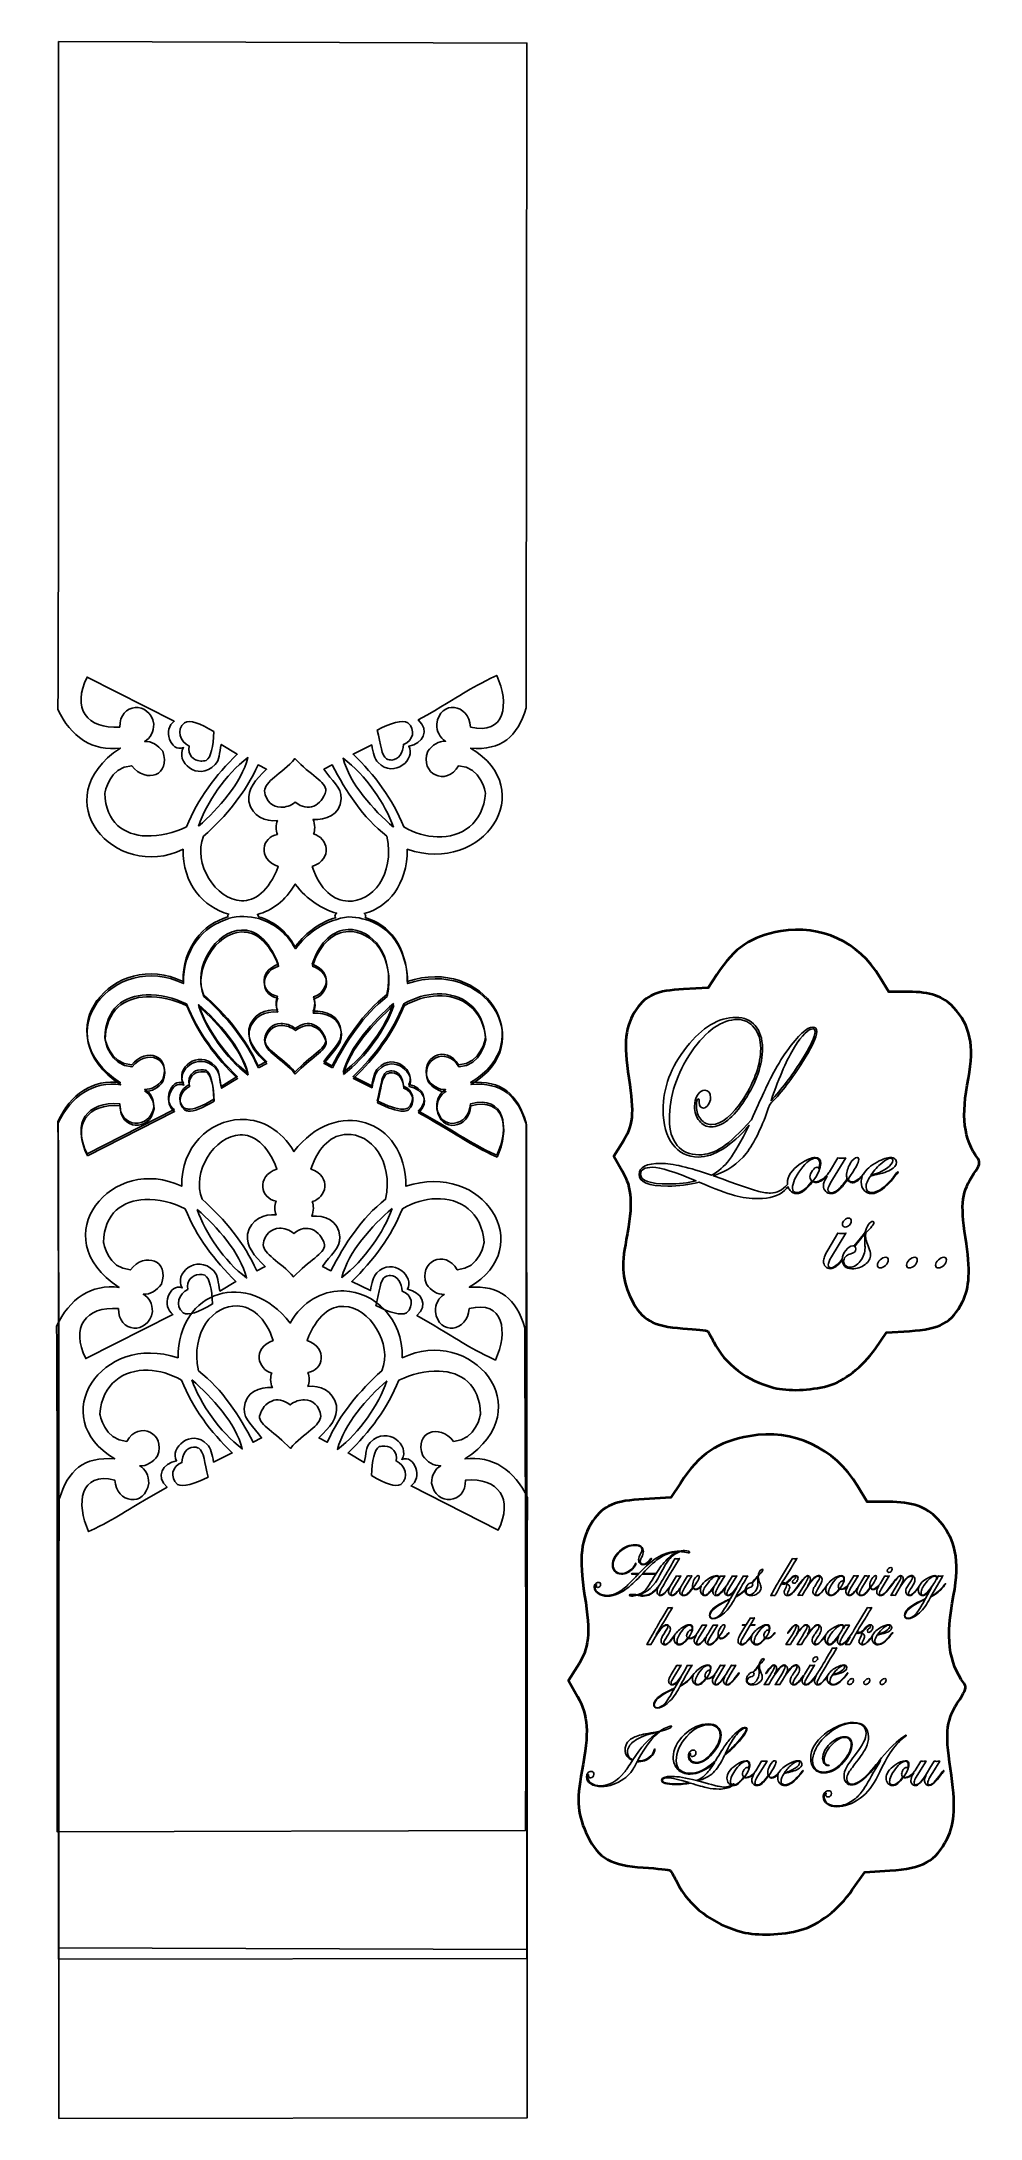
# Model space of a CAD drawing. Header units: centimetres. Extents: x -5.6 to 5.4, y -12.2 to 12.2.
import ezdxf

# ---------------------------------------------------------------- set-up
doc = ezdxf.new("R2010")
doc.units = ezdxf.units.CM
doc.header["$MEASUREMENT"] = 0
doc.layers.add('Layer 1', color=7, linetype='Continuous')

msp = doc.modelspace()

# ---------------------------------------------------------------- linework, layer by layer
at = {"layer": 'Layer 1', "color": 16}
for points, knots in [([(-5.41391, -10.34227), (-5.4227, -7.67428), (-5.40863, -3.15403), (-5.42275, -0.48633), (-5.42275, -0.48633), (-5.2778, -0.16784), (-5.00919, 0.01452), (-4.68616, -0.03185), (-4.68616, -0.03185), (-5.59994, 0.56504), (-4.75568, 1.55151), (-3.94956, 1.15849), (-3.94956, 1.15849), (-3.95687, 1.55607), (-3.71506, 1.83447), (-3.42363, 1.91866), (-3.42363, 1.91866), (-3.42389, 1.92019), (-3.42437, 1.92153), (-3.42437, 1.92308), (-3.42437, 1.92308), (-3.42437, 1.93305), (-3.4198, 1.94238), (-3.41111, 1.95107), (-3.41111, 1.95107), (-3.7082, 2.03072), (-3.95698, 2.31155), (-3.94956, 2.71492), (-3.94956, 2.71492), (-4.75568, 2.3219), (-5.59993, 3.30837), (-4.68615, 3.90526), (-4.68615, 3.90526), (-5.00918, 3.85889), (-5.27779, 4.04125), (-5.42275, 4.35974), (-5.42275, 4.35974), (-5.40832, 7.0844), (-5.42391, 9.49278), (-5.41391, 12.21772), (-5.41391, 12.21772), (-5.41391, 12.21772), (0.09657, 12.19857), (0.09657, 12.19857), (0.09657, 12.19857), (0.09657, 12.19857), (0.08699, 4.37889), (0.08699, 4.37889), (0.08699, 4.37889), (-0.01495, 4.03423), (-0.1998, 3.87813), (-0.5649, 3.90231), (-0.5649, 3.90231), (0.25516, 3.41897), (-0.40736, 2.4102), (-1.31107, 2.71492), (-1.31107, 2.71492), (-1.31162, 2.29844), (-1.5338, 2.03084), (-1.81711, 1.95991), (-1.81711, 1.95991), (-1.8063, 1.95038), (-1.79943, 1.94017), (-1.79943, 1.92897), (-1.79943, 1.92897), (-1.79943, 1.92255), (-1.8016, 1.9165), (-1.80532, 1.91055), (-1.80532, 1.91055), (-1.52773, 1.83514), (-1.31161, 1.56909), (-1.31106, 1.15849), (-1.31106, 1.15849), (-0.40735, 1.46321), (0.25517, 0.45518), (-0.56489, -0.02817), (-0.56489, -0.02817), (-0.19979, -0.00399), (-0.01495, -0.16082), (0.087, -0.50548), (0.087, -0.50548), (0.08821, -3.25307), (0.09658, -7.58816), (0.09658, -10.33576), (0.09658, -10.33576), (0.09658, -10.33576), (-5.41391, -10.34227), (-5.41391, -10.34227)], [0, 0, 0, 0, 0.04347826, 0.04347826, 0.04347826, 0.04347826, 0.08695652, 0.08695652, 0.08695652, 0.08695652, 0.13043478, 0.13043478, 0.13043478, 0.13043478, 0.17391304, 0.17391304, 0.17391304, 0.17391304, 0.2173913, 0.2173913, 0.2173913, 0.2173913, 0.26086957, 0.26086957, 0.26086957, 0.26086957, 0.30434783, 0.30434783, 0.30434783, 0.30434783, 0.34782609, 0.34782609, 0.34782609, 0.34782609, 0.39130435, 0.39130435, 0.39130435, 0.39130435, 0.43478261, 0.43478261, 0.43478261, 0.43478261, 0.47826087, 0.47826087, 0.47826087, 0.47826087, 0.52173913, 0.52173913, 0.52173913, 0.52173913, 0.56521739, 0.56521739, 0.56521739, 0.56521739, 0.60869565, 0.60869565, 0.60869565, 0.60869565, 0.65217391, 0.65217391, 0.65217391, 0.65217391, 0.69565217, 0.69565217, 0.69565217, 0.69565217, 0.73913043, 0.73913043, 0.73913043, 0.73913043, 0.7826087, 0.7826087, 0.7826087, 0.7826087, 0.82608696, 0.82608696, 0.82608696, 0.82608696, 0.86956522, 0.86956522, 0.86956522, 0.86956522, 0.91304348, 0.91304348, 0.91304348, 0.91304348, 1, 1, 1, 1]), ([(-4.38268, 2.87108), (-4.22735, 2.86478), (-4.05813, 2.90656), (-3.90979, 2.97789), (-3.90979, 2.97789), (-3.77456, 3.30938), (-3.56694, 3.58731), (-3.31167, 3.83308), (-3.31167, 3.83308), (-3.31167, 3.83308), (-3.50097, 3.94799), (-3.50097, 3.94799), (-3.50097, 3.94799), (-3.52608, 3.84514), (-3.51679, 3.76653), (-3.57242, 3.71007), (-3.57242, 3.71007), (-3.77732, 3.5021), (-4.04831, 3.74818), (-3.94366, 3.91042), (-3.94366, 3.91042), (-4.09818, 3.84836), (-4.19048, 4.1377), (-4.05268, 4.22126), (-4.05268, 4.22126), (-4.05268, 4.22126), (-5.07876, 4.7413), (-5.07876, 4.7413), (-5.07876, 4.7413), (-5.26009, 4.3771), (-5.08455, 4.12391), (-4.69426, 4.15276), (-4.69426, 4.15276), (-4.70072, 4.43763), (-4.34306, 4.46797), (-4.29502, 4.18812), (-4.29502, 4.18812), (-4.29351, 4.10078), (-4.33539, 4.02012), (-4.4033, 3.98408), (-4.4033, 3.98408), (-4.31992, 3.98892), (-4.24596, 3.93947), (-4.18969, 3.8677), (-4.18969, 3.8677), (-4.08567, 3.58486), (-4.38589, 3.48169), (-4.55357, 3.69755), (-4.55357, 3.69755), (-4.82268, 3.68268), (-4.87031, 3.37639), (-4.87031, 3.37639), (-4.87031, 3.37639), (-4.8602, 3.02399), (-4.64158, 2.88158), (-4.38268, 2.87108)], [0, 0, 0, 0, 0.06666667, 0.06666667, 0.06666667, 0.06666667, 0.13333333, 0.13333333, 0.13333333, 0.13333333, 0.2, 0.2, 0.2, 0.2, 0.26666667, 0.26666667, 0.26666667, 0.26666667, 0.33333333, 0.33333333, 0.33333333, 0.33333333, 0.4, 0.4, 0.4, 0.4, 0.46666667, 0.46666667, 0.46666667, 0.46666667, 0.53333333, 0.53333333, 0.53333333, 0.53333333, 0.6, 0.6, 0.6, 0.6, 0.66666667, 0.66666667, 0.66666667, 0.66666667, 0.73333333, 0.73333333, 0.73333333, 0.73333333, 0.8, 0.8, 0.8, 0.8, 0.86666667, 0.86666667, 0.86666667, 0.86666667, 1, 1, 1, 1]), ([(-0.95824, 2.86076), (-0.67168, 2.85177), (-0.41808, 3.01535), (-0.39032, 3.37638), (-0.39032, 3.37638), (-0.39032, 3.37638), (-0.43794, 3.68266), (-0.70706, 3.69754), (-0.70706, 3.69754), (-0.85109, 3.44752), (-1.16968, 3.60175), (-1.0702, 3.86769), (-1.0702, 3.86769), (-1.01333, 3.94022), (-0.94216, 3.9914), (-0.85953, 3.98628), (-0.85953, 3.98628), (-0.92523, 4.02329), (-0.96635, 4.10239), (-0.96486, 4.18811), (-0.96486, 4.18811), (-0.92629, 4.48041), (-0.5812, 4.42663), (-0.56636, 4.15275), (-0.56636, 4.15275), (-0.15829, 4.04862), (-0.10503, 4.42906), (-0.25773, 4.75971), (-0.25773, 4.75971), (-0.64799, 4.5732), (-0.60315, 4.56376), (-1.18142, 4.23599), (-1.18142, 4.23599), (-1.04447, 4.1105), (-1.12696, 3.95686), (-1.29412, 3.92662), (-1.29412, 3.92662), (-1.20202, 3.78186), (-1.46596, 3.53911), (-1.65505, 3.73437), (-1.65505, 3.73437), (-1.69219, 3.77716), (-1.71584, 3.85027), (-1.72871, 3.94135), (-1.72871, 3.94135), (-1.72871, 3.94135), (-1.94822, 3.83307), (-1.94822, 3.83307), (-1.94822, 3.83307), (-1.69295, 3.58731), (-1.48607, 3.30937), (-1.35084, 2.97788), (-1.35084, 2.97788), (-1.22489, 2.90452), (-1.08849, 2.86485), (-0.95823, 2.86076), (-0.95823, 2.86076), (-0.95823, 2.86076), (-0.95824, 2.86076), (-0.95824, 2.86076)], [0, 0, 0, 0, 0.0625, 0.0625, 0.0625, 0.0625, 0.125, 0.125, 0.125, 0.125, 0.1875, 0.1875, 0.1875, 0.1875, 0.25, 0.25, 0.25, 0.25, 0.3125, 0.3125, 0.3125, 0.3125, 0.375, 0.375, 0.375, 0.375, 0.4375, 0.4375, 0.4375, 0.4375, 0.5, 0.5, 0.5, 0.5, 0.5625, 0.5625, 0.5625, 0.5625, 0.625, 0.625, 0.625, 0.625, 0.6875, 0.6875, 0.6875, 0.6875, 0.75, 0.75, 0.75, 0.75, 0.8125, 0.8125, 0.8125, 0.8125, 0.875, 0.875, 0.875, 0.875, 1, 1, 1, 1]), ([(-3.74258, 3.75278), (-3.72214, 3.75169), (-3.70011, 3.75432), (-3.67776, 3.76015), (-3.67776, 3.76015), (-3.61692, 3.79641), (-3.59793, 3.92305), (-3.58642, 4.09825), (-3.58642, 4.09825), (-3.75566, 4.19865), (-3.87031, 4.23984), (-3.93115, 4.20358), (-3.93115, 4.20358), (-4.03877, 4.11985), (-3.9837, 3.97366), (-3.87738, 3.92809), (-3.87738, 3.92809), (-3.89451, 3.8246), (-3.83114, 3.75752), (-3.74258, 3.75278)], [0, 0, 0, 0, 0.16666667, 0.16666667, 0.16666667, 0.16666667, 0.33333333, 0.33333333, 0.33333333, 0.33333333, 0.5, 0.5, 0.5, 0.5, 0.66666667, 0.66666667, 0.66666667, 0.66666667, 1, 1, 1, 1]), ([(-1.49301, 3.76457), (-1.40947, 3.76567), (-1.35916, 3.85654), (-1.356, 3.94725), (-1.356, 3.94725), (-1.24003, 3.98742), (-1.20881, 4.12124), (-1.3037, 4.20359), (-1.3037, 4.20359), (-1.36453, 4.23985), (-1.50627, 4.19974), (-1.66463, 4.11741), (-1.66463, 4.11741), (-1.61998, 3.94694), (-1.61645, 3.81557), (-1.55561, 3.77931), (-1.55561, 3.77931), (-1.53297, 3.76889), (-1.51228, 3.76432), (-1.493, 3.76458), (-1.493, 3.76458), (-1.493, 3.76458), (-1.49301, 3.76457), (-1.49301, 3.76457)], [0, 0, 0, 0, 0.14285714, 0.14285714, 0.14285714, 0.14285714, 0.28571429, 0.28571429, 0.28571429, 0.28571429, 0.42857143, 0.42857143, 0.42857143, 0.42857143, 0.57142857, 0.57142857, 0.57142857, 0.57142857, 0.71428571, 0.71428571, 0.71428571, 0.71428571, 1, 1, 1, 1]), ([(-3.26305, 2.10943), (-3.1062, 2.10393), (-2.94311, 2.21282), (-2.82993, 2.51161), (-2.82993, 2.51161), (-3.08484, 2.60134), (-3.01664, 2.86261), (-2.83951, 2.88875), (-2.83951, 2.88875), (-2.84926, 2.91407), (-2.85498, 2.94175), (-2.85498, 2.97051), (-2.85498, 2.97051), (-2.85498, 2.99888), (-2.84901, 3.0265), (-2.83951, 3.05154), (-2.83951, 3.05154), (-2.979, 3.03762), (-3.13559, 3.09965), (-3.17466, 3.2762), (-3.17466, 3.2762), (-3.18746, 3.43213), (-3.10255, 3.52558), (-2.96768, 3.65702), (-2.96768, 3.65702), (-2.96768, 3.65702), (-3.06712, 3.70785), (-3.06712, 3.70785), (-3.06712, 3.70785), (-3.21483, 3.37784), (-3.44233, 3.10689), (-3.70943, 2.86739), (-3.70943, 2.86739), (-3.84014, 2.54708), (-3.56249, 2.11993), (-3.26305, 2.10943)], [0, 0, 0, 0, 0.1, 0.1, 0.1, 0.1, 0.2, 0.2, 0.2, 0.2, 0.3, 0.3, 0.3, 0.3, 0.4, 0.4, 0.4, 0.4, 0.5, 0.5, 0.5, 0.5, 0.6, 0.6, 0.6, 0.6, 0.7, 0.7, 0.7, 0.7, 0.8, 0.8, 0.8, 0.8, 1, 1, 1, 1]), ([(-3.76762, 2.98746), (-3.52783, 3.19314), (-3.26656, 3.49004), (-3.18644, 3.7933), (-3.18644, 3.7933), (-3.45394, 3.59164), (-3.66927, 3.26925), (-3.76762, 2.98746)], [0, 0, 0, 0, 0.33333333, 0.33333333, 0.33333333, 0.33333333, 1, 1, 1, 1]), ([(-2.79973, 3.20844), (-2.74299, 3.20669), (-2.68141, 3.22754), (-2.62884, 3.2681), (-2.62884, 3.2681), (-2.47994, 3.14565), (-2.32109, 3.22615), (-2.26791, 3.40142), (-2.26791, 3.40142), (-2.26791, 3.51192), (-2.45215, 3.58549), (-2.63252, 3.7815), (-2.63252, 3.7815), (-2.79534, 3.59759), (-2.98977, 3.51191), (-2.98977, 3.40142), (-2.98977, 3.40142), (-2.97655, 3.2748), (-2.89429, 3.21134), (-2.79973, 3.20843), (-2.79973, 3.20843), (-2.79973, 3.20843), (-2.79973, 3.20844), (-2.79973, 3.20844)], [0, 0, 0, 0, 0.14285714, 0.14285714, 0.14285714, 0.14285714, 0.28571429, 0.28571429, 0.28571429, 0.28571429, 0.42857143, 0.42857143, 0.42857143, 0.42857143, 0.57142857, 0.57142857, 0.57142857, 0.57142857, 0.71428571, 0.71428571, 0.71428571, 0.71428571, 1, 1, 1, 1]), ([(-2.00642, 2.10354), (-1.72872, 2.09321), (-1.45454, 2.40717), (-1.5512, 2.86739), (-1.5512, 2.86739), (-1.83758, 3.09014), (-2.0285, 3.39137), (-2.19351, 3.70785), (-2.19351, 3.70785), (-2.19351, 3.70785), (-2.29295, 3.65702), (-2.29295, 3.65702), (-2.29295, 3.65702), (-2.2023, 3.51813), (-2.08249, 3.45266), (-2.09039, 3.30935), (-2.09039, 3.30935), (-2.10101, 3.1168), (-2.27272, 3.05367), (-2.42038, 3.06554), (-2.42038, 3.06554), (-2.40728, 3.03683), (-2.40049, 3.00413), (-2.40049, 2.97052), (-2.40049, 2.97052), (-2.40049, 2.94398), (-2.40539, 2.91832), (-2.41375, 2.89465), (-2.41375, 2.89465), (-2.25375, 2.85324), (-2.1735, 2.60329), (-2.42996, 2.51162), (-2.42996, 2.51162), (-2.34074, 2.23264), (-2.17304, 2.10974), (-2.00641, 2.10355), (-2.00641, 2.10355), (-2.00641, 2.10355), (-2.00642, 2.10354), (-2.00642, 2.10354)], [0, 0, 0, 0, 0.09090909, 0.09090909, 0.09090909, 0.09090909, 0.18181818, 0.18181818, 0.18181818, 0.18181818, 0.27272727, 0.27272727, 0.27272727, 0.27272727, 0.36363636, 0.36363636, 0.36363636, 0.36363636, 0.45454545, 0.45454545, 0.45454545, 0.45454545, 0.54545455, 0.54545455, 0.54545455, 0.54545455, 0.63636364, 0.63636364, 0.63636364, 0.63636364, 0.72727273, 0.72727273, 0.72727273, 0.72727273, 0.81818182, 0.81818182, 0.81818182, 0.81818182, 1, 1, 1, 1]), ([(-1.47312, 2.9742), (-1.57146, 3.25598), (-1.79932, 3.58427), (-2.06682, 3.78593), (-2.06682, 3.78593), (-1.9867, 3.48267), (-1.71291, 3.17988), (-1.47312, 2.9742)], [0, 0, 0, 0, 0.33333333, 0.33333333, 0.33333333, 0.33333333, 1, 1, 1, 1]), ([(-2.63032, 1.56804), (-2.48926, 1.75098), (-2.32184, 1.86143), (-2.15448, 1.90761), (-2.15448, 1.90761), (-2.15954, 1.91445), (-2.16258, 1.92145), (-2.16258, 1.92897), (-2.16258, 1.92897), (-2.16258, 1.94144), (-2.15444, 1.95253), (-2.14122, 1.96285), (-2.14122, 1.96285), (-2.31296, 2.00678), (-2.48556, 2.11762), (-2.63032, 2.30537), (-2.63032, 2.30537), (-2.74589, 2.10675), (-2.90538, 1.99266), (-3.07375, 1.94886), (-3.07375, 1.94886), (-3.06628, 1.94072), (-3.06197, 1.93229), (-3.06197, 1.92308), (-3.06197, 1.92308), (-3.06197, 1.92257), (-3.06194, 1.92211), (-3.06197, 1.92161), (-3.06197, 1.92161), (-2.89795, 1.87561), (-2.7432, 1.76202), (-2.63032, 1.56804)], [0, 0, 0, 0, 0.11111111, 0.11111111, 0.11111111, 0.11111111, 0.22222222, 0.22222222, 0.22222222, 0.22222222, 0.33333333, 0.33333333, 0.33333333, 0.33333333, 0.44444444, 0.44444444, 0.44444444, 0.44444444, 0.55555556, 0.55555556, 0.55555556, 0.55555556, 0.66666667, 0.66666667, 0.66666667, 0.66666667, 0.77777778, 0.77777778, 0.77777778, 0.77777778, 1, 1, 1, 1]), ([(-3.06712, 0.16556), (-3.06712, 0.16556), (-2.96768, 0.21639), (-2.96768, 0.21639), (-2.96768, 0.21639), (-3.10255, 0.34783), (-3.18747, 0.44202), (-3.17466, 0.59795), (-3.17466, 0.59795), (-3.13559, 0.77451), (-2.979, 0.83654), (-2.83951, 0.82261), (-2.83951, 0.82261), (-2.84901, 0.84765), (-2.85498, 0.87453), (-2.85498, 0.9029), (-2.85498, 0.9029), (-2.85498, 0.93166), (-2.84926, 0.95934), (-2.83951, 0.98466), (-2.83951, 0.98466), (-3.01664, 1.01079), (-3.08484, 1.2728), (-2.82993, 1.36253), (-2.82993, 1.36253), (-2.94311, 1.66132), (-3.1062, 1.77021), (-3.26305, 1.76471), (-3.26305, 1.76471), (-3.56248, 1.75421), (-3.84014, 1.32632), (-3.70943, 1.00602), (-3.70943, 1.00602), (-3.44233, 0.76652), (-3.21482, 0.49558), (-3.06712, 0.16556)], [0, 0, 0, 0, 0.1, 0.1, 0.1, 0.1, 0.2, 0.2, 0.2, 0.2, 0.3, 0.3, 0.3, 0.3, 0.4, 0.4, 0.4, 0.4, 0.5, 0.5, 0.5, 0.5, 0.6, 0.6, 0.6, 0.6, 0.7, 0.7, 0.7, 0.7, 0.8, 0.8, 0.8, 0.8, 1, 1, 1, 1]), ([(-2.19351, 0.16556), (-2.02849, 0.48204), (-1.83757, 0.78327), (-1.5512, 1.00602), (-1.5512, 1.00602), (-1.45453, 1.46624), (-1.72871, 1.78093), (-2.00642, 1.77061), (-2.00642, 1.77061), (-2.17304, 1.76441), (-2.34075, 1.64152), (-2.42997, 1.36254), (-2.42997, 1.36254), (-2.17351, 1.27087), (-2.25376, 1.02018), (-2.41376, 0.97877), (-2.41376, 0.97877), (-2.4054, 0.9551), (-2.4005, 0.92944), (-2.4005, 0.9029), (-2.4005, 0.9029), (-2.4005, 0.86928), (-2.40729, 0.83732), (-2.42039, 0.80862), (-2.42039, 0.80862), (-2.27273, 0.82048), (-2.10101, 0.75736), (-2.0904, 0.56481), (-2.0904, 0.56481), (-2.0825, 0.4215), (-2.20232, 0.35529), (-2.29296, 0.2164), (-2.29296, 0.2164), (-2.29296, 0.2164), (-2.19351, 0.16556), (-2.19351, 0.16556)], [0, 0, 0, 0, 0.1, 0.1, 0.1, 0.1, 0.2, 0.2, 0.2, 0.2, 0.3, 0.3, 0.3, 0.3, 0.4, 0.4, 0.4, 0.4, 0.5, 0.5, 0.5, 0.5, 0.6, 0.6, 0.6, 0.6, 0.7, 0.7, 0.7, 0.7, 0.8, 0.8, 0.8, 0.8, 1, 1, 1, 1]), ([(-5.07876, -0.86715), (-5.07876, -0.86715), (-4.05268, -0.34785), (-4.05268, -0.34785), (-4.05268, -0.34785), (-4.19049, -0.26429), (-4.09818, 0.02579), (-3.94366, -0.03627), (-3.94366, -0.03627), (-4.04831, 0.12598), (-3.77732, 0.37132), (-3.57242, 0.16335), (-3.57242, 0.16335), (-3.51679, 0.10689), (-3.52608, 0.02828), (-3.50097, -0.07457), (-3.50097, -0.07457), (-3.50097, -0.07457), (-3.31167, 0.04034), (-3.31167, 0.04034), (-3.31167, 0.04034), (-3.56694, 0.2861), (-3.77456, 0.56478), (-3.90979, 0.89626), (-3.90979, 0.89626), (-4.05813, 0.96758), (-4.22735, 1.00863), (-4.38268, 1.00233), (-4.38268, 1.00233), (-4.64157, 0.99184), (-4.8602, 0.84942), (-4.87031, 0.49702), (-4.87031, 0.49702), (-4.87031, 0.49702), (-4.82269, 0.19147), (-4.55357, 0.1766), (-4.55357, 0.1766), (-4.38589, 0.39246), (-4.08568, 0.28855), (-4.18969, 0.00571), (-4.18969, 0.00571), (-4.24597, -0.06606), (-4.31993, -0.11478), (-4.4033, -0.10994), (-4.4033, -0.10994), (-4.33539, -0.14598), (-4.2935, -0.22737), (-4.29502, -0.31471), (-4.29502, -0.31471), (-4.34306, -0.59457), (-4.70072, -0.56423), (-4.69426, -0.27935), (-4.69426, -0.27935), (-5.08455, -0.2505), (-5.26009, -0.50295), (-5.07876, -0.86715)], [0, 0, 0, 0, 0.06666667, 0.06666667, 0.06666667, 0.06666667, 0.13333333, 0.13333333, 0.13333333, 0.13333333, 0.2, 0.2, 0.2, 0.2, 0.26666667, 0.26666667, 0.26666667, 0.26666667, 0.33333333, 0.33333333, 0.33333333, 0.33333333, 0.4, 0.4, 0.4, 0.4, 0.46666667, 0.46666667, 0.46666667, 0.46666667, 0.53333333, 0.53333333, 0.53333333, 0.53333333, 0.6, 0.6, 0.6, 0.6, 0.66666667, 0.66666667, 0.66666667, 0.66666667, 0.73333333, 0.73333333, 0.73333333, 0.73333333, 0.8, 0.8, 0.8, 0.8, 0.86666667, 0.86666667, 0.86666667, 0.86666667, 1, 1, 1, 1]), ([(-0.25774, -0.8863), (-0.10505, -0.55566), (-0.15831, -0.17522), (-0.56637, -0.27934), (-0.56637, -0.27934), (-0.58121, -0.55322), (-0.9263, -0.60699), (-0.96487, -0.3147), (-0.96487, -0.3147), (-0.96636, -0.22898), (-0.92523, -0.14914), (-0.85954, -0.11214), (-0.85954, -0.11214), (-0.94216, -0.11726), (-1.01334, -0.06681), (-1.07021, 0.00572), (-1.07021, 0.00572), (-1.16969, 0.27166), (-0.8511, 0.42663), (-0.70707, 0.17661), (-0.70707, 0.17661), (-0.43796, 0.19148), (-0.39033, 0.49703), (-0.39033, 0.49703), (-0.39033, 0.49703), (-0.41809, 0.85805), (-0.67169, 1.02238), (-0.95825, 1.01338), (-0.95825, 1.01338), (-1.0885, 1.00929), (-1.2249, 0.96962), (-1.35086, 0.89626), (-1.35086, 0.89626), (-1.48609, 0.56477), (-1.69297, 0.2861), (-1.94824, 0.04034), (-1.94824, 0.04034), (-1.94824, 0.04034), (-1.72873, -0.0672), (-1.72873, -0.0672), (-1.72873, -0.0672), (-1.71586, 0.02389), (-1.69221, 0.09699), (-1.65507, 0.13978), (-1.65507, 0.13978), (-1.46597, 0.33504), (-1.20204, 0.09155), (-1.29414, -0.05321), (-1.29414, -0.05321), (-1.12698, -0.08345), (-1.04449, -0.23636), (-1.18144, -0.36184), (-1.18144, -0.36184), (-0.60316, -0.68962), (-0.648, -0.69978), (-0.25775, -0.8863), (-0.25775, -0.8863), (-0.25775, -0.8863), (-0.25774, -0.8863), (-0.25774, -0.8863)], [0, 0, 0, 0, 0.0625, 0.0625, 0.0625, 0.0625, 0.125, 0.125, 0.125, 0.125, 0.1875, 0.1875, 0.1875, 0.1875, 0.25, 0.25, 0.25, 0.25, 0.3125, 0.3125, 0.3125, 0.3125, 0.375, 0.375, 0.375, 0.375, 0.4375, 0.4375, 0.4375, 0.4375, 0.5, 0.5, 0.5, 0.5, 0.5625, 0.5625, 0.5625, 0.5625, 0.625, 0.625, 0.625, 0.625, 0.6875, 0.6875, 0.6875, 0.6875, 0.75, 0.75, 0.75, 0.75, 0.8125, 0.8125, 0.8125, 0.8125, 0.875, 0.875, 0.875, 0.875, 1, 1, 1, 1]), ([(-3.18645, 0.08085), (-3.26657, 0.38411), (-3.52784, 0.681), (-3.76763, 0.88669), (-3.76763, 0.88669), (-3.66929, 0.60491), (-3.45395, 0.28251), (-3.18645, 0.08085)], [0, 0, 0, 0, 0.33333333, 0.33333333, 0.33333333, 0.33333333, 1, 1, 1, 1]), ([(-2.06682, 0.08748), (-1.79932, 0.28914), (-1.57146, 0.61743), (-1.47312, 0.89921), (-1.47312, 0.89921), (-1.7129, 0.69353), (-1.9867, 0.39074), (-2.06682, 0.08748)], [0, 0, 0, 0, 0.33333333, 0.33333333, 0.33333333, 0.33333333, 1, 1, 1, 1]), ([(-2.63252, 0.09263), (-2.45214, 0.28864), (-2.26791, 0.36148), (-2.26791, 0.47198), (-2.26791, 0.47198), (-2.32109, 0.64725), (-2.47994, 0.72849), (-2.62884, 0.60604), (-2.62884, 0.60604), (-2.68142, 0.6466), (-2.74299, 0.66671), (-2.79973, 0.66497), (-2.79973, 0.66497), (-2.89429, 0.66206), (-2.97655, 0.5986), (-2.98977, 0.47198), (-2.98977, 0.47198), (-2.98977, 0.36148), (-2.79534, 0.27654), (-2.63252, 0.09263)], [0, 0, 0, 0, 0.16666667, 0.16666667, 0.16666667, 0.16666667, 0.33333333, 0.33333333, 0.33333333, 0.33333333, 0.5, 0.5, 0.5, 0.5, 0.66666667, 0.66666667, 0.66666667, 0.66666667, 1, 1, 1, 1]), ([(-3.89063, -0.34269), (-3.82487, -0.34907), (-3.72392, -0.30641), (-3.58642, -0.22483), (-3.58642, -0.22483), (-3.59793, -0.04963), (-3.61692, 0.07775), (-3.67776, 0.114), (-3.67776, 0.114), (-3.70011, 0.11983), (-3.72214, 0.12172), (-3.74258, 0.12063), (-3.74258, 0.12063), (-3.83114, 0.11589), (-3.89451, 0.04954), (-3.87738, -0.05394), (-3.87738, -0.05394), (-3.9837, -0.09951), (-4.03877, -0.24643), (-3.93115, -0.33016), (-3.93115, -0.33016), (-3.91974, -0.33696), (-3.90581, -0.34121), (-3.89064, -0.34268), (-3.89064, -0.34268), (-3.89064, -0.34268), (-3.89063, -0.34269), (-3.89063, -0.34269)], [0, 0, 0, 0, 0.125, 0.125, 0.125, 0.125, 0.25, 0.25, 0.25, 0.25, 0.375, 0.375, 0.375, 0.375, 0.5, 0.5, 0.5, 0.5, 0.625, 0.625, 0.625, 0.625, 0.75, 0.75, 0.75, 0.75, 1, 1, 1, 1]), ([(-1.36337, -0.34343), (-1.33905, -0.3434), (-1.31891, -0.33924), (-1.30371, -0.33017), (-1.30371, -0.33017), (-1.20881, -0.24782), (-1.24004, -0.11327), (-1.35601, -0.0731), (-1.35601, -0.0731), (-1.35916, 0.0176), (-1.40948, 0.10774), (-1.49302, 0.10884), (-1.49302, 0.10884), (-1.5123, 0.1091), (-1.53299, 0.10527), (-1.55563, 0.09484), (-1.55563, 0.09484), (-1.61647, 0.05858), (-1.62, -0.07353), (-1.66465, -0.24399), (-1.66465, -0.24399), (-1.54588, -0.30574), (-1.43634, -0.34353), (-1.36338, -0.34343), (-1.36338, -0.34343), (-1.36338, -0.34343), (-1.36337, -0.34343), (-1.36337, -0.34343)], [0, 0, 0, 0, 0.125, 0.125, 0.125, 0.125, 0.25, 0.25, 0.25, 0.25, 0.375, 0.375, 0.375, 0.375, 0.5, 0.5, 0.5, 0.5, 0.625, 0.625, 0.625, 0.625, 0.75, 0.75, 0.75, 0.75, 1, 1, 1, 1])]:
    msp.add_open_spline(points, degree=3, knots=knots, dxfattribs=at)
at = {"layer": 'Layer 1', "color": 28}
for points, knots in [([(-1.8016, 1.88719), (-1.52401, 1.81178), (-1.30788, 1.54573), (-1.30734, 1.13513), (-1.30734, 1.13513), (-0.40363, 1.43985), (0.25889, 0.43182), (-0.56117, -0.05153), (-0.56117, -0.05153), (-0.19607, -0.02735), (-0.01122, -0.18418), (0.09072, -0.52884), (0.09072, -0.52884), (0.09963, -4.42304), (0.10037, -8.31723), (0.09956, -12.21144), (0.09956, -12.21144), (0.09956, -12.21144), (-5.41018, -12.21771), (-5.41018, -12.21771), (-5.41018, -12.21771), (-5.41897, -9.54972), (-5.4049, -3.17738), (-5.41902, -0.50969), (-5.41902, -0.50969), (-5.27407, -0.1912), (-5.00546, -0.00884), (-4.68243, -0.05521), (-4.68243, -0.05521), (-5.59621, 0.54168), (-4.75195, 1.52815), (-3.94583, 1.13513), (-3.94583, 1.13513), (-3.95314, 1.53271), (-3.71133, 1.81111), (-3.4199, 1.8953), (-3.4199, 1.8953), (-3.42016, 1.89683), (-3.42064, 1.89817), (-3.42064, 1.89972), (-3.42064, 1.89972), (-3.29266, 1.9351), (-3.1738, 1.9249), (-3.05823, 1.89825), (-3.05823, 1.89825), (-2.89421, 1.85225), (-2.73946, 1.73866), (-2.62659, 1.54468), (-2.62659, 1.54468), (-2.62659, 1.54468), (-2.62659, 1.54468), (-2.62659, 1.54468), (-2.62659, 1.54468), (-2.48553, 1.72762), (-2.3181, 1.83807), (-2.15075, 1.88425), (-2.15075, 1.88425), (-2.00573, 1.94252), (-1.90411, 1.91397), (-1.8016, 1.8872), (-1.8016, 1.8872), (-1.8016, 1.8872), (-1.8016, 1.88719), (-1.8016, 1.88719)], [0, 0, 0, 0, 0.05882353, 0.05882353, 0.05882353, 0.05882353, 0.11764706, 0.11764706, 0.11764706, 0.11764706, 0.17647059, 0.17647059, 0.17647059, 0.17647059, 0.23529412, 0.23529412, 0.23529412, 0.23529412, 0.29411765, 0.29411765, 0.29411765, 0.29411765, 0.35294118, 0.35294118, 0.35294118, 0.35294118, 0.41176471, 0.41176471, 0.41176471, 0.41176471, 0.47058824, 0.47058824, 0.47058824, 0.47058824, 0.52941176, 0.52941176, 0.52941176, 0.52941176, 0.58823529, 0.58823529, 0.58823529, 0.58823529, 0.64705882, 0.64705882, 0.64705882, 0.64705882, 0.70588235, 0.70588235, 0.70588235, 0.70588235, 0.76470588, 0.76470588, 0.76470588, 0.76470588, 0.82352941, 0.82352941, 0.82352941, 0.82352941, 0.88235294, 0.88235294, 0.88235294, 0.88235294, 1, 1, 1, 1]), ([(-3.06339, 0.14219), (-3.06339, 0.14219), (-2.96395, 0.19302), (-2.96395, 0.19302), (-2.96395, 0.19302), (-3.09882, 0.32446), (-3.18374, 0.41865), (-3.17093, 0.57458), (-3.17093, 0.57458), (-3.13186, 0.75114), (-2.97527, 0.81317), (-2.83578, 0.79924), (-2.83578, 0.79924), (-2.84528, 0.82428), (-2.85125, 0.85116), (-2.85125, 0.87953), (-2.85125, 0.87953), (-2.85125, 0.90829), (-2.84553, 0.93597), (-2.83578, 0.96129), (-2.83578, 0.96129), (-3.01291, 0.98742), (-3.08111, 1.24943), (-2.8262, 1.33916), (-2.8262, 1.33916), (-2.93938, 1.63795), (-3.10247, 1.74684), (-3.25932, 1.74134), (-3.25932, 1.74134), (-3.55875, 1.73084), (-3.83641, 1.30295), (-3.7057, 0.98265), (-3.7057, 0.98265), (-3.4386, 0.74315), (-3.21109, 0.47221), (-3.06339, 0.14219)], [0, 0, 0, 0, 0.1, 0.1, 0.1, 0.1, 0.2, 0.2, 0.2, 0.2, 0.3, 0.3, 0.3, 0.3, 0.4, 0.4, 0.4, 0.4, 0.5, 0.5, 0.5, 0.5, 0.6, 0.6, 0.6, 0.6, 0.7, 0.7, 0.7, 0.7, 0.8, 0.8, 0.8, 0.8, 1, 1, 1, 1]), ([(-2.18979, 0.14219), (-2.02478, 0.45867), (-1.83386, 0.7599), (-1.54748, 0.98265), (-1.54748, 0.98265), (-1.45081, 1.44287), (-1.72499, 1.75756), (-2.0027, 1.74724), (-2.0027, 1.74724), (-2.16932, 1.74104), (-2.33702, 1.61815), (-2.42624, 1.33917), (-2.42624, 1.33917), (-2.16978, 1.2475), (-2.25004, 0.99681), (-2.41004, 0.9554), (-2.41004, 0.9554), (-2.40168, 0.93173), (-2.39678, 0.90607), (-2.39678, 0.87953), (-2.39678, 0.87953), (-2.39678, 0.84591), (-2.40357, 0.81395), (-2.41667, 0.78525), (-2.41667, 0.78525), (-2.26901, 0.79711), (-2.09729, 0.73399), (-2.08668, 0.54144), (-2.08668, 0.54144), (-2.07878, 0.39813), (-2.1986, 0.33192), (-2.28924, 0.19303), (-2.28924, 0.19303), (-2.28924, 0.19303), (-2.18979, 0.14219), (-2.18979, 0.14219)], [0, 0, 0, 0, 0.1, 0.1, 0.1, 0.1, 0.2, 0.2, 0.2, 0.2, 0.3, 0.3, 0.3, 0.3, 0.4, 0.4, 0.4, 0.4, 0.5, 0.5, 0.5, 0.5, 0.6, 0.6, 0.6, 0.6, 0.7, 0.7, 0.7, 0.7, 0.8, 0.8, 0.8, 0.8, 1, 1, 1, 1]), ([(-5.07504, -0.89052), (-5.07504, -0.89052), (-4.04896, -0.37122), (-4.04896, -0.37122), (-4.04896, -0.37122), (-4.18677, -0.28766), (-4.09446, 0.00242), (-3.93994, -0.05964), (-3.93994, -0.05964), (-4.04459, 0.10261), (-3.7736, 0.34795), (-3.5687, 0.13998), (-3.5687, 0.13998), (-3.51307, 0.08352), (-3.52236, 0.00491), (-3.49725, -0.09794), (-3.49725, -0.09794), (-3.49725, -0.09794), (-3.30795, 0.01697), (-3.30795, 0.01697), (-3.30795, 0.01697), (-3.56322, 0.26273), (-3.77084, 0.54141), (-3.90606, 0.87289), (-3.90606, 0.87289), (-4.0544, 0.94421), (-4.22362, 0.98526), (-4.37896, 0.97896), (-4.37896, 0.97896), (-4.63785, 0.96847), (-4.85648, 0.82605), (-4.86659, 0.47365), (-4.86659, 0.47365), (-4.86659, 0.47365), (-4.81897, 0.1681), (-4.54985, 0.15323), (-4.54985, 0.15323), (-4.38217, 0.36909), (-4.08196, 0.26518), (-4.18597, -0.01766), (-4.18597, -0.01766), (-4.24224, -0.08943), (-4.31621, -0.13815), (-4.39958, -0.13331), (-4.39958, -0.13331), (-4.33167, -0.16935), (-4.28979, -0.25074), (-4.2913, -0.33808), (-4.2913, -0.33808), (-4.33934, -0.61794), (-4.697, -0.5876), (-4.69054, -0.30272), (-4.69054, -0.30272), (-5.08083, -0.27387), (-5.25637, -0.52632), (-5.07504, -0.89052)], [0, 0, 0, 0, 0.06666667, 0.06666667, 0.06666667, 0.06666667, 0.13333333, 0.13333333, 0.13333333, 0.13333333, 0.2, 0.2, 0.2, 0.2, 0.26666667, 0.26666667, 0.26666667, 0.26666667, 0.33333333, 0.33333333, 0.33333333, 0.33333333, 0.4, 0.4, 0.4, 0.4, 0.46666667, 0.46666667, 0.46666667, 0.46666667, 0.53333333, 0.53333333, 0.53333333, 0.53333333, 0.6, 0.6, 0.6, 0.6, 0.66666667, 0.66666667, 0.66666667, 0.66666667, 0.73333333, 0.73333333, 0.73333333, 0.73333333, 0.8, 0.8, 0.8, 0.8, 0.86666667, 0.86666667, 0.86666667, 0.86666667, 1, 1, 1, 1]), ([(-0.25402, -0.90967), (-0.10133, -0.57903), (-0.15458, -0.19859), (-0.56265, -0.30271), (-0.56265, -0.30271), (-0.57749, -0.57659), (-0.92258, -0.63036), (-0.96115, -0.33807), (-0.96115, -0.33807), (-0.96263, -0.25235), (-0.92151, -0.17251), (-0.85582, -0.13551), (-0.85582, -0.13551), (-0.93844, -0.14063), (-1.00962, -0.09018), (-1.06649, -0.01765), (-1.06649, -0.01765), (-1.16597, 0.24829), (-0.84738, 0.40326), (-0.70335, 0.15324), (-0.70335, 0.15324), (-0.43423, 0.16811), (-0.38661, 0.47366), (-0.38661, 0.47366), (-0.38661, 0.47366), (-0.41437, 0.83468), (-0.66797, 0.99901), (-0.95453, 0.99001), (-0.95453, 0.99001), (-1.08478, 0.98592), (-1.22118, 0.94625), (-1.34713, 0.87289), (-1.34713, 0.87289), (-1.48236, 0.5414), (-1.68924, 0.26273), (-1.94451, 0.01697), (-1.94451, 0.01697), (-1.94451, 0.01697), (-1.725, -0.09057), (-1.725, -0.09057), (-1.725, -0.09057), (-1.71213, 0.00052), (-1.68848, 0.07362), (-1.65134, 0.11641), (-1.65134, 0.11641), (-1.46224, 0.31167), (-1.19831, 0.06818), (-1.29041, -0.07658), (-1.29041, -0.07658), (-1.12325, -0.10682), (-1.04076, -0.25973), (-1.17771, -0.38521), (-1.17771, -0.38521), (-0.59943, -0.71299), (-0.64427, -0.72315), (-0.25402, -0.90967)], [0, 0, 0, 0, 0.06666667, 0.06666667, 0.06666667, 0.06666667, 0.13333333, 0.13333333, 0.13333333, 0.13333333, 0.2, 0.2, 0.2, 0.2, 0.26666667, 0.26666667, 0.26666667, 0.26666667, 0.33333333, 0.33333333, 0.33333333, 0.33333333, 0.4, 0.4, 0.4, 0.4, 0.46666667, 0.46666667, 0.46666667, 0.46666667, 0.53333333, 0.53333333, 0.53333333, 0.53333333, 0.6, 0.6, 0.6, 0.6, 0.66666667, 0.66666667, 0.66666667, 0.66666667, 0.73333333, 0.73333333, 0.73333333, 0.73333333, 0.8, 0.8, 0.8, 0.8, 0.86666667, 0.86666667, 0.86666667, 0.86666667, 1, 1, 1, 1]), ([(-3.18272, 0.05748), (-3.26284, 0.36074), (-3.52411, 0.65763), (-3.76389, 0.86332), (-3.76389, 0.86332), (-3.66555, 0.58154), (-3.45021, 0.25914), (-3.18272, 0.05748)], [0, 0, 0, 0, 0.33333333, 0.33333333, 0.33333333, 0.33333333, 1, 1, 1, 1]), ([(-2.0631, 0.06411), (-1.7956, 0.26577), (-1.56774, 0.59406), (-1.4694, 0.87584), (-1.4694, 0.87584), (-1.70919, 0.67016), (-1.98298, 0.36737), (-2.0631, 0.06411)], [0, 0, 0, 0, 0.33333333, 0.33333333, 0.33333333, 0.33333333, 1, 1, 1, 1]), ([(-2.6288, 0.06927), (-2.44842, 0.26528), (-2.26419, 0.33812), (-2.26419, 0.44862), (-2.26419, 0.44862), (-2.31737, 0.62389), (-2.47622, 0.70513), (-2.62512, 0.58268), (-2.62512, 0.58268), (-2.6777, 0.62324), (-2.73927, 0.64335), (-2.79601, 0.64161), (-2.79601, 0.64161), (-2.89057, 0.6387), (-2.97283, 0.57524), (-2.98605, 0.44862), (-2.98605, 0.44862), (-2.98605, 0.33812), (-2.79163, 0.25318), (-2.6288, 0.06927)], [0, 0, 0, 0, 0.16666667, 0.16666667, 0.16666667, 0.16666667, 0.33333333, 0.33333333, 0.33333333, 0.33333333, 0.5, 0.5, 0.5, 0.5, 0.66666667, 0.66666667, 0.66666667, 0.66666667, 1, 1, 1, 1]), ([(-3.88691, -0.36606), (-3.82115, -0.37244), (-3.7202, -0.32978), (-3.58269, -0.2482), (-3.58269, -0.2482), (-3.5942, -0.073), (-3.61319, 0.05438), (-3.67403, 0.09063), (-3.67403, 0.09063), (-3.69638, 0.09646), (-3.71841, 0.09835), (-3.73885, 0.09726), (-3.73885, 0.09726), (-3.82741, 0.09252), (-3.89078, 0.02617), (-3.87365, -0.07731), (-3.87365, -0.07731), (-3.97997, -0.12288), (-4.03504, -0.2698), (-3.92742, -0.35353), (-3.92742, -0.35353), (-3.91601, -0.36033), (-3.90208, -0.36458), (-3.88691, -0.36605), (-3.88691, -0.36605), (-3.88691, -0.36605), (-3.88691, -0.36606), (-3.88691, -0.36606)], [0, 0, 0, 0, 0.125, 0.125, 0.125, 0.125, 0.25, 0.25, 0.25, 0.25, 0.375, 0.375, 0.375, 0.375, 0.5, 0.5, 0.5, 0.5, 0.625, 0.625, 0.625, 0.625, 0.75, 0.75, 0.75, 0.75, 1, 1, 1, 1]), ([(-1.35965, -0.3668), (-1.33533, -0.36677), (-1.31519, -0.36261), (-1.29999, -0.35354), (-1.29999, -0.35354), (-1.20509, -0.27119), (-1.23632, -0.13664), (-1.35229, -0.09647), (-1.35229, -0.09647), (-1.35544, -0.00577), (-1.40576, 0.08437), (-1.4893, 0.08547), (-1.4893, 0.08547), (-1.50858, 0.08573), (-1.52927, 0.0819), (-1.55191, 0.07147), (-1.55191, 0.07147), (-1.61275, 0.03521), (-1.61628, -0.0969), (-1.66093, -0.26736), (-1.66093, -0.26736), (-1.54216, -0.32911), (-1.43262, -0.3669), (-1.35966, -0.3668), (-1.35966, -0.3668), (-1.35966, -0.3668), (-1.35965, -0.3668), (-1.35965, -0.3668)], [0, 0, 0, 0, 0.125, 0.125, 0.125, 0.125, 0.25, 0.25, 0.25, 0.25, 0.375, 0.375, 0.375, 0.375, 0.5, 0.5, 0.5, 0.5, 0.625, 0.625, 0.625, 0.625, 0.75, 0.75, 0.75, 0.75, 1, 1, 1, 1])]:
    msp.add_open_spline(points, degree=3, knots=knots, dxfattribs=at)
at = {"layer": 'Layer 1', "color": 46, "lineweight": 35}
for points in [[(3.00459, -3.62057), (2.68103, -3.53687), (2.42948, -3.34498), (2.29387, -3.07842), (2.29387, -3.07842), (2.26405, -3.0198), (2.23305, -2.96459), (2.225, -2.95574), (2.225, -2.95574), (2.21694, -2.94689), (2.08474, -2.93166), (1.93123, -2.92192), (1.93123, -2.92192), (1.58383, -2.89986), (1.4468, -2.82312), (1.3304, -2.58542), (1.3304, -2.58542), (1.21759, -2.35504), (1.20425, -2.20805), (1.26625, -1.87809), (1.26625, -1.87809), (1.34636, -1.45169), (1.33612, -1.27734), (1.21875, -1.06938), (1.21875, -1.06938), (1.21875, -1.06938), (1.12116, -0.89646), (1.12116, -0.89646), (1.12116, -0.89646), (1.12116, -0.89646), (1.21517, -0.74822), (1.21517, -0.74822), (1.21517, -0.74822), (1.34773, -0.5392), (1.36217, -0.40012), (1.29549, 0.02507), (1.29549, 0.02507), (1.23118, 0.43514), (1.25421, 0.64015), (1.38623, 0.83282), (1.38623, 0.83282), (1.50064, 0.9998), (1.61917, 1.05016), (1.94164, 1.06884), (1.94164, 1.06884), (1.94164, 1.06884), (2.23116, 1.08561), (2.23116, 1.08561), (2.23116, 1.08561), (2.23116, 1.08561), (2.33324, 1.24185), (2.33324, 1.24185), (2.33324, 1.24185), (2.54089, 1.5597), (2.73107, 1.68843), (3.08511, 1.7508), (3.08511, 1.7508), (3.55235, 1.8331), (4.00545, 1.62345), (4.25231, 1.21073), (4.25231, 1.21073), (4.25231, 1.21073), (4.35604, 1.03731), (4.35604, 1.03731), (4.35604, 1.03731), (4.35604, 1.03731), (4.5861, 1.03731), (4.5861, 1.03731), (4.5861, 1.03731), (4.84749, 1.03731), (4.99562, 0.9865), (5.11822, 0.85479), (5.11822, 0.85479), (5.31702, 0.6412), (5.36673, 0.40422), (5.29269, 0.02295), (5.29269, 0.02295), (5.20458, -0.43077), (5.23649, -0.69725), (5.40659, -0.9283), (5.40659, -0.9283), (5.43534, -0.96735), (5.42523, -1.00423), (5.35903, -1.10178), (5.35903, -1.10178), (5.21387, -1.31569), (5.19718, -1.44202), (5.25959, -1.85483), (5.25959, -1.85483), (5.31847, -2.24435), (5.30901, -2.44072), (5.22321, -2.61013), (5.22321, -2.61013), (5.09829, -2.85678), (4.96502, -2.93048), (4.60111, -2.95418), (4.60111, -2.95418), (4.60111, -2.95418), (4.32989, -2.97185), (4.32989, -2.97185), (4.32989, -2.97185), (4.32989, -2.97185), (4.19589, -3.16506), (4.19589, -3.16506), (4.19589, -3.16506), (4.05163, -3.37307), (3.82671, -3.5476), (3.63762, -3.59827), (3.63762, -3.59827), (3.4289, -3.6542), (3.16987, -3.66333), (3.00461, -3.62058), (3.00461, -3.62058), (3.00461, -3.62058), (3.00459, -3.62057), (3.00459, -3.62057)], [(2.63287, -10.02414), (2.28138, -9.93321), (2.00811, -9.72476), (1.86081, -9.4352), (1.86081, -9.4352), (1.82842, -9.37152), (1.79475, -9.31155), (1.78599, -9.30193), (1.78599, -9.30193), (1.77723, -9.29231), (1.63362, -9.27578), (1.46686, -9.26519), (1.46686, -9.26519), (1.08947, -9.24123), (0.94061, -9.15786), (0.81417, -8.89964), (0.81417, -8.89964), (0.69162, -8.64938), (0.67714, -8.4897), (0.74448, -8.13126), (0.74448, -8.13126), (0.8315, -7.66806), (0.82038, -7.47866), (0.69288, -7.25274), (0.69288, -7.25274), (0.69288, -7.25274), (0.58686, -7.06489), (0.58686, -7.06489), (0.58686, -7.06489), (0.58686, -7.06489), (0.68899, -6.90385), (0.68899, -6.90385), (0.68899, -6.90385), (0.83299, -6.67679), (0.84868, -6.5257), (0.77624, -6.06381), (0.77624, -6.06381), (0.70638, -5.61835), (0.7314, -5.39564), (0.87481, -5.18633), (0.87481, -5.18633), (0.9991, -5.00494), (1.12785, -4.95023), (1.47816, -4.92994), (1.47816, -4.92994), (1.47816, -4.92994), (1.79267, -4.91173), (1.79267, -4.91173), (1.79267, -4.91173), (1.79267, -4.91173), (1.90356, -4.742), (1.90356, -4.742), (1.90356, -4.742), (2.12913, -4.39672), (2.33573, -4.25687), (2.72033, -4.18912), (2.72033, -4.18912), (3.2279, -4.09971), (3.72011, -4.32746), (3.98827, -4.77581), (3.98827, -4.77581), (3.98827, -4.77581), (4.10095, -4.9642), (4.10095, -4.9642), (4.10095, -4.9642), (4.10095, -4.9642), (4.35087, -4.9642), (4.35087, -4.9642), (4.35087, -4.9642), (4.63482, -4.9642), (4.79574, -5.0194), (4.92892, -5.16248), (4.92892, -5.16248), (5.14488, -5.39451), (5.19888, -5.65194), (5.11845, -6.06612), (5.11845, -6.06612), (5.02274, -6.559), (5.0574, -6.84849), (5.24218, -7.09947), (5.24218, -7.09947), (5.27341, -7.14189), (5.26243, -7.18195), (5.19051, -7.28792), (5.19051, -7.28792), (5.03282, -7.5203), (5.01469, -7.65752), (5.08248, -8.10597), (5.08248, -8.10597), (5.14644, -8.52911), (5.13617, -8.74244), (5.04296, -8.92646), (5.04296, -8.92646), (4.90725, -9.1944), (4.76249, -9.27446), (4.36716, -9.30021), (4.36716, -9.30021), (4.36716, -9.30021), (4.07253, -9.3194), (4.07253, -9.3194), (4.07253, -9.3194), (4.07253, -9.3194), (3.92697, -9.52929), (3.92697, -9.52929), (3.92697, -9.52929), (3.77026, -9.75525), (3.52593, -9.94485), (3.32052, -9.99989), (3.32052, -9.99989), (3.09378, -10.06065), (2.8124, -10.07056), (2.63287, -10.02412), (2.63287, -10.02412), (2.63287, -10.02412), (2.63287, -10.02414), (2.63287, -10.02414)]]:
    msp.add_open_spline(points, degree=3, knots=[0, 0, 0, 0, 0.03333333, 0.03333333, 0.03333333, 0.03333333, 0.06666667, 0.06666667, 0.06666667, 0.06666667, 0.1, 0.1, 0.1, 0.1, 0.13333333, 0.13333333, 0.13333333, 0.13333333, 0.16666667, 0.16666667, 0.16666667, 0.16666667, 0.2, 0.2, 0.2, 0.2, 0.23333333, 0.23333333, 0.23333333, 0.23333333, 0.26666667, 0.26666667, 0.26666667, 0.26666667, 0.3, 0.3, 0.3, 0.3, 0.33333333, 0.33333333, 0.33333333, 0.33333333, 0.36666667, 0.36666667, 0.36666667, 0.36666667, 0.4, 0.4, 0.4, 0.4, 0.43333333, 0.43333333, 0.43333333, 0.43333333, 0.46666667, 0.46666667, 0.46666667, 0.46666667, 0.5, 0.5, 0.5, 0.5, 0.53333333, 0.53333333, 0.53333333, 0.53333333, 0.56666667, 0.56666667, 0.56666667, 0.56666667, 0.6, 0.6, 0.6, 0.6, 0.63333333, 0.63333333, 0.63333333, 0.63333333, 0.66666667, 0.66666667, 0.66666667, 0.66666667, 0.7, 0.7, 0.7, 0.7, 0.73333333, 0.73333333, 0.73333333, 0.73333333, 0.76666667, 0.76666667, 0.76666667, 0.76666667, 0.8, 0.8, 0.8, 0.8, 0.83333333, 0.83333333, 0.83333333, 0.83333333, 0.86666667, 0.86666667, 0.86666667, 0.86666667, 0.9, 0.9, 0.9, 0.9, 0.93333333, 0.93333333, 0.93333333, 0.93333333, 1, 1, 1, 1], dxfattribs=at)
at = {"layer": 'Layer 1'}
for points, knots in [([(2.55839, 0.73718), (2.35357, 0.73718), (2.15999, 0.62062), (1.97631, 0.38743), (1.97631, 0.38743), (1.79262, 0.15425), (1.70015, -0.09253), (1.70015, -0.35258), (1.70015, -0.35258), (1.70015, -0.52243), (1.73776, -0.6571), (1.8126, -0.7569), (1.8126, -0.7569), (1.88744, -0.8567), (1.98835, -0.90656), (2.11439, -0.90655), (2.11439, -0.90655), (2.29987, -0.90655), (2.49877, -0.7815), (2.71218, -0.532), (2.71218, -0.532), (2.61908, -0.72008), (2.5419, -0.85523), (2.48067, -0.93632), (2.48067, -0.93632), (2.41944, -1.01741), (2.34943, -1.07861), (2.27066, -1.11987), (2.27066, -1.11987), (2.0064, -1.02775), (1.80772, -0.98096), (1.67452, -0.98096), (1.67452, -0.98096), (1.50264, -0.98096), (1.41738, -1.02441), (1.41738, -1.11077), (1.41738, -1.11077), (1.41738, -1.20289), (1.52903, -1.24885), (1.7539, -1.24885), (1.7539, -1.24885), (1.88066, -1.24885), (2.00472, -1.23339), (2.12432, -1.20172), (2.12432, -1.20172), (2.31052, -1.28137), (2.44844, -1.33387), (2.53939, -1.35882), (2.53939, -1.35882), (2.63034, -1.38377), (2.72488, -1.39603), (2.82299, -1.39603), (2.82299, -1.39603), (2.9569, -1.39603), (3.05873, -1.36359), (3.12891, -1.29929), (3.12891, -1.29929), (3.14663, -1.28271), (3.15998, -1.26848), (3.16943, -1.2563), (3.16943, -1.2563), (3.17473, -1.27201), (3.18306, -1.28628), (3.19423, -1.29929), (3.19423, -1.29929), (3.2155, -1.32407), (3.24192, -1.3365), (3.27195, -1.3365), (3.27195, -1.3365), (3.33001, -1.3365), (3.39191, -1.28954), (3.45798, -1.19594), (3.45798, -1.19594), (3.46999, -1.20195), (3.48381, -1.20504), (3.49932, -1.20504), (3.49932, -1.20504), (3.53636, -1.20504), (3.57681, -1.18294), (3.62086, -1.13889), (3.62086, -1.13889), (3.6242, -1.13555), (3.62617, -1.13286), (3.62913, -1.12979), (3.62913, -1.12979), (3.60086, -1.17969), (3.58696, -1.21843), (3.58696, -1.24555), (3.58696, -1.24555), (3.58696, -1.27058), (3.5959, -1.29227), (3.61342, -1.31004), (3.61342, -1.31004), (3.63094, -1.32781), (3.65238, -1.3365), (3.67791, -1.3365), (3.67791, -1.3365), (3.70644, -1.3365), (3.73421, -1.32472), (3.76225, -1.30095), (3.76225, -1.30095), (3.79028, -1.27717), (3.82684, -1.23436), (3.87139, -1.17279), (3.87139, -1.17279), (3.88591, -1.19682), (3.90394, -1.20917), (3.92596, -1.20917), (3.92596, -1.20917), (3.9585, -1.20917), (3.99734, -1.18609), (4.04089, -1.14054), (4.04089, -1.14054), (4.0416, -1.13981), (4.04184, -1.1396), (4.04253, -1.13889), (4.04253, -1.13889), (4.03486, -1.15983), (4.03095, -1.18113), (4.03095, -1.20338), (4.03095, -1.20338), (4.03095, -1.24142), (4.04273, -1.27319), (4.0665, -1.29846), (4.0665, -1.29846), (4.09028, -1.32374), (4.11993, -1.33649), (4.15497, -1.33649), (4.15497, -1.33649), (4.22905, -1.33649), (4.31759, -1.27281), (4.42121, -1.14467), (4.42121, -1.14467), (4.42121, -1.14467), (4.45345, -1.10416), (4.45345, -1.10416), (4.45345, -1.10416), (4.46246, -1.09265), (4.46668, -1.08582), (4.46668, -1.08432), (4.46668, -1.08432), (4.46668, -1.08182), (4.4662, -1.07986), (4.46419, -1.07936), (4.46419, -1.07936), (4.46018, -1.07936), (4.45449, -1.08375), (4.44848, -1.09176), (4.44848, -1.09176), (4.33385, -1.24643), (4.23735, -1.3241), (4.15826, -1.3241), (4.15826, -1.3241), (4.11171, -1.3241), (4.08881, -1.30183), (4.08881, -1.25878), (4.08881, -1.25878), (4.08881, -1.22424), (4.10521, -1.18135), (4.13925, -1.1298), (4.13925, -1.1298), (4.24937, -1.10778), (4.32784, -1.08397), (4.37489, -1.05869), (4.37489, -1.05869), (4.42194, -1.03341), (4.446, -1.00295), (4.446, -0.96691), (4.446, -0.96691), (4.446, -0.95139), (4.43975, -0.93881), (4.42698, -0.92805), (4.42698, -0.92805), (4.41421, -0.91729), (4.3987, -0.91151), (4.38068, -0.91151), (4.38068, -0.91151), (4.33914, -0.91151), (4.28552, -0.92921), (4.21945, -0.96525), (4.21945, -0.96525), (4.14093, -1.00811), (4.08684, -1.05537), (4.05739, -1.10664), (4.05739, -1.10664), (4.05707, -1.10717), (4.05686, -1.10776), (4.05657, -1.10829), (4.05657, -1.10829), (4.00589, -1.16857), (3.96186, -1.19924), (3.92593, -1.19924), (3.92593, -1.19924), (3.90391, -1.19924), (3.88766, -1.18787), (3.87715, -1.16534), (3.87715, -1.16534), (3.96024, -1.04821), (4.002, -0.97137), (4.002, -0.93383), (4.002, -0.93383), (4.002, -0.91931), (3.99632, -0.91151), (3.98381, -0.91151), (3.98381, -0.91151), (3.95778, -0.91151), (3.92999, -0.93539), (3.90196, -0.98344), (3.90196, -0.98344), (3.87393, -1.03149), (3.85979, -1.07845), (3.85979, -1.124), (3.85979, -1.124), (3.85979, -1.13551), (3.86272, -1.14867), (3.86723, -1.16369), (3.86723, -1.16369), (3.81917, -1.22626), (3.78221, -1.26932), (3.75644, -1.29185), (3.75644, -1.29185), (3.73066, -1.31438), (3.70573, -1.32575), (3.6812, -1.32575), (3.6812, -1.32575), (3.65467, -1.32575), (3.64069, -1.31372), (3.64069, -1.2902), (3.64069, -1.2902), (3.64069, -1.26818), (3.65824, -1.2282), (3.69278, -1.17114), (3.69278, -1.17114), (3.69278, -1.17114), (3.84988, -0.91731), (3.84988, -0.91731), (3.84988, -0.91731), (3.83887, -0.91982), (3.82375, -0.92144), (3.80523, -0.92144), (3.80523, -0.92144), (3.79672, -0.92144), (3.78015, -0.91981), (3.75562, -0.91731), (3.75562, -0.91731), (3.75562, -0.91731), (3.65805, -1.08185), (3.65805, -1.08185), (3.65805, -1.08185), (3.65591, -1.08357), (3.65289, -1.08616), (3.64978, -1.09012), (3.64978, -1.09012), (3.63076, -1.11965), (3.60623, -1.14516), (3.57619, -1.16619), (3.57619, -1.16619), (3.54616, -1.18721), (3.52017, -1.19761), (3.49764, -1.19761), (3.49764, -1.19761), (3.48513, -1.19761), (3.47375, -1.19452), (3.46374, -1.18851), (3.46374, -1.18851), (3.52431, -1.10742), (3.55469, -1.03854), (3.55469, -0.98098), (3.55469, -0.98098), (3.55469, -0.93493), (3.53324, -0.91153), (3.4902, -0.91153), (3.4902, -0.91153), (3.44414, -0.91153), (3.38517, -0.93704), (3.31409, -0.9876), (3.31409, -0.9876), (3.21298, -1.05918), (3.16278, -1.13376), (3.16278, -1.21084), (3.16278, -1.21084), (3.16278, -1.21692), (3.16304, -1.22243), (3.1636, -1.2282), (3.1636, -1.2282), (3.10451, -1.29688), (3.03875, -1.33073), (2.96599, -1.33073), (2.96599, -1.33073), (2.91443, -1.33073), (2.86015, -1.32272), (2.80393, -1.30593), (2.80393, -1.30593), (2.74771, -1.28914), (2.57715, -1.22988), (2.29213, -1.12816), (2.29213, -1.12816), (2.45398, -1.0725), (2.58301, -0.98449), (2.67825, -0.86358), (2.67825, -0.86358), (2.7735, -0.74267), (2.86572, -0.55022), (2.95524, -0.28728), (2.95524, -0.28728), (3.0734, -0.17117), (3.1949, -0.01645), (3.31987, 0.17739), (3.31987, 0.17739), (3.44483, 0.37123), (3.50755, 0.502), (3.50756, 0.57013), (3.50756, 0.57013), (3.50755, 0.60467), (3.49227, 0.62222), (3.46291, 0.62222), (3.46291, 0.62222), (3.39272, 0.62222), (3.29195, 0.52891), (3.15946, 0.34275), (3.15946, 0.34275), (3.09143, 0.24679), (3.03286, 0.15236), (2.98417, 0.05832), (2.98417, 0.05832), (2.93332, -0.03956), (2.85187, -0.21517), (2.73943, -0.46754), (2.73943, -0.46754), (2.6048, -0.62012), (2.49162, -0.72693), (2.39961, -0.78835), (2.39961, -0.78835), (2.30758, -0.84977), (2.21489, -0.88013), (2.1218, -0.88013), (2.1218, -0.88013), (2.01366, -0.88013), (1.92826, -0.84323), (1.86631, -0.76934), (1.86631, -0.76934), (1.80437, -0.69545), (1.77371, -0.59379), (1.77371, -0.46424), (1.77371, -0.46424), (1.77371, -0.18884), (1.86049, 0.07604), (2.03416, 0.33034), (2.03416, 0.33034), (2.20782, 0.58463), (2.38925, 0.7115), (2.57903, 0.71151), (2.57903, 0.71151), (2.6578, 0.71151), (2.72284, 0.67941), (2.77333, 0.6156), (2.77333, 0.6156), (2.82382, 0.55178), (2.84857, 0.47052), (2.84857, 0.37169), (2.84857, 0.37169), (2.84857, 0.1884), (2.78204, -0.00691), (2.64848, -0.2137), (2.64848, -0.2137), (2.51492, -0.4205), (2.38878, -0.52376), (2.27062, -0.52376), (2.27062, -0.52376), (2.21977, -0.52376), (2.1773, -0.50288), (2.14329, -0.46258), (2.14329, -0.46258), (2.10926, -0.42228), (2.09285, -0.37255), (2.09285, -0.3121), (2.09285, -0.3121), (2.09285, -0.25261), (2.10025, -0.2228), (2.116, -0.2228), (2.116, -0.2228), (2.1217, -0.2228), (2.12499, -0.23631), (2.12427, -0.26414), (2.12427, -0.26414), (2.12284, -0.30732), (2.13879, -0.32946), (2.17388, -0.32946), (2.17388, -0.32946), (2.19536, -0.32946), (2.21457, -0.31755), (2.23176, -0.29308), (2.23176, -0.29308), (2.24895, -0.26861), (2.25822, -0.24041), (2.25822, -0.20874), (2.25822, -0.20874), (2.25822, -0.15021), (2.23565, -0.12027), (2.19125, -0.12027), (2.19125, -0.12027), (2.1583, -0.12027), (2.13007, -0.13942), (2.10609, -0.17732), (2.10609, -0.17732), (2.08209, -0.21523), (2.07053, -0.26027), (2.07054, -0.31209), (2.07054, -0.31209), (2.07053, -0.37926), (2.08916, -0.43553), (2.12676, -0.48159), (2.12676, -0.48159), (2.16435, -0.52765), (2.21041, -0.55104), (2.26484, -0.55104), (2.26484, -0.55104), (2.39303, -0.55104), (2.52504, -0.44535), (2.66254, -0.23519), (2.66254, -0.23519), (2.80004, -0.02504), (2.86925, 0.17829), (2.86925, 0.37501), (2.86925, 0.37501), (2.86925, 0.48632), (2.84113, 0.57434), (2.78491, 0.63959), (2.78491, 0.63959), (2.72869, 0.70484), (2.65289, 0.73715), (2.55836, 0.73716), (2.55836, 0.73716), (2.55836, 0.73716), (2.55839, 0.73718), (2.55839, 0.73718)], [0, 0, 0, 0, 0.00909091, 0.00909091, 0.00909091, 0.00909091, 0.01818182, 0.01818182, 0.01818182, 0.01818182, 0.02727273, 0.02727273, 0.02727273, 0.02727273, 0.03636364, 0.03636364, 0.03636364, 0.03636364, 0.04545455, 0.04545455, 0.04545455, 0.04545455, 0.05454545, 0.05454545, 0.05454545, 0.05454545, 0.06363636, 0.06363636, 0.06363636, 0.06363636, 0.07272727, 0.07272727, 0.07272727, 0.07272727, 0.08181818, 0.08181818, 0.08181818, 0.08181818, 0.09090909, 0.09090909, 0.09090909, 0.09090909, 0.1, 0.1, 0.1, 0.1, 0.10909091, 0.10909091, 0.10909091, 0.10909091, 0.11818182, 0.11818182, 0.11818182, 0.11818182, 0.12727273, 0.12727273, 0.12727273, 0.12727273, 0.13636364, 0.13636364, 0.13636364, 0.13636364, 0.14545455, 0.14545455, 0.14545455, 0.14545455, 0.15454545, 0.15454545, 0.15454545, 0.15454545, 0.16363636, 0.16363636, 0.16363636, 0.16363636, 0.17272727, 0.17272727, 0.17272727, 0.17272727, 0.18181818, 0.18181818, 0.18181818, 0.18181818, 0.19090909, 0.19090909, 0.19090909, 0.19090909, 0.2, 0.2, 0.2, 0.2, 0.20909091, 0.20909091, 0.20909091, 0.20909091, 0.21818182, 0.21818182, 0.21818182, 0.21818182, 0.22727273, 0.22727273, 0.22727273, 0.22727273, 0.23636364, 0.23636364, 0.23636364, 0.23636364, 0.24545455, 0.24545455, 0.24545455, 0.24545455, 0.25454545, 0.25454545, 0.25454545, 0.25454545, 0.26363636, 0.26363636, 0.26363636, 0.26363636, 0.27272727, 0.27272727, 0.27272727, 0.27272727, 0.28181818, 0.28181818, 0.28181818, 0.28181818, 0.29090909, 0.29090909, 0.29090909, 0.29090909, 0.3, 0.3, 0.3, 0.3, 0.30909091, 0.30909091, 0.30909091, 0.30909091, 0.31818182, 0.31818182, 0.31818182, 0.31818182, 0.32727273, 0.32727273, 0.32727273, 0.32727273, 0.33636364, 0.33636364, 0.33636364, 0.33636364, 0.34545455, 0.34545455, 0.34545455, 0.34545455, 0.35454545, 0.35454545, 0.35454545, 0.35454545, 0.36363636, 0.36363636, 0.36363636, 0.36363636, 0.37272727, 0.37272727, 0.37272727, 0.37272727, 0.38181818, 0.38181818, 0.38181818, 0.38181818, 0.39090909, 0.39090909, 0.39090909, 0.39090909, 0.4, 0.4, 0.4, 0.4, 0.40909091, 0.40909091, 0.40909091, 0.40909091, 0.41818182, 0.41818182, 0.41818182, 0.41818182, 0.42727273, 0.42727273, 0.42727273, 0.42727273, 0.43636364, 0.43636364, 0.43636364, 0.43636364, 0.44545455, 0.44545455, 0.44545455, 0.44545455, 0.45454545, 0.45454545, 0.45454545, 0.45454545, 0.46363636, 0.46363636, 0.46363636, 0.46363636, 0.47272727, 0.47272727, 0.47272727, 0.47272727, 0.48181818, 0.48181818, 0.48181818, 0.48181818, 0.49090909, 0.49090909, 0.49090909, 0.49090909, 0.5, 0.5, 0.5, 0.5, 0.50909091, 0.50909091, 0.50909091, 0.50909091, 0.51818182, 0.51818182, 0.51818182, 0.51818182, 0.52727273, 0.52727273, 0.52727273, 0.52727273, 0.53636364, 0.53636364, 0.53636364, 0.53636364, 0.54545455, 0.54545455, 0.54545455, 0.54545455, 0.55454545, 0.55454545, 0.55454545, 0.55454545, 0.56363636, 0.56363636, 0.56363636, 0.56363636, 0.57272727, 0.57272727, 0.57272727, 0.57272727, 0.58181818, 0.58181818, 0.58181818, 0.58181818, 0.59090909, 0.59090909, 0.59090909, 0.59090909, 0.6, 0.6, 0.6, 0.6, 0.60909091, 0.60909091, 0.60909091, 0.60909091, 0.61818182, 0.61818182, 0.61818182, 0.61818182, 0.62727273, 0.62727273, 0.62727273, 0.62727273, 0.63636364, 0.63636364, 0.63636364, 0.63636364, 0.64545455, 0.64545455, 0.64545455, 0.64545455, 0.65454545, 0.65454545, 0.65454545, 0.65454545, 0.66363636, 0.66363636, 0.66363636, 0.66363636, 0.67272727, 0.67272727, 0.67272727, 0.67272727, 0.68181818, 0.68181818, 0.68181818, 0.68181818, 0.69090909, 0.69090909, 0.69090909, 0.69090909, 0.7, 0.7, 0.7, 0.7, 0.70909091, 0.70909091, 0.70909091, 0.70909091, 0.71818182, 0.71818182, 0.71818182, 0.71818182, 0.72727273, 0.72727273, 0.72727273, 0.72727273, 0.73636364, 0.73636364, 0.73636364, 0.73636364, 0.74545455, 0.74545455, 0.74545455, 0.74545455, 0.75454545, 0.75454545, 0.75454545, 0.75454545, 0.76363636, 0.76363636, 0.76363636, 0.76363636, 0.77272727, 0.77272727, 0.77272727, 0.77272727, 0.78181818, 0.78181818, 0.78181818, 0.78181818, 0.79090909, 0.79090909, 0.79090909, 0.79090909, 0.8, 0.8, 0.8, 0.8, 0.80909091, 0.80909091, 0.80909091, 0.80909091, 0.81818182, 0.81818182, 0.81818182, 0.81818182, 0.82727273, 0.82727273, 0.82727273, 0.82727273, 0.83636364, 0.83636364, 0.83636364, 0.83636364, 0.84545455, 0.84545455, 0.84545455, 0.84545455, 0.85454545, 0.85454545, 0.85454545, 0.85454545, 0.86363636, 0.86363636, 0.86363636, 0.86363636, 0.87272727, 0.87272727, 0.87272727, 0.87272727, 0.88181818, 0.88181818, 0.88181818, 0.88181818, 0.89090909, 0.89090909, 0.89090909, 0.89090909, 0.9, 0.9, 0.9, 0.9, 0.90909091, 0.90909091, 0.90909091, 0.90909091, 0.91818182, 0.91818182, 0.91818182, 0.91818182, 0.92727273, 0.92727273, 0.92727273, 0.92727273, 0.93636364, 0.93636364, 0.93636364, 0.93636364, 0.94545455, 0.94545455, 0.94545455, 0.94545455, 0.95454545, 0.95454545, 0.95454545, 0.95454545, 0.96363636, 0.96363636, 0.96363636, 0.96363636, 0.97272727, 0.97272727, 0.97272727, 0.97272727, 0.98181818, 0.98181818, 0.98181818, 0.98181818, 1, 1, 1, 1]), ([(3.46294, 0.60241), (3.48013, 0.60241), (3.4894, 0.59127), (3.4894, 0.57016), (3.4894, 0.57016), (3.4894, 0.51066), (3.43327, 0.39389), (3.32156, 0.21876), (3.32156, 0.21876), (3.20984, 0.04363), (3.09262, -0.11088), (2.97016, -0.24426), (2.97016, -0.24426), (3.07114, 0.04554), (3.16314, 0.2554), (3.24549, 0.38495), (3.24549, 0.38495), (3.33787, 0.52985), (3.40995, 0.6024), (3.46294, 0.6024), (3.46294, 0.6024), (3.46294, 0.6024), (3.46294, 0.60241), (3.46294, 0.60241)], [0, 0, 0, 0, 0.14285714, 0.14285714, 0.14285714, 0.14285714, 0.28571429, 0.28571429, 0.28571429, 0.28571429, 0.42857143, 0.42857143, 0.42857143, 0.42857143, 0.57142857, 0.57142857, 0.57142857, 0.57142857, 0.71428571, 0.71428571, 0.71428571, 0.71428571, 1, 1, 1, 1]), ([(3.48857, -0.92143), (3.52511, -0.92143), (3.54314, -0.94207), (3.54314, -0.98261), (3.54314, -0.98261), (3.54314, -1.00413), (3.53957, -1.02297), (3.53156, -1.04049), (3.53156, -1.04049), (3.52855, -1.03048), (3.52303, -1.02561), (3.51502, -1.02561), (3.51502, -1.02561), (3.4965, -1.02561), (3.47749, -1.03844), (3.45797, -1.06447), (3.45797, -1.06447), (3.43845, -1.0905), (3.4282, -1.11601), (3.4282, -1.14054), (3.4282, -1.14054), (3.4282, -1.15756), (3.43601, -1.17413), (3.45053, -1.19015), (3.45053, -1.19015), (3.38646, -1.27925), (3.32682, -1.3241), (3.27276, -1.3241), (3.27276, -1.3241), (3.23972, -1.3241), (3.22315, -1.30655), (3.22315, -1.27201), (3.22315, -1.27201), (3.22315, -1.21244), (3.25679, -1.13917), (3.32237, -1.05208), (3.32237, -1.05208), (3.38794, -0.96498), (3.44301, -0.92144), (3.48856, -0.92144), (3.48856, -0.92144), (3.48856, -0.92144), (3.48857, -0.92143), (3.48857, -0.92143)], [0, 0, 0, 0, 0.08333333, 0.08333333, 0.08333333, 0.08333333, 0.16666667, 0.16666667, 0.16666667, 0.16666667, 0.25, 0.25, 0.25, 0.25, 0.33333333, 0.33333333, 0.33333333, 0.33333333, 0.41666667, 0.41666667, 0.41666667, 0.41666667, 0.5, 0.5, 0.5, 0.5, 0.58333333, 0.58333333, 0.58333333, 0.58333333, 0.66666667, 0.66666667, 0.66666667, 0.66666667, 0.75, 0.75, 0.75, 0.75, 0.83333333, 0.83333333, 0.83333333, 0.83333333, 1, 1, 1, 1]), ([(4.3774, -0.92143), (4.39492, -0.92143), (4.40386, -0.92939), (4.40386, -0.94541), (4.40386, -0.94541), (4.40386, -0.97544), (4.37867, -1.00753), (4.32862, -1.04132), (4.32862, -1.04132), (4.27856, -1.07511), (4.21797, -1.10135), (4.14589, -1.11987), (4.14589, -1.11987), (4.18744, -1.06131), (4.22992, -1.01362), (4.27322, -0.97683), (4.27322, -0.97683), (4.31652, -0.94004), (4.35087, -0.92143), (4.3774, -0.92143)], [0, 0, 0, 0, 0.16666667, 0.16666667, 0.16666667, 0.16666667, 0.33333333, 0.33333333, 0.33333333, 0.33333333, 0.5, 0.5, 0.5, 0.5, 0.66666667, 0.66666667, 0.66666667, 0.66666667, 1, 1, 1, 1]), ([(1.57613, -1.02726), (1.66636, -1.02726), (1.83657, -1.08032), (2.08793, -1.18684), (2.08793, -1.18684), (1.99125, -1.21083), (1.88352, -1.22322), (1.76464, -1.22322), (1.76464, -1.22322), (1.54478, -1.22322), (1.43474, -1.18562), (1.43474, -1.11077), (1.43474, -1.11077), (1.43474, -1.05511), (1.48231, -1.02726), (1.57613, -1.02726)], [0, 0, 0, 0, 0.2, 0.2, 0.2, 0.2, 0.4, 0.4, 0.4, 0.4, 0.6, 0.6, 0.6, 0.6, 1, 1, 1, 1]), ([(4.16904, -1.66392), (4.15202, -1.66392), (4.13447, -1.6761), (4.11695, -1.70113), (4.11695, -1.70113), (4.09943, -1.72616), (4.0866, -1.75622), (4.07809, -1.79125), (4.07809, -1.79125), (4.04806, -1.82929), (4.02418, -1.85902), (4.00616, -1.88055), (4.00616, -1.88055), (4.00616, -1.88055), (3.9458, -1.95414), (3.9458, -1.95414), (3.9458, -1.95414), (3.94179, -1.95214), (3.93758, -1.95166), (3.93257, -1.95166), (3.93257, -1.95166), (3.90404, -1.95166), (3.87584, -1.96904), (3.84906, -2.00458), (3.84906, -2.00458), (3.82395, -2.0379), (3.81094, -2.07203), (3.80937, -2.10711), (3.80937, -2.10711), (3.75137, -2.17493), (3.70785, -2.20964), (3.67873, -2.20964), (3.67873, -2.20964), (3.6552, -2.20964), (3.64318, -2.19827), (3.64318, -2.17574), (3.64318, -2.17574), (3.64318, -2.15372), (3.65586, -2.12285), (3.68039, -2.08231), (3.68039, -2.08231), (3.68039, -2.08231), (3.85072, -1.80202), (3.85072, -1.80202), (3.85072, -1.80202), (3.82619, -1.80552), (3.80718, -1.80698), (3.79367, -1.80698), (3.79367, -1.80698), (3.78466, -1.80698), (3.77198, -1.80552), (3.75646, -1.80202), (3.75646, -1.80202), (3.75646, -1.80202), (3.63988, -2.00128), (3.63988, -2.00128), (3.63988, -2.00128), (3.60534, -2.06035), (3.58779, -2.10454), (3.58779, -2.13357), (3.58779, -2.13357), (3.58779, -2.1586), (3.596, -2.17881), (3.61177, -2.19558), (3.61177, -2.19558), (3.62754, -2.21235), (3.64695, -2.22121), (3.67048, -2.22121), (3.67048, -2.22121), (3.70565, -2.22121), (3.75177, -2.18781), (3.80939, -2.12199), (3.80939, -2.12199), (3.8109, -2.15092), (3.82052, -2.17455), (3.83916, -2.19227), (3.83916, -2.19227), (3.85944, -2.21154), (3.88698, -2.22121), (3.92101, -2.22121), (3.92101, -2.22121), (3.98108, -2.22121), (4.03265, -2.20464), (4.07645, -2.1716), (4.07645, -2.1716), (4.12025, -2.13856), (4.1426, -2.09924), (4.1426, -2.05419), (4.1426, -2.05419), (4.1426, -2.03267), (4.13544, -2.00635), (4.12193, -1.97481), (4.12193, -1.97481), (4.0954, -1.91174), (4.08224, -1.86576), (4.08224, -1.83673), (4.08224, -1.83673), (4.08224, -1.82522), (4.0842, -1.81173), (4.0872, -1.79622), (4.0872, -1.79622), (4.14977, -1.73665), (4.18063, -1.69635), (4.18063, -1.67633), (4.18063, -1.67633), (4.18063, -1.66782), (4.17706, -1.66393), (4.16905, -1.66393), (4.16905, -1.66393), (4.16905, -1.66393), (4.16904, -1.66392), (4.16904, -1.66392)], [0, 0, 0, 0, 0.03448276, 0.03448276, 0.03448276, 0.03448276, 0.06896552, 0.06896552, 0.06896552, 0.06896552, 0.10344828, 0.10344828, 0.10344828, 0.10344828, 0.13793103, 0.13793103, 0.13793103, 0.13793103, 0.17241379, 0.17241379, 0.17241379, 0.17241379, 0.20689655, 0.20689655, 0.20689655, 0.20689655, 0.24137931, 0.24137931, 0.24137931, 0.24137931, 0.27586207, 0.27586207, 0.27586207, 0.27586207, 0.31034483, 0.31034483, 0.31034483, 0.31034483, 0.34482759, 0.34482759, 0.34482759, 0.34482759, 0.37931034, 0.37931034, 0.37931034, 0.37931034, 0.4137931, 0.4137931, 0.4137931, 0.4137931, 0.44827586, 0.44827586, 0.44827586, 0.44827586, 0.48275862, 0.48275862, 0.48275862, 0.48275862, 0.51724138, 0.51724138, 0.51724138, 0.51724138, 0.55172414, 0.55172414, 0.55172414, 0.55172414, 0.5862069, 0.5862069, 0.5862069, 0.5862069, 0.62068966, 0.62068966, 0.62068966, 0.62068966, 0.65517241, 0.65517241, 0.65517241, 0.65517241, 0.68965517, 0.68965517, 0.68965517, 0.68965517, 0.72413793, 0.72413793, 0.72413793, 0.72413793, 0.75862069, 0.75862069, 0.75862069, 0.75862069, 0.79310345, 0.79310345, 0.79310345, 0.79310345, 0.82758621, 0.82758621, 0.82758621, 0.82758621, 0.86206897, 0.86206897, 0.86206897, 0.86206897, 0.89655172, 0.89655172, 0.89655172, 0.89655172, 0.93103448, 0.93103448, 0.93103448, 0.93103448, 1, 1, 1, 1]), ([(3.88296, -1.62506), (3.86594, -1.62506), (3.84969, -1.63294), (3.83418, -1.64821), (3.83418, -1.64821), (3.81866, -1.66348), (3.8102, -1.67965), (3.8102, -1.69617), (3.8102, -1.69617), (3.8102, -1.7187), (3.82157, -1.73007), (3.8441, -1.73007), (3.8441, -1.73007), (3.86162, -1.73007), (3.87811, -1.72219), (3.89288, -1.70692), (3.89288, -1.70692), (3.90765, -1.69165), (3.91521, -1.67566), (3.91521, -1.65814), (3.91521, -1.65814), (3.91521, -1.63662), (3.90449, -1.62507), (3.88296, -1.62507), (3.88296, -1.62507), (3.88296, -1.62507), (3.88296, -1.62506), (3.88296, -1.62506)], [0, 0, 0, 0, 0.125, 0.125, 0.125, 0.125, 0.25, 0.25, 0.25, 0.25, 0.375, 0.375, 0.375, 0.375, 0.5, 0.5, 0.5, 0.5, 0.625, 0.625, 0.625, 0.625, 0.75, 0.75, 0.75, 0.75, 1, 1, 1, 1]), ([(4.07644, -1.80861), (4.07443, -1.82363), (4.07395, -1.84231), (4.07395, -1.86483), (4.07395, -1.86483), (4.07395, -1.89236), (4.07369, -1.91373), (4.07477, -1.9285), (4.07477, -1.9285), (4.07578, -1.94327), (4.07641, -1.95813), (4.07641, -1.97315), (4.07641, -1.97315), (4.0764, -2.02921), (4.05798, -2.08144), (4.02019, -2.13025), (4.02019, -2.13025), (3.9824, -2.17905), (3.94235, -2.20384), (3.9003, -2.20384), (3.9003, -2.20384), (3.87878, -2.20384), (3.86024, -2.19668), (3.84573, -2.18317), (3.84573, -2.18317), (3.83121, -2.16965), (3.82423, -2.15358), (3.82423, -2.13356), (3.82423, -2.13356), (3.82423, -2.11504), (3.83146, -2.09659), (3.84573, -2.07982), (3.84573, -2.07982), (3.85999, -2.06305), (3.87664, -2.05291), (3.89616, -2.0484), (3.89616, -2.0484), (3.94471, -2.03789), (3.96892, -2.01757), (3.96892, -1.98804), (3.96892, -1.98804), (3.96892, -1.97653), (3.96437, -1.96711), (3.95487, -1.9591), (3.95487, -1.9591), (4.00793, -1.89453), (4.04838, -1.84416), (4.07641, -1.80862), (4.07641, -1.80862), (4.07641, -1.80862), (4.07644, -1.80861), (4.07644, -1.80861)], [0, 0, 0, 0, 0.07142857, 0.07142857, 0.07142857, 0.07142857, 0.14285714, 0.14285714, 0.14285714, 0.14285714, 0.21428571, 0.21428571, 0.21428571, 0.21428571, 0.28571429, 0.28571429, 0.28571429, 0.28571429, 0.35714286, 0.35714286, 0.35714286, 0.35714286, 0.42857143, 0.42857143, 0.42857143, 0.42857143, 0.5, 0.5, 0.5, 0.5, 0.57142857, 0.57142857, 0.57142857, 0.57142857, 0.64285714, 0.64285714, 0.64285714, 0.64285714, 0.71428571, 0.71428571, 0.71428571, 0.71428571, 0.78571429, 0.78571429, 0.78571429, 0.78571429, 0.85714286, 0.85714286, 0.85714286, 0.85714286, 1, 1, 1, 1]), ([(4.31952, -2.08477), (4.298, -2.08477), (4.27655, -2.09567), (4.25503, -2.11619), (4.25503, -2.11619), (4.23351, -2.13671), (4.22279, -2.15685), (4.22279, -2.17737), (4.22279, -2.17737), (4.22279, -2.19989), (4.23351, -2.21127), (4.25503, -2.21127), (4.25503, -2.21127), (4.27655, -2.21127), (4.29818, -2.2012), (4.3187, -2.18068), (4.3187, -2.18068), (4.33922, -2.16016), (4.34929, -2.13871), (4.34929, -2.11619), (4.34929, -2.11619), (4.34929, -2.09567), (4.33905, -2.08477), (4.31952, -2.08477)], [0, 0, 0, 0, 0.14285714, 0.14285714, 0.14285714, 0.14285714, 0.28571429, 0.28571429, 0.28571429, 0.28571429, 0.42857143, 0.42857143, 0.42857143, 0.42857143, 0.57142857, 0.57142857, 0.57142857, 0.57142857, 0.71428571, 0.71428571, 0.71428571, 0.71428571, 1, 1, 1, 1]), ([(4.66183, -2.08477), (4.6403, -2.08477), (4.61886, -2.09567), (4.59734, -2.11619), (4.59734, -2.11619), (4.57582, -2.13671), (4.5651, -2.15685), (4.5651, -2.17737), (4.5651, -2.17737), (4.5651, -2.19989), (4.57582, -2.21127), (4.59734, -2.21127), (4.59734, -2.21127), (4.61886, -2.21127), (4.64048, -2.2012), (4.66101, -2.18068), (4.66101, -2.18068), (4.68153, -2.16016), (4.6916, -2.13871), (4.6916, -2.11619), (4.6916, -2.11619), (4.6916, -2.09567), (4.68136, -2.08477), (4.66183, -2.08477)], [0, 0, 0, 0, 0.14285714, 0.14285714, 0.14285714, 0.14285714, 0.28571429, 0.28571429, 0.28571429, 0.28571429, 0.42857143, 0.42857143, 0.42857143, 0.42857143, 0.57142857, 0.57142857, 0.57142857, 0.57142857, 0.71428571, 0.71428571, 0.71428571, 0.71428571, 1, 1, 1, 1]), ([(5.00413, -2.08477), (4.98261, -2.08477), (4.96116, -2.09567), (4.93964, -2.11619), (4.93964, -2.11619), (4.91812, -2.13671), (4.90739, -2.15685), (4.90739, -2.17737), (4.90739, -2.17737), (4.90739, -2.19989), (4.91811, -2.21127), (4.93964, -2.21127), (4.93964, -2.21127), (4.96116, -2.21127), (4.98278, -2.2012), (5.00331, -2.18068), (5.00331, -2.18068), (5.02383, -2.16016), (5.0339, -2.13871), (5.0339, -2.11619), (5.0339, -2.11619), (5.0339, -2.09567), (5.02366, -2.08477), (5.00413, -2.08477)], [0, 0, 0, 0, 0.14285714, 0.14285714, 0.14285714, 0.14285714, 0.28571429, 0.28571429, 0.28571429, 0.28571429, 0.42857143, 0.42857143, 0.42857143, 0.42857143, 0.57142857, 0.57142857, 0.57142857, 0.57142857, 0.71428571, 0.71428571, 0.71428571, 0.71428571, 1, 1, 1, 1]), ([(1.95316, -5.53675), (1.93584, -5.53675), (1.91759, -5.53863), (1.89776, -5.54254), (1.89776, -5.54254), (1.81201, -5.5431), (1.73079, -5.56417), (1.65385, -5.60621), (1.65385, -5.60621), (1.5769, -5.64824), (1.49673, -5.71525), (1.4149, -5.8063), (1.4149, -5.8063), (1.38669, -5.80574), (1.35986, -5.80547), (1.33304, -5.80547), (1.33304, -5.80547), (1.33304, -5.80547), (1.32808, -5.81291), (1.32808, -5.81291), (1.32808, -5.81291), (1.32808, -5.81291), (1.40911, -5.81291), (1.40911, -5.81291), (1.40911, -5.81291), (1.40911, -5.81291), (1.39671, -5.82531), (1.39671, -5.82531), (1.39671, -5.82531), (1.37297, -5.84877), (1.34156, -5.88263), (1.30162, -5.92453), (1.30162, -5.92453), (1.28151, -5.94604), (1.2627, -5.96267), (1.24622, -5.97579), (1.24622, -5.97579), (1.17416, -6.03472), (1.10783, -6.06426), (1.04778, -6.06426), (1.04778, -6.06426), (1.00588, -6.06426), (0.97071, -6.055), (0.94195, -6.03615), (0.94195, -6.03615), (0.91318, -6.0173), (0.89896, -5.99407), (0.89896, -5.9667), (0.89896, -5.9667), (0.89896, -5.95944), (0.90031, -5.95218), (0.90309, -5.9452), (0.90309, -5.9452), (0.90588, -5.93822), (0.90856, -5.93528), (0.91136, -5.93528), (0.91136, -5.93528), (0.91387, -5.93528), (0.9155, -5.93579), (0.9155, -5.93859), (0.9155, -5.93859), (0.9155, -5.94055), (0.91521, -5.94243), (0.91468, -5.94355), (0.91468, -5.94355), (0.91468, -5.94355), (0.91386, -5.95182), (0.91386, -5.95182), (0.91386, -5.95182), (0.91386, -5.96439), (0.91975, -5.97084), (0.93288, -5.97084), (0.93288, -5.97084), (0.94126, -5.97084), (0.94892, -5.96748), (0.95521, -5.96092), (0.95521, -5.96092), (0.96149, -5.95436), (0.96513, -5.94699), (0.96513, -5.93777), (0.96513, -5.93777), (0.96513, -5.92017), (0.95517, -5.91049), (0.93702, -5.91048), (0.93702, -5.91048), (0.92361, -5.91048), (0.91247, -5.91695), (0.90312, -5.92784), (0.90312, -5.92784), (0.89376, -5.93873), (0.88907, -5.95134), (0.88907, -5.9667), (0.88907, -5.9667), (0.88907, -5.99631), (0.90451, -6.02127), (0.93537, -6.04194), (0.93537, -6.04194), (0.96623, -6.06261), (1.00369, -6.07336), (1.04782, -6.07336), (1.04782, -6.07336), (1.12518, -6.07336), (1.20762, -6.03764), (1.29504, -5.9667), (1.29504, -5.9667), (1.33247, -5.93626), (1.38536, -5.88497), (1.45379, -5.81291), (1.45379, -5.81291), (1.45379, -5.81291), (1.61502, -5.81291), (1.61502, -5.81291), (1.61502, -5.81291), (1.55162, -5.91765), (1.50906, -5.98182), (1.48686, -6.00556), (1.48686, -6.00556), (1.46466, -6.0293), (1.43176, -6.04649), (1.38847, -6.05682), (1.38847, -6.05682), (1.36836, -6.05403), (1.35091, -6.05186), (1.33555, -6.05186), (1.33555, -6.05186), (1.31376, -6.05186), (1.30247, -6.05591), (1.30248, -6.06261), (1.30248, -6.06261), (1.30248, -6.06848), (1.31026, -6.07171), (1.32646, -6.07171), (1.32646, -6.07171), (1.34964, -6.07171), (1.3706, -6.06848), (1.38847, -6.06261), (1.38847, -6.06261), (1.41779, -6.06848), (1.44332, -6.07171), (1.46371, -6.07171), (1.46371, -6.07171), (1.49918, -6.07171), (1.52843, -6.06486), (1.55301, -6.05104), (1.55301, -6.05104), (1.57759, -6.03721), (1.60498, -6.01156), (1.63487, -5.97497), (1.63487, -5.97497), (1.64119, -5.96727), (1.64384, -5.96313), (1.64892, -5.95678), (1.64892, -5.95678), (1.64603, -5.96201), (1.64128, -5.9712), (1.63983, -5.97414), (1.63983, -5.97414), (1.63271, -5.98852), (1.62908, -6.00343), (1.62908, -6.01879), (1.62908, -6.01879), (1.62908, -6.03275), (1.63297, -6.04444), (1.64066, -6.05352), (1.64066, -6.05352), (1.64834, -6.0626), (1.65759, -6.06675), (1.6696, -6.06675), (1.6696, -6.06675), (1.69351, -6.06675), (1.73064, -6.03266), (1.77957, -5.9667), (1.77957, -5.9667), (1.76904, -5.98728), (1.76386, -6.00441), (1.76386, -6.01714), (1.76386, -6.01714), (1.76386, -6.03083), (1.76802, -6.04209), (1.77626, -6.05187), (1.77626, -6.05187), (1.7845, -6.06165), (1.79484, -6.06675), (1.80685, -6.06675), (1.80685, -6.06675), (1.83087, -6.06675), (1.86417, -6.03642), (1.90607, -5.97497), (1.90607, -5.97497), (1.89853, -5.99145), (1.89449, -6.00541), (1.89449, -6.01714), (1.89449, -6.01714), (1.89449, -6.0311), (1.89905, -6.04306), (1.90854, -6.05269), (1.90854, -6.05269), (1.91804, -6.06233), (1.92985, -6.06675), (1.94409, -6.06675), (1.94409, -6.06675), (1.96001, -6.06675), (1.9764, -6.061), (1.99205, -6.04773), (1.99205, -6.04773), (2.00769, -6.03446), (2.02755, -6.01015), (2.05241, -5.9758), (2.05241, -5.9758), (2.06079, -5.98921), (2.07154, -5.99564), (2.08383, -5.99564), (2.08383, -5.99564), (2.10198, -5.99564), (2.12265, -5.98302), (2.14667, -5.95761), (2.14667, -5.95761), (2.14754, -5.95672), (2.14752, -5.95681), (2.14831, -5.95596), (2.14831, -5.95596), (2.14211, -5.9703), (2.13839, -5.98443), (2.13839, -5.99978), (2.13839, -5.99978), (2.13839, -6.01905), (2.14404, -6.03585), (2.1541, -6.04856), (2.1541, -6.04856), (2.16415, -6.06127), (2.17568, -6.06675), (2.19048, -6.06675), (2.19048, -6.06675), (2.20444, -6.06675), (2.2195, -6.06059), (2.2343, -6.04691), (2.2343, -6.04691), (2.2491, -6.03322), (2.27003, -6.00664), (2.29797, -5.96753), (2.29797, -5.96753), (2.28903, -5.98513), (2.28474, -6.00123), (2.28474, -6.01631), (2.28474, -6.01631), (2.28474, -6.03083), (2.28821, -6.04305), (2.29632, -6.05269), (2.29632, -6.05269), (2.30442, -6.06233), (2.31572, -6.06675), (2.32856, -6.06675), (2.32856, -6.06675), (2.34755, -6.06675), (2.37332, -6.04771), (2.40628, -6.00805), (2.40628, -6.00805), (2.41992, -5.99189), (2.4278, -5.98143), (2.43687, -5.97002), (2.43687, -5.97002), (2.42668, -5.99062), (2.42198, -6.00656), (2.42199, -6.01798), (2.42199, -6.01798), (2.42199, -6.03111), (2.42587, -6.0421), (2.43439, -6.05188), (2.43439, -6.05188), (2.44291, -6.06166), (2.4527, -6.06676), (2.46416, -6.06676), (2.46416, -6.06676), (2.47757, -6.06676), (2.49155, -6.061), (2.50468, -6.04857), (2.50468, -6.04857), (2.51781, -6.03614), (2.53847, -6.00996), (2.56752, -5.97002), (2.56752, -5.97002), (2.56752, -5.97002), (2.49393, -6.10148), (2.49393, -6.10148), (2.49393, -6.10148), (2.49393, -6.10148), (2.48814, -6.10479), (2.48814, -6.10479), (2.48814, -6.10479), (2.46691, -6.11429), (2.44997, -6.12181), (2.43936, -6.12711), (2.43936, -6.12711), (2.31004, -6.18716), (2.24588, -6.24543), (2.24588, -6.30157), (2.24588, -6.30157), (2.24588, -6.31218), (2.24977, -6.32077), (2.25746, -6.32803), (2.25746, -6.32803), (2.26514, -6.33529), (2.27412, -6.33878), (2.28557, -6.33878), (2.28557, -6.33878), (2.31908, -6.33878), (2.35911, -6.3208), (2.40463, -6.28421), (2.40463, -6.28421), (2.44876, -6.24874), (2.49064, -6.19477), (2.53114, -6.12215), (2.53114, -6.12215), (2.53114, -6.12215), (2.55181, -6.08494), (2.55181, -6.08494), (2.55181, -6.08494), (2.59754, -6.05974), (2.63626, -6.03252), (2.66757, -6.00226), (2.66757, -6.00226), (2.66757, -6.00422), (2.66675, -6.00608), (2.66675, -6.00805), (2.66675, -6.00805), (2.66675, -6.0262), (2.67198, -6.04029), (2.68329, -6.05104), (2.68329, -6.05104), (2.6946, -6.06179), (2.70977, -6.06675), (2.72877, -6.06675), (2.72877, -6.06675), (2.76228, -6.06675), (2.79197, -6.0579), (2.81641, -6.03946), (2.81641, -6.03946), (2.84085, -6.02103), (2.85279, -5.99928), (2.85279, -5.97414), (2.85279, -5.97414), (2.85279, -5.96213), (2.84958, -5.94709), (2.84204, -5.92949), (2.84204, -5.92949), (2.82724, -5.8943), (2.81971, -5.8688), (2.81972, -5.8526), (2.81972, -5.8526), (2.81972, -5.84618), (2.8197, -5.83893), (2.82136, -5.83028), (2.82136, -5.83028), (2.85627, -5.79704), (2.87427, -5.77448), (2.87428, -5.76331), (2.87428, -5.76331), (2.87428, -5.75856), (2.87214, -5.7567), (2.86767, -5.7567), (2.86767, -5.7567), (2.85817, -5.7567), (2.84851, -5.76341), (2.83873, -5.77737), (2.83873, -5.77737), (2.82895, -5.79134), (2.82198, -5.80826), (2.81723, -5.82781), (2.81723, -5.82781), (2.80047, -5.84904), (2.78677, -5.86541), (2.77672, -5.87742), (2.77672, -5.87742), (2.77672, -5.87742), (2.74282, -5.91793), (2.74282, -5.91793), (2.74282, -5.91793), (2.74057, -5.91681), (2.73817, -5.9171), (2.73538, -5.9171), (2.73538, -5.9171), (2.71946, -5.9171), (2.70485, -5.92621), (2.6899, -5.94604), (2.6899, -5.94604), (2.67838, -5.96132), (2.67104, -5.97722), (2.6684, -5.99317), (2.6684, -5.99317), (2.65953, -6.0024), (2.65096, -6.01163), (2.64277, -6.0188), (2.64277, -6.0188), (2.61931, -6.03933), (2.59003, -6.05825), (2.55595, -6.07585), (2.55595, -6.07585), (2.61516, -5.96944), (2.66188, -5.88861), (2.69651, -5.83359), (2.69651, -5.83359), (2.68534, -5.83555), (2.67594, -5.83607), (2.6684, -5.83607), (2.6684, -5.83607), (2.65918, -5.83607), (2.65167, -5.83553), (2.64525, -5.83442), (2.64525, -5.83442), (2.64525, -5.83442), (2.60722, -5.90057), (2.60722, -5.90057), (2.60722, -5.90057), (2.54466, -6.00754), (2.49765, -6.06097), (2.46749, -6.06097), (2.46749, -6.06097), (2.45604, -6.06097), (2.45095, -6.05452), (2.45095, -6.04195), (2.45095, -6.04195), (2.45095, -6.03022), (2.46221, -6.00552), (2.48568, -5.96754), (2.48568, -5.96754), (2.48568, -5.96754), (2.56836, -5.83359), (2.56836, -5.83359), (2.56836, -5.83359), (2.55551, -5.83555), (2.54503, -5.83607), (2.53777, -5.83607), (2.53777, -5.83607), (2.52939, -5.83607), (2.5227, -5.83553), (2.51627, -5.83442), (2.51627, -5.83442), (2.51627, -5.83442), (2.46335, -5.92454), (2.46335, -5.92454), (2.46335, -5.92454), (2.46258, -5.92524), (2.46089, -5.92645), (2.46004, -5.92785), (2.46004, -5.92785), (2.43462, -5.96528), (2.40938, -5.99738), (2.3848, -6.02293), (2.3848, -6.02293), (2.36022, -6.04849), (2.34305, -6.06096), (2.33188, -6.06096), (2.33188, -6.06096), (2.32099, -6.06096), (2.31534, -6.05424), (2.31534, -6.04112), (2.31534, -6.04112), (2.31534, -6.02743), (2.32768, -5.99897), (2.35337, -5.95596), (2.35337, -5.95596), (2.35337, -5.95596), (2.42778, -5.83359), (2.42778, -5.83359), (2.42778, -5.83359), (2.41577, -5.83555), (2.40638, -5.83607), (2.39884, -5.83607), (2.39884, -5.83607), (2.39242, -5.83607), (2.38489, -5.83555), (2.37652, -5.83359), (2.37652, -5.83359), (2.37652, -5.83359), (2.35502, -5.8741), (2.35502, -5.8741), (2.35502, -5.8741), (2.35727, -5.86628), (2.35832, -5.85983), (2.35833, -5.85508), (2.35833, -5.85508), (2.35833, -5.83832), (2.34919, -5.83028), (2.33187, -5.83028), (2.33187, -5.83028), (2.31148, -5.83028), (2.2849, -5.83913), (2.25167, -5.85757), (2.25167, -5.85757), (2.20711, -5.8819), (2.17657, -5.90835), (2.15824, -5.93695), (2.15824, -5.93695), (2.12892, -5.97254), (2.10418, -5.99069), (2.08383, -5.99069), (2.08383, -5.99069), (2.07238, -5.99069), (2.0627, -5.98424), (2.05572, -5.97167), (2.05572, -5.97167), (2.10152, -5.90939), (2.12434, -5.86615), (2.12434, -5.84269), (2.12434, -5.84269), (2.12434, -5.83403), (2.12084, -5.83029), (2.11442, -5.83029), (2.11442, -5.83029), (2.0999, -5.83029), (2.08527, -5.84399), (2.06977, -5.8708), (2.06977, -5.8708), (2.05427, -5.89761), (2.04662, -5.92284), (2.04662, -5.94769), (2.04662, -5.94769), (2.04662, -5.95272), (2.0466, -5.96051), (2.04826, -5.97084), (2.04826, -5.97084), (2.00748, -6.03089), (1.9734, -6.06096), (1.94491, -6.06096), (1.94491, -6.06096), (1.93066, -6.06096), (1.92341, -6.05398), (1.92341, -6.04029), (1.92341, -6.04029), (1.92341, -6.02828), (1.9339, -6.00653), (1.95318, -5.97497), (1.95318, -5.97497), (1.95318, -5.97497), (2.04, -5.83358), (2.04, -5.83358), (2.04, -5.83358), (2.03386, -5.83498), (2.02663, -5.83606), (2.01685, -5.83606), (2.01685, -5.83606), (2.01294, -5.83606), (2.00299, -5.83498), (1.98791, -5.83358), (1.98791, -5.83358), (1.98791, -5.83358), (1.94078, -5.91378), (1.94078, -5.91378), (1.94078, -5.91378), (1.9162, -5.95567), (1.89136, -5.99086), (1.86637, -6.01879), (1.86637, -6.01879), (1.84137, -6.04672), (1.82271, -6.06096), (1.81015, -6.06096), (1.81015, -6.06096), (1.7987, -6.06096), (1.79279, -6.05451), (1.79279, -6.04194), (1.79279, -6.04194), (1.79279, -6.03077), (1.80003, -6.0125), (1.81511, -5.9882), (1.81511, -5.9882), (1.81511, -5.9882), (1.9102, -5.83358), (1.9102, -5.83358), (1.9102, -5.83358), (1.89651, -5.83554), (1.88766, -5.83606), (1.88291, -5.83606), (1.88291, -5.83606), (1.8776, -5.83606), (1.86928, -5.83554), (1.85811, -5.83358), (1.85811, -5.83358), (1.85811, -5.83358), (1.80023, -5.93115), (1.80023, -5.93115), (1.80023, -5.93115), (1.73916, -6.0171), (1.69602, -6.06096), (1.6729, -6.06096), (1.6729, -6.06096), (1.66229, -6.06096), (1.65802, -6.05451), (1.65802, -6.04194), (1.65802, -6.04194), (1.65802, -6.03077), (1.66755, -6.00849), (1.68696, -5.97414), (1.68696, -5.97414), (1.70637, -5.93979), (1.7747, -5.82459), (1.89201, -5.62935), (1.89201, -5.62935), (1.88307, -5.6327), (1.87286, -5.63431), (1.86224, -5.63431), (1.86224, -5.63431), (1.85581, -5.63431), (1.84829, -5.63324), (1.83991, -5.631), (1.83991, -5.631), (1.80528, -5.69273), (1.76313, -5.76604), (1.71258, -5.85011), (1.71258, -5.85011), (1.69444, -5.88026), (1.68114, -5.90235), (1.66959, -5.92204), (1.66959, -5.92204), (1.64812, -5.95485), (1.62148, -5.98601), (1.59021, -6.01547), (1.59021, -6.01547), (1.5553, -6.04843), (1.51179, -6.06508), (1.4604, -6.06508), (1.4604, -6.06508), (1.4442, -6.06508), (1.42541, -6.06347), (1.40335, -6.06012), (1.40335, -6.06012), (1.50892, -6.03554), (1.59538, -5.9558), (1.66297, -5.82034), (1.66297, -5.82034), (1.7071, -5.73208), (1.74671, -5.6679), (1.78121, -5.62852), (1.78121, -5.62852), (1.8157, -5.58914), (1.8553, -5.56283), (1.90027, -5.54914), (1.90027, -5.54914), (1.9201, -5.54914), (1.9448, -5.55209), (1.97468, -5.55824), (1.97468, -5.55824), (1.99088, -5.56159), (2.00028, -5.5632), (2.00279, -5.5632), (2.00279, -5.5632), (2.00865, -5.5632), (2.01188, -5.56079), (2.01188, -5.55576), (2.01188, -5.55576), (2.01188, -5.54319), (1.992, -5.53674), (1.95318, -5.53674), (1.95318, -5.53674), (1.95318, -5.53674), (1.95316, -5.53675), (1.95316, -5.53675)], [0, 0, 0, 0, 0.00606061, 0.00606061, 0.00606061, 0.00606061, 0.01212121, 0.01212121, 0.01212121, 0.01212121, 0.01818182, 0.01818182, 0.01818182, 0.01818182, 0.02424242, 0.02424242, 0.02424242, 0.02424242, 0.03030303, 0.03030303, 0.03030303, 0.03030303, 0.03636364, 0.03636364, 0.03636364, 0.03636364, 0.04242424, 0.04242424, 0.04242424, 0.04242424, 0.04848485, 0.04848485, 0.04848485, 0.04848485, 0.05454545, 0.05454545, 0.05454545, 0.05454545, 0.06060606, 0.06060606, 0.06060606, 0.06060606, 0.06666667, 0.06666667, 0.06666667, 0.06666667, 0.07272727, 0.07272727, 0.07272727, 0.07272727, 0.07878788, 0.07878788, 0.07878788, 0.07878788, 0.08484848, 0.08484848, 0.08484848, 0.08484848, 0.09090909, 0.09090909, 0.09090909, 0.09090909, 0.0969697, 0.0969697, 0.0969697, 0.0969697, 0.1030303, 0.1030303, 0.1030303, 0.1030303, 0.10909091, 0.10909091, 0.10909091, 0.10909091, 0.11515152, 0.11515152, 0.11515152, 0.11515152, 0.12121212, 0.12121212, 0.12121212, 0.12121212, 0.12727273, 0.12727273, 0.12727273, 0.12727273, 0.13333333, 0.13333333, 0.13333333, 0.13333333, 0.13939394, 0.13939394, 0.13939394, 0.13939394, 0.14545455, 0.14545455, 0.14545455, 0.14545455, 0.15151515, 0.15151515, 0.15151515, 0.15151515, 0.15757576, 0.15757576, 0.15757576, 0.15757576, 0.16363636, 0.16363636, 0.16363636, 0.16363636, 0.16969697, 0.16969697, 0.16969697, 0.16969697, 0.17575758, 0.17575758, 0.17575758, 0.17575758, 0.18181818, 0.18181818, 0.18181818, 0.18181818, 0.18787879, 0.18787879, 0.18787879, 0.18787879, 0.19393939, 0.19393939, 0.19393939, 0.19393939, 0.2, 0.2, 0.2, 0.2, 0.20606061, 0.20606061, 0.20606061, 0.20606061, 0.21212121, 0.21212121, 0.21212121, 0.21212121, 0.21818182, 0.21818182, 0.21818182, 0.21818182, 0.22424242, 0.22424242, 0.22424242, 0.22424242, 0.23030303, 0.23030303, 0.23030303, 0.23030303, 0.23636364, 0.23636364, 0.23636364, 0.23636364, 0.24242424, 0.24242424, 0.24242424, 0.24242424, 0.24848485, 0.24848485, 0.24848485, 0.24848485, 0.25454545, 0.25454545, 0.25454545, 0.25454545, 0.26060606, 0.26060606, 0.26060606, 0.26060606, 0.26666667, 0.26666667, 0.26666667, 0.26666667, 0.27272727, 0.27272727, 0.27272727, 0.27272727, 0.27878788, 0.27878788, 0.27878788, 0.27878788, 0.28484848, 0.28484848, 0.28484848, 0.28484848, 0.29090909, 0.29090909, 0.29090909, 0.29090909, 0.2969697, 0.2969697, 0.2969697, 0.2969697, 0.3030303, 0.3030303, 0.3030303, 0.3030303, 0.30909091, 0.30909091, 0.30909091, 0.30909091, 0.31515152, 0.31515152, 0.31515152, 0.31515152, 0.32121212, 0.32121212, 0.32121212, 0.32121212, 0.32727273, 0.32727273, 0.32727273, 0.32727273, 0.33333333, 0.33333333, 0.33333333, 0.33333333, 0.33939394, 0.33939394, 0.33939394, 0.33939394, 0.34545455, 0.34545455, 0.34545455, 0.34545455, 0.35151515, 0.35151515, 0.35151515, 0.35151515, 0.35757576, 0.35757576, 0.35757576, 0.35757576, 0.36363636, 0.36363636, 0.36363636, 0.36363636, 0.36969697, 0.36969697, 0.36969697, 0.36969697, 0.37575758, 0.37575758, 0.37575758, 0.37575758, 0.38181818, 0.38181818, 0.38181818, 0.38181818, 0.38787879, 0.38787879, 0.38787879, 0.38787879, 0.39393939, 0.39393939, 0.39393939, 0.39393939, 0.4, 0.4, 0.4, 0.4, 0.40606061, 0.40606061, 0.40606061, 0.40606061, 0.41212121, 0.41212121, 0.41212121, 0.41212121, 0.41818182, 0.41818182, 0.41818182, 0.41818182, 0.42424242, 0.42424242, 0.42424242, 0.42424242, 0.43030303, 0.43030303, 0.43030303, 0.43030303, 0.43636364, 0.43636364, 0.43636364, 0.43636364, 0.44242424, 0.44242424, 0.44242424, 0.44242424, 0.44848485, 0.44848485, 0.44848485, 0.44848485, 0.45454545, 0.45454545, 0.45454545, 0.45454545, 0.46060606, 0.46060606, 0.46060606, 0.46060606, 0.46666667, 0.46666667, 0.46666667, 0.46666667, 0.47272727, 0.47272727, 0.47272727, 0.47272727, 0.47878788, 0.47878788, 0.47878788, 0.47878788, 0.48484848, 0.48484848, 0.48484848, 0.48484848, 0.49090909, 0.49090909, 0.49090909, 0.49090909, 0.4969697, 0.4969697, 0.4969697, 0.4969697, 0.5030303, 0.5030303, 0.5030303, 0.5030303, 0.50909091, 0.50909091, 0.50909091, 0.50909091, 0.51515152, 0.51515152, 0.51515152, 0.51515152, 0.52121212, 0.52121212, 0.52121212, 0.52121212, 0.52727273, 0.52727273, 0.52727273, 0.52727273, 0.53333333, 0.53333333, 0.53333333, 0.53333333, 0.53939394, 0.53939394, 0.53939394, 0.53939394, 0.54545455, 0.54545455, 0.54545455, 0.54545455, 0.55151515, 0.55151515, 0.55151515, 0.55151515, 0.55757576, 0.55757576, 0.55757576, 0.55757576, 0.56363636, 0.56363636, 0.56363636, 0.56363636, 0.56969697, 0.56969697, 0.56969697, 0.56969697, 0.57575758, 0.57575758, 0.57575758, 0.57575758, 0.58181818, 0.58181818, 0.58181818, 0.58181818, 0.58787879, 0.58787879, 0.58787879, 0.58787879, 0.59393939, 0.59393939, 0.59393939, 0.59393939, 0.6, 0.6, 0.6, 0.6, 0.60606061, 0.60606061, 0.60606061, 0.60606061, 0.61212121, 0.61212121, 0.61212121, 0.61212121, 0.61818182, 0.61818182, 0.61818182, 0.61818182, 0.62424242, 0.62424242, 0.62424242, 0.62424242, 0.63030303, 0.63030303, 0.63030303, 0.63030303, 0.63636364, 0.63636364, 0.63636364, 0.63636364, 0.64242424, 0.64242424, 0.64242424, 0.64242424, 0.64848485, 0.64848485, 0.64848485, 0.64848485, 0.65454545, 0.65454545, 0.65454545, 0.65454545, 0.66060606, 0.66060606, 0.66060606, 0.66060606, 0.66666667, 0.66666667, 0.66666667, 0.66666667, 0.67272727, 0.67272727, 0.67272727, 0.67272727, 0.67878788, 0.67878788, 0.67878788, 0.67878788, 0.68484848, 0.68484848, 0.68484848, 0.68484848, 0.69090909, 0.69090909, 0.69090909, 0.69090909, 0.6969697, 0.6969697, 0.6969697, 0.6969697, 0.7030303, 0.7030303, 0.7030303, 0.7030303, 0.70909091, 0.70909091, 0.70909091, 0.70909091, 0.71515152, 0.71515152, 0.71515152, 0.71515152, 0.72121212, 0.72121212, 0.72121212, 0.72121212, 0.72727273, 0.72727273, 0.72727273, 0.72727273, 0.73333333, 0.73333333, 0.73333333, 0.73333333, 0.73939394, 0.73939394, 0.73939394, 0.73939394, 0.74545455, 0.74545455, 0.74545455, 0.74545455, 0.75151515, 0.75151515, 0.75151515, 0.75151515, 0.75757576, 0.75757576, 0.75757576, 0.75757576, 0.76363636, 0.76363636, 0.76363636, 0.76363636, 0.76969697, 0.76969697, 0.76969697, 0.76969697, 0.77575758, 0.77575758, 0.77575758, 0.77575758, 0.78181818, 0.78181818, 0.78181818, 0.78181818, 0.78787879, 0.78787879, 0.78787879, 0.78787879, 0.79393939, 0.79393939, 0.79393939, 0.79393939, 0.8, 0.8, 0.8, 0.8, 0.80606061, 0.80606061, 0.80606061, 0.80606061, 0.81212121, 0.81212121, 0.81212121, 0.81212121, 0.81818182, 0.81818182, 0.81818182, 0.81818182, 0.82424242, 0.82424242, 0.82424242, 0.82424242, 0.83030303, 0.83030303, 0.83030303, 0.83030303, 0.83636364, 0.83636364, 0.83636364, 0.83636364, 0.84242424, 0.84242424, 0.84242424, 0.84242424, 0.84848485, 0.84848485, 0.84848485, 0.84848485, 0.85454545, 0.85454545, 0.85454545, 0.85454545, 0.86060606, 0.86060606, 0.86060606, 0.86060606, 0.86666667, 0.86666667, 0.86666667, 0.86666667, 0.87272727, 0.87272727, 0.87272727, 0.87272727, 0.87878788, 0.87878788, 0.87878788, 0.87878788, 0.88484848, 0.88484848, 0.88484848, 0.88484848, 0.89090909, 0.89090909, 0.89090909, 0.89090909, 0.8969697, 0.8969697, 0.8969697, 0.8969697, 0.9030303, 0.9030303, 0.9030303, 0.9030303, 0.90909091, 0.90909091, 0.90909091, 0.90909091, 0.91515152, 0.91515152, 0.91515152, 0.91515152, 0.92121212, 0.92121212, 0.92121212, 0.92121212, 0.92727273, 0.92727273, 0.92727273, 0.92727273, 0.93333333, 0.93333333, 0.93333333, 0.93333333, 0.93939394, 0.93939394, 0.93939394, 0.93939394, 0.94545455, 0.94545455, 0.94545455, 0.94545455, 0.95151515, 0.95151515, 0.95151515, 0.95151515, 0.95757576, 0.95757576, 0.95757576, 0.95757576, 0.96363636, 0.96363636, 0.96363636, 0.96363636, 0.96969697, 0.96969697, 0.96969697, 0.96969697, 0.97575758, 0.97575758, 0.97575758, 0.97575758, 0.98181818, 0.98181818, 0.98181818, 0.98181818, 0.98787879, 0.98787879, 0.98787879, 0.98787879, 1, 1, 1, 1]), ([(1.37356, -5.4673), (1.30709, -5.4673), (1.24519, -5.49227), (1.18835, -5.54254), (1.18835, -5.54254), (1.13151, -5.59281), (1.10319, -5.64732), (1.10319, -5.70625), (1.10319, -5.70625), (1.10319, -5.73865), (1.11286, -5.76442), (1.13213, -5.78397), (1.13213, -5.78397), (1.1514, -5.80352), (1.17718, -5.81374), (1.20902, -5.81374), (1.20902, -5.81374), (1.25594, -5.81374), (1.29864, -5.79466), (1.33635, -5.75752), (1.33635, -5.75752), (1.34668, -5.74747), (1.35634, -5.73526), (1.36612, -5.72031), (1.36612, -5.72031), (1.37589, -5.70537), (1.381, -5.69558), (1.381, -5.68972), (1.381, -5.68972), (1.381, -5.68693), (1.37939, -5.68476), (1.37687, -5.68476), (1.37687, -5.68476), (1.37547, -5.68476), (1.37441, -5.68693), (1.37356, -5.68972), (1.37356, -5.68972), (1.36043, -5.72212), (1.33774, -5.74936), (1.30576, -5.7724), (1.30576, -5.7724), (1.27378, -5.79544), (1.24223, -5.80713), (1.21067, -5.80713), (1.21067, -5.80713), (1.18162, -5.80713), (1.15786, -5.79745), (1.13956, -5.77902), (1.13956, -5.77902), (1.12127, -5.76059), (1.11227, -5.73696), (1.11228, -5.70791), (1.11228, -5.70791), (1.11228, -5.65065), (1.14036, -5.59832), (1.19496, -5.54916), (1.19496, -5.54916), (1.24956, -5.5), (1.30794, -5.47475), (1.3719, -5.47475), (1.3719, -5.47475), (1.39424, -5.47475), (1.41345, -5.47972), (1.42895, -5.48963), (1.42895, -5.48963), (1.44445, -5.49955), (1.4521, -5.51122), (1.4521, -5.52518), (1.4521, -5.52518), (1.4521, -5.53579), (1.44836, -5.5495), (1.4397, -5.56569), (1.4397, -5.56569), (1.42126, -5.6006), (1.41159, -5.62529), (1.41159, -5.64093), (1.41159, -5.64093), (1.41159, -5.65936), (1.41628, -5.67509), (1.42647, -5.68641), (1.42647, -5.68641), (1.43666, -5.69772), (1.45078, -5.70295), (1.46698, -5.70295), (1.46698, -5.70295), (1.4924, -5.70295), (1.51869, -5.68685), (1.54718, -5.65417), (1.54718, -5.65417), (1.55751, -5.64244), (1.56289, -5.63492), (1.56289, -5.63185), (1.56289, -5.63185), (1.56289, -5.62961), (1.56181, -5.62854), (1.55958, -5.62854), (1.55958, -5.62854), (1.55791, -5.62854), (1.55548, -5.63015), (1.55297, -5.6335), (1.55297, -5.6335), (1.52309, -5.67484), (1.49491, -5.69551), (1.46698, -5.69551), (1.46698, -5.69551), (1.4424, -5.69551), (1.42977, -5.68559), (1.42977, -5.66492), (1.42977, -5.66492), (1.42977, -5.65654), (1.43512, -5.63988), (1.44713, -5.61614), (1.44713, -5.61614), (1.46054, -5.59017), (1.4678, -5.56816), (1.4678, -5.54917), (1.4678, -5.54917), (1.4678, -5.52375), (1.45961, -5.50334), (1.443, -5.48881), (1.443, -5.48881), (1.42638, -5.47429), (1.40287, -5.46731), (1.37355, -5.46731), (1.37355, -5.46731), (1.37355, -5.46731), (1.37356, -5.4673), (1.37356, -5.4673)], [0, 0, 0, 0, 0.03030303, 0.03030303, 0.03030303, 0.03030303, 0.06060606, 0.06060606, 0.06060606, 0.06060606, 0.09090909, 0.09090909, 0.09090909, 0.09090909, 0.12121212, 0.12121212, 0.12121212, 0.12121212, 0.15151515, 0.15151515, 0.15151515, 0.15151515, 0.18181818, 0.18181818, 0.18181818, 0.18181818, 0.21212121, 0.21212121, 0.21212121, 0.21212121, 0.24242424, 0.24242424, 0.24242424, 0.24242424, 0.27272727, 0.27272727, 0.27272727, 0.27272727, 0.3030303, 0.3030303, 0.3030303, 0.3030303, 0.33333333, 0.33333333, 0.33333333, 0.33333333, 0.36363636, 0.36363636, 0.36363636, 0.36363636, 0.39393939, 0.39393939, 0.39393939, 0.39393939, 0.42424242, 0.42424242, 0.42424242, 0.42424242, 0.45454545, 0.45454545, 0.45454545, 0.45454545, 0.48484848, 0.48484848, 0.48484848, 0.48484848, 0.51515152, 0.51515152, 0.51515152, 0.51515152, 0.54545455, 0.54545455, 0.54545455, 0.54545455, 0.57575758, 0.57575758, 0.57575758, 0.57575758, 0.60606061, 0.60606061, 0.60606061, 0.60606061, 0.63636364, 0.63636364, 0.63636364, 0.63636364, 0.66666667, 0.66666667, 0.66666667, 0.66666667, 0.6969697, 0.6969697, 0.6969697, 0.6969697, 0.72727273, 0.72727273, 0.72727273, 0.72727273, 0.75757576, 0.75757576, 0.75757576, 0.75757576, 0.78787879, 0.78787879, 0.78787879, 0.78787879, 0.81818182, 0.81818182, 0.81818182, 0.81818182, 0.84848485, 0.84848485, 0.84848485, 0.84848485, 0.87878788, 0.87878788, 0.87878788, 0.87878788, 0.90909091, 0.90909091, 0.90909091, 0.90909091, 0.93939394, 0.93939394, 0.93939394, 0.93939394, 1, 1, 1, 1]), ([(1.87874, -5.55081), (1.84187, -5.56031), (1.79864, -5.5893), (1.74893, -5.63845), (1.74893, -5.63845), (1.69837, -5.68789), (1.65569, -5.74401), (1.61995, -5.8063), (1.61995, -5.8063), (1.61995, -5.8063), (1.46037, -5.8063), (1.46037, -5.8063), (1.46037, -5.8063), (1.54164, -5.71609), (1.61389, -5.65109), (1.67617, -5.61282), (1.67617, -5.61282), (1.73845, -5.57456), (1.80584, -5.55444), (1.87874, -5.55081)], [0, 0, 0, 0, 0.16666667, 0.16666667, 0.16666667, 0.16666667, 0.33333333, 0.33333333, 0.33333333, 0.33333333, 0.5, 0.5, 0.5, 0.5, 0.66666667, 0.66666667, 0.66666667, 0.66666667, 1, 1, 1, 1]), ([(2.3335, -5.83606), (2.34607, -5.83606), (2.35252, -5.84305), (2.35252, -5.85673), (2.35252, -5.85673), (2.35252, -5.87628), (2.33264, -5.91254), (2.29381, -5.96504), (2.29381, -5.96504), (2.24633, -6.029), (2.21304, -6.06095), (2.19377, -6.06095), (2.19377, -6.06095), (2.17757, -6.06095), (2.16897, -6.05182), (2.16897, -6.03366), (2.16897, -6.03366), (2.16897, -6.00266), (2.19088, -5.96156), (2.23263, -5.91129), (2.23263, -5.91129), (2.27439, -5.86102), (2.30781, -5.83605), (2.3335, -5.83605), (2.3335, -5.83605), (2.3335, -5.83605), (2.3335, -5.83606), (2.3335, -5.83606)], [0, 0, 0, 0, 0.125, 0.125, 0.125, 0.125, 0.25, 0.25, 0.25, 0.25, 0.375, 0.375, 0.375, 0.375, 0.5, 0.5, 0.5, 0.5, 0.625, 0.625, 0.625, 0.625, 0.75, 0.75, 0.75, 0.75, 1, 1, 1, 1]), ([(2.81636, -5.83689), (2.81525, -5.84527), (2.81387, -5.85574), (2.81387, -5.86831), (2.81387, -5.86831), (2.81387, -5.88367), (2.81413, -5.89562), (2.81469, -5.90386), (2.81469, -5.90386), (2.81525, -5.9121), (2.81633, -5.92029), (2.81633, -5.92866), (2.81633, -5.92866), (2.81633, -5.95994), (2.80517, -5.98907), (2.78409, -6.0163), (2.78409, -6.0163), (2.763, -6.04353), (2.7414, -6.05764), (2.71794, -6.05764), (2.71794, -6.05764), (2.70593, -6.05764), (2.69545, -6.05361), (2.68735, -6.04606), (2.68735, -6.04606), (2.67925, -6.03852), (2.67577, -6.02912), (2.67577, -6.01795), (2.67577, -6.01795), (2.67577, -6.00762), (2.67856, -5.99754), (2.68652, -5.98818), (2.68652, -5.98818), (2.69448, -5.97882), (2.70456, -5.97333), (2.71546, -5.97082), (2.71546, -5.97082), (2.74255, -5.96495), (2.75598, -5.95423), (2.75598, -5.93775), (2.75598, -5.93775), (2.75598, -5.93133), (2.75302, -5.92486), (2.74771, -5.92039), (2.74771, -5.92039), (2.77731, -5.88436), (2.8007, -5.85671), (2.81633, -5.83688), (2.81633, -5.83688), (2.81633, -5.83688), (2.81636, -5.83689), (2.81636, -5.83689)], [0, 0, 0, 0, 0.07142857, 0.07142857, 0.07142857, 0.07142857, 0.14285714, 0.14285714, 0.14285714, 0.14285714, 0.21428571, 0.21428571, 0.21428571, 0.21428571, 0.28571429, 0.28571429, 0.28571429, 0.28571429, 0.35714286, 0.35714286, 0.35714286, 0.35714286, 0.42857143, 0.42857143, 0.42857143, 0.42857143, 0.5, 0.5, 0.5, 0.5, 0.57142857, 0.57142857, 0.57142857, 0.57142857, 0.64285714, 0.64285714, 0.64285714, 0.64285714, 0.71428571, 0.71428571, 0.71428571, 0.71428571, 0.78571429, 0.78571429, 0.78571429, 0.78571429, 0.85714286, 0.85714286, 0.85714286, 0.85714286, 1, 1, 1, 1]), ([(3.22316, -5.62936), (3.22316, -5.62936), (3.06855, -5.8865), (3.06855, -5.8865), (3.06855, -5.8865), (3.05402, -5.91192), (3.04357, -5.93098), (3.0363, -5.94355), (3.0363, -5.94355), (3.0363, -5.94355), (2.98752, -6.02789), (2.98752, -6.02789), (2.98752, -6.02789), (2.9797, -6.04158), (2.97244, -6.0542), (2.96602, -6.0651), (2.96602, -6.0651), (2.97803, -6.06343), (2.98799, -6.06262), (2.99413, -6.06262), (2.99413, -6.06262), (3.00139, -6.06262), (3.00808, -6.06342), (3.01563, -6.0651), (3.01563, -6.0651), (3.01563, -6.0651), (3.02142, -6.05683), (3.02142, -6.05683), (3.02142, -6.05683), (3.03287, -6.03756), (3.04735, -6.01017), (3.06607, -5.97497), (3.06607, -5.97497), (3.08283, -5.94341), (3.10406, -5.90796), (3.12808, -5.86914), (3.12808, -5.86914), (3.12808, -5.86914), (3.19919, -5.75338), (3.19919, -5.75338), (3.19919, -5.75338), (3.21371, -5.72936), (3.22445, -5.71082), (3.23143, -5.69881), (3.23143, -5.69881), (3.24595, -5.67563), (3.25724, -5.65845), (3.2645, -5.64672), (3.2645, -5.64672), (3.26925, -5.63918), (3.27301, -5.63327), (3.27525, -5.62936), (3.27525, -5.62936), (3.26296, -5.6316), (3.25438, -5.63267), (3.24879, -5.63267), (3.24879, -5.63267), (3.2432, -5.63267), (3.23461, -5.6316), (3.22316, -5.62936)], [0, 0, 0, 0, 0.0625, 0.0625, 0.0625, 0.0625, 0.125, 0.125, 0.125, 0.125, 0.1875, 0.1875, 0.1875, 0.1875, 0.25, 0.25, 0.25, 0.25, 0.3125, 0.3125, 0.3125, 0.3125, 0.375, 0.375, 0.375, 0.375, 0.4375, 0.4375, 0.4375, 0.4375, 0.5, 0.5, 0.5, 0.5, 0.5625, 0.5625, 0.5625, 0.5625, 0.625, 0.625, 0.625, 0.625, 0.6875, 0.6875, 0.6875, 0.6875, 0.75, 0.75, 0.75, 0.75, 0.8125, 0.8125, 0.8125, 0.8125, 0.875, 0.875, 0.875, 0.875, 1, 1, 1, 1]), ([(3.25706, -5.83028), (3.23974, -5.83028), (3.2231, -5.8394), (3.20662, -5.85839), (3.20662, -5.85839), (3.1759, -5.89386), (3.15361, -5.91426), (3.13965, -5.9204), (3.13965, -5.9204), (3.13211, -5.91761), (3.12378, -5.91709), (3.11485, -5.91709), (3.11485, -5.91709), (3.10563, -5.91709), (3.10079, -5.91978), (3.10079, -5.92453), (3.10079, -5.92453), (3.10079, -5.93012), (3.10507, -5.93197), (3.11485, -5.93197), (3.11485, -5.93197), (3.12183, -5.93197), (3.13152, -5.92982), (3.14213, -5.92536), (3.14213, -5.92536), (3.15135, -5.93067), (3.15536, -5.93658), (3.15536, -5.94272), (3.15536, -5.94272), (3.15536, -5.94775), (3.15322, -5.95554), (3.14792, -5.96587), (3.14792, -5.96587), (3.14792, -5.96587), (3.1471, -5.96752), (3.1471, -5.96752), (3.1471, -5.96752), (3.13146, -5.99852), (3.12395, -6.01811), (3.12395, -6.02705), (3.12395, -6.02705), (3.12395, -6.03738), (3.12879, -6.04706), (3.138, -6.05516), (3.138, -6.05516), (3.14722, -6.06326), (3.15741, -6.06674), (3.16942, -6.06674), (3.16942, -6.06674), (3.19623, -6.06674), (3.2357, -6.0305), (3.28848, -5.9576), (3.28848, -5.9576), (3.28848, -5.9576), (3.30667, -5.9328), (3.30667, -5.9328), (3.30667, -5.9328), (3.30693, -5.93254), (3.30641, -5.93222), (3.30667, -5.93197), (3.30667, -5.93197), (3.30807, -5.93169), (3.30994, -5.92981), (3.31246, -5.92618), (3.31246, -5.92618), (3.35435, -5.86613), (3.38255, -5.83606), (3.3968, -5.83606), (3.3968, -5.83606), (3.40378, -5.83606), (3.40755, -5.84091), (3.40755, -5.84929), (3.40755, -5.84929), (3.40755, -5.86409), (3.38847, -5.90087), (3.35133, -5.96008), (3.35133, -5.96008), (3.35133, -5.96008), (3.28601, -6.06343), (3.28601, -6.06343), (3.28601, -6.06343), (3.29467, -6.06231), (3.30352, -6.06178), (3.31329, -6.06178), (3.31329, -6.06178), (3.31608, -6.06178), (3.32441, -6.06232), (3.33809, -6.06343), (3.33809, -6.06343), (3.423, -5.91205), (3.48583, -5.83605), (3.52661, -5.83605), (3.52661, -5.83605), (3.53862, -5.83605), (3.5448, -5.84196), (3.5448, -5.85341), (3.5448, -5.85341), (3.5448, -5.86263), (3.53352, -5.88356), (3.5109, -5.91708), (3.5109, -5.91708), (3.48911, -5.94892), (3.47555, -5.97082), (3.47038, -5.98157), (3.47038, -5.98157), (3.46521, -5.99232), (3.46294, -6.00373), (3.46294, -6.0163), (3.46294, -6.0163), (3.46294, -6.03054), (3.46765, -6.04208), (3.47617, -6.05185), (3.47617, -6.05185), (3.48469, -6.06163), (3.49502, -6.06673), (3.50759, -6.06673), (3.50759, -6.06673), (3.52658, -6.06673), (3.55207, -6.04769), (3.58531, -6.00803), (3.58531, -6.00803), (3.60001, -5.99049), (3.60902, -5.97863), (3.61838, -5.96669), (3.61838, -5.96669), (3.61517, -5.97677), (3.61424, -5.9862), (3.61424, -5.99646), (3.61424, -5.99646), (3.61424, -6.01573), (3.61973, -6.03224), (3.6316, -6.04607), (3.6316, -6.04607), (3.64347, -6.0599), (3.65701, -6.06674), (3.67377, -6.06674), (3.67377, -6.06674), (3.70617, -6.06674), (3.74108, -6.04042), (3.77795, -5.98819), (3.77795, -5.98819), (3.78465, -5.99154), (3.79327, -5.99398), (3.80193, -5.99398), (3.80193, -5.99398), (3.8226, -5.99398), (3.84432, -5.98135), (3.8689, -5.95677), (3.8689, -5.95677), (3.87144, -5.95422), (3.87336, -5.95325), (3.87551, -5.95098), (3.87551, -5.95098), (3.85903, -5.97919), (3.85071, -6.00121), (3.85071, -6.01713), (3.85071, -6.01713), (3.85071, -6.03082), (3.85405, -6.04208), (3.86229, -6.05186), (3.86229, -6.05186), (3.87053, -6.06164), (3.8817, -6.06674), (3.89371, -6.06674), (3.89371, -6.06674), (3.91773, -6.06674), (3.95021, -6.03641), (3.9921, -5.97496), (3.9921, -5.97496), (3.98456, -5.99144), (3.98052, -6.0054), (3.98052, -6.01713), (3.98052, -6.01713), (3.98052, -6.03109), (3.98508, -6.04305), (3.99457, -6.05268), (3.99457, -6.05268), (4.00407, -6.06232), (4.01671, -6.06674), (4.03095, -6.06674), (4.03095, -6.06674), (4.04687, -6.06674), (4.06244, -6.06099), (4.07808, -6.04772), (4.07808, -6.04772), (4.09372, -6.03445), (4.11358, -6.01014), (4.13844, -5.97579), (4.13844, -5.97579), (4.14682, -5.9892), (4.15757, -5.99563), (4.16986, -5.99563), (4.16986, -5.99563), (4.18801, -5.99563), (4.20868, -5.98301), (4.2327, -5.9576), (4.2327, -5.9576), (4.23573, -5.95448), (4.2368, -5.95284), (4.23931, -5.95016), (4.23931, -5.95016), (4.22247, -5.97994), (4.21368, -6.00282), (4.21368, -6.01796), (4.21368, -6.01796), (4.21368, -6.03192), (4.21811, -6.04333), (4.22691, -6.05269), (4.22691, -6.05269), (4.23571, -6.06205), (4.24685, -6.06675), (4.25998, -6.06675), (4.25998, -6.06675), (4.28763, -6.06675), (4.32736, -6.03051), (4.37987, -5.95761), (4.37987, -5.95761), (4.37987, -5.95761), (4.39806, -5.93281), (4.39806, -5.93281), (4.39806, -5.93281), (4.39835, -5.9324), (4.39864, -5.93236), (4.39888, -5.93198), (4.39888, -5.93198), (4.39914, -5.93203), (4.39949, -5.93198), (4.3997, -5.93198), (4.3997, -5.93198), (4.4011, -5.9317), (4.40213, -5.92982), (4.40466, -5.92619), (4.40466, -5.92619), (4.44655, -5.86614), (4.47475, -5.83607), (4.489, -5.83607), (4.489, -5.83607), (4.49598, -5.83607), (4.49975, -5.84092), (4.49975, -5.8493), (4.49975, -5.8493), (4.49975, -5.8641), (4.48067, -5.90088), (4.44353, -5.96009), (4.44353, -5.96009), (4.44353, -5.96009), (4.37904, -6.06344), (4.37904, -6.06344), (4.37904, -6.06344), (4.3877, -6.06232), (4.39655, -6.06179), (4.40632, -6.06179), (4.40632, -6.06179), (4.40911, -6.06179), (4.41744, -6.06233), (4.43112, -6.06344), (4.43112, -6.06344), (4.51603, -5.91206), (4.57886, -5.83606), (4.61964, -5.83606), (4.61964, -5.83606), (4.63165, -5.83606), (4.637, -5.84197), (4.637, -5.85342), (4.637, -5.85342), (4.637, -5.86264), (4.62655, -5.88357), (4.60393, -5.91709), (4.60393, -5.91709), (4.58214, -5.94893), (4.56775, -5.97083), (4.56259, -5.98158), (4.56259, -5.98158), (4.55742, -5.99233), (4.55597, -6.00374), (4.55598, -6.01631), (4.55598, -6.01631), (4.55598, -6.03055), (4.55986, -6.04209), (4.56838, -6.05186), (4.56838, -6.05186), (4.5769, -6.06164), (4.58723, -6.06674), (4.5998, -6.06674), (4.5998, -6.06674), (4.61879, -6.06674), (4.64511, -6.0477), (4.67835, -6.00804), (4.67835, -6.00804), (4.69145, -5.99241), (4.69925, -5.98202), (4.70811, -5.97083), (4.70811, -5.97083), (4.70528, -5.98066), (4.70315, -5.99119), (4.70315, -6.00142), (4.70315, -6.00142), (4.70315, -6.01985), (4.70867, -6.0357), (4.71886, -6.04855), (4.71886, -6.04855), (4.72905, -6.0614), (4.74072, -6.06674), (4.75524, -6.06674), (4.75524, -6.06674), (4.76865, -6.06674), (4.78222, -6.06125), (4.79493, -6.04938), (4.79493, -6.04938), (4.80764, -6.03751), (4.82925, -6.01106), (4.86025, -5.97), (4.86025, -5.97), (4.86025, -5.97), (4.78914, -6.10146), (4.78914, -6.10146), (4.78914, -6.10146), (4.78104, -6.10593), (4.76333, -6.11424), (4.7354, -6.12709), (4.7354, -6.12709), (4.60608, -6.18602), (4.5411, -6.24429), (4.5411, -6.30155), (4.5411, -6.30155), (4.5411, -6.31216), (4.54485, -6.32075), (4.55268, -6.32801), (4.55268, -6.32801), (4.5605, -6.33527), (4.57043, -6.33876), (4.58245, -6.33876), (4.58245, -6.33876), (4.61541, -6.33876), (4.65461, -6.32078), (4.69986, -6.28419), (4.69986, -6.28419), (4.74706, -6.24621), (4.79003, -6.19224), (4.82802, -6.12213), (4.82802, -6.12213), (4.82802, -6.12213), (4.84869, -6.08327), (4.84869, -6.08327), (4.84869, -6.08327), (4.90231, -6.05394), (4.94636, -6.02148), (4.98015, -5.98405), (4.98015, -5.98405), (5.01031, -5.95025), (5.0248, -5.93064), (5.0248, -5.92617), (5.0248, -5.92617), (5.0248, -5.92477), (5.02427, -5.92479), (5.02315, -5.92452), (5.02315, -5.92452), (5.02175, -5.92452), (5.01907, -5.92637), (5.01488, -5.93196), (5.01488, -5.93196), (4.98723, -5.96827), (4.96239, -5.9962), (4.94047, -6.01547), (4.94047, -6.01547), (4.91854, -6.03474), (4.88941, -6.05516), (4.85283, -6.07583), (4.85283, -6.07583), (4.85283, -6.07583), (4.95618, -5.89558), (4.95618, -5.89558), (4.95618, -5.89558), (4.9788, -5.8562), (4.99143, -5.83608), (4.99339, -5.83357), (4.99339, -5.83357), (4.97942, -5.83553), (4.96923, -5.83605), (4.96197, -5.83605), (4.96197, -5.83605), (4.95638, -5.83605), (4.94967, -5.83553), (4.94213, -5.83357), (4.94213, -5.83357), (4.94213, -5.83357), (4.91898, -5.87574), (4.91898, -5.87574), (4.91898, -5.87574), (4.92149, -5.86876), (4.92229, -5.86258), (4.92229, -5.85755), (4.92229, -5.85755), (4.92229, -5.83912), (4.91424, -5.83027), (4.89749, -5.83026), (4.89749, -5.83026), (4.87347, -5.83026), (4.84045, -5.84287), (4.79827, -5.86912), (4.79827, -5.86912), (4.75643, -5.89522), (4.72887, -5.92343), (4.71476, -5.95346), (4.71476, -5.95346), (4.66345, -6.02474), (4.62544, -6.06095), (4.60314, -6.06095), (4.60314, -6.06095), (4.59169, -6.06095), (4.5866, -6.05504), (4.5866, -6.04359), (4.5866, -6.04359), (4.5866, -6.0327), (4.60003, -6.00773), (4.62629, -5.96835), (4.62629, -5.96835), (4.65199, -5.92981), (4.66432, -5.90107), (4.66432, -5.88236), (4.66432, -5.88236), (4.66432, -5.86756), (4.6603, -5.85521), (4.65192, -5.84515), (4.65192, -5.84515), (4.64354, -5.8351), (4.63279, -5.83027), (4.6205, -5.83027), (4.6205, -5.83027), (4.60542, -5.83027), (4.58945, -5.83832), (4.57172, -5.85507), (4.57172, -5.85507), (4.55398, -5.87183), (4.52861, -5.90298), (4.49565, -5.9485), (4.49565, -5.9485), (4.5166, -5.91666), (4.52707, -5.89196), (4.52707, -5.87409), (4.52707, -5.87409), (4.52707, -5.86208), (4.52385, -5.85133), (4.51715, -5.84267), (4.51715, -5.84267), (4.51045, -5.83401), (4.50184, -5.83027), (4.49235, -5.83027), (4.49235, -5.83027), (4.47755, -5.83027), (4.44909, -5.859), (4.40636, -5.91626), (4.40636, -5.91626), (4.40636, -5.91626), (4.39975, -5.92453), (4.39975, -5.92453), (4.39975, -5.92453), (4.39835, -5.92453), (4.39784, -5.92504), (4.39644, -5.92784), (4.39644, -5.92784), (4.33388, -6.01638), (4.28983, -6.06096), (4.26498, -6.06096), (4.26498, -6.06096), (4.25185, -6.06096), (4.24513, -6.05451), (4.24514, -6.04194), (4.24514, -6.04194), (4.24514, -6.02965), (4.25212, -6.01247), (4.26581, -5.98985), (4.26581, -5.98985), (4.26581, -5.98985), (4.3609, -5.83358), (4.3609, -5.83358), (4.3609, -5.83358), (4.34721, -5.83554), (4.33702, -5.83606), (4.32948, -5.83606), (4.32948, -5.83606), (4.32445, -5.83606), (4.31664, -5.83554), (4.30798, -5.83358), (4.30798, -5.83358), (4.30798, -5.83358), (4.25341, -5.92618), (4.25341, -5.92618), (4.25341, -5.92618), (4.25153, -5.92785), (4.24959, -5.9311), (4.2468, -5.93445), (4.2468, -5.93445), (4.21635, -5.97216), (4.19085, -5.99067), (4.1699, -5.99067), (4.1699, -5.99067), (4.15845, -5.99067), (4.14877, -5.98422), (4.14179, -5.97165), (4.14179, -5.97165), (4.18759, -5.90937), (4.21041, -5.86613), (4.21042, -5.84267), (4.21042, -5.84267), (4.21042, -5.83401), (4.20775, -5.83027), (4.20132, -5.83027), (4.20132, -5.83027), (4.1868, -5.83027), (4.17135, -5.84397), (4.15585, -5.87078), (4.15585, -5.87078), (4.14035, -5.89759), (4.1327, -5.92282), (4.1327, -5.94767), (4.1327, -5.94767), (4.1327, -5.9527), (4.13349, -5.96049), (4.13519, -5.97082), (4.13519, -5.97082), (4.09441, -6.03087), (4.06032, -6.06094), (4.03184, -6.06094), (4.03184, -6.06094), (4.01759, -6.06094), (4.01034, -6.05396), (4.01034, -6.04027), (4.01034, -6.04027), (4.01034, -6.02826), (4.02001, -6.00651), (4.03928, -5.97495), (4.03928, -5.97495), (4.03928, -5.97495), (4.12692, -5.83356), (4.12692, -5.83356), (4.12692, -5.83356), (4.12077, -5.83496), (4.11272, -5.83604), (4.10294, -5.83604), (4.10294, -5.83604), (4.09903, -5.83604), (4.08908, -5.83496), (4.074, -5.83356), (4.074, -5.83356), (4.074, -5.83356), (4.0277, -5.91376), (4.0277, -5.91376), (4.0277, -5.91376), (4.00312, -5.95565), (3.97828, -5.99084), (3.95329, -6.01877), (3.95329, -6.01877), (3.92829, -6.0467), (3.90963, -6.06094), (3.89707, -6.06094), (3.89707, -6.06094), (3.88562, -6.06094), (3.87971, -6.05449), (3.87971, -6.04192), (3.87971, -6.04192), (3.87971, -6.03075), (3.88695, -6.01248), (3.90204, -5.98818), (3.90204, -5.98818), (3.90204, -5.98818), (3.99712, -5.83356), (3.99712, -5.83356), (3.99712, -5.83356), (3.98343, -5.83552), (3.97376, -5.83604), (3.96901, -5.83604), (3.96901, -5.83604), (3.9637, -5.83604), (3.95538, -5.83552), (3.94421, -5.83356), (3.94421, -5.83356), (3.94421, -5.83356), (3.89047, -5.92451), (3.89047, -5.92451), (3.89047, -5.92451), (3.88912, -5.92524), (3.88781, -5.92654), (3.88551, -5.92947), (3.88551, -5.92947), (3.87489, -5.94595), (3.86092, -5.95991), (3.84417, -5.97164), (3.84417, -5.97164), (3.82741, -5.98337), (3.81291, -5.98983), (3.80035, -5.98983), (3.80035, -5.98983), (3.79337, -5.98983), (3.78692, -5.9874), (3.78133, -5.98404), (3.78133, -5.98404), (3.81512, -5.93879), (3.83259, -5.9004), (3.83259, -5.86828), (3.83259, -5.86828), (3.83259, -5.84258), (3.82023, -5.83025), (3.79621, -5.83025), (3.79621, -5.83025), (3.77051, -5.83025), (3.7383, -5.84421), (3.69864, -5.87242), (3.69864, -5.87242), (3.67439, -5.88959), (3.65542, -5.90678), (3.64159, -5.92451), (3.64159, -5.92451), (3.6409, -5.92521), (3.63982, -5.92642), (3.6391, -5.92782), (3.6391, -5.92782), (3.63386, -5.93486), (3.62865, -5.94218), (3.62505, -5.94932), (3.62505, -5.94932), (3.572, -6.02369), (3.53373, -6.06094), (3.51095, -6.06094), (3.51095, -6.06094), (3.4995, -6.06094), (3.49359, -6.05503), (3.49359, -6.04358), (3.49359, -6.04358), (3.49359, -6.03269), (3.50702, -6.00772), (3.53328, -5.96834), (3.53328, -5.96834), (3.55898, -5.9298), (3.57131, -5.90106), (3.57131, -5.88235), (3.57131, -5.88235), (3.57131, -5.86755), (3.56729, -5.8552), (3.55891, -5.84514), (3.55891, -5.84514), (3.55053, -5.83509), (3.54061, -5.83026), (3.52832, -5.83026), (3.52832, -5.83026), (3.51324, -5.83026), (3.49727, -5.83831), (3.47954, -5.85506), (3.47954, -5.85506), (3.4618, -5.87182), (3.4356, -5.90297), (3.40264, -5.94849), (3.40264, -5.94849), (3.42359, -5.91665), (3.43406, -5.89195), (3.43406, -5.87408), (3.43406, -5.87408), (3.43406, -5.86207), (3.43084, -5.85132), (3.42414, -5.84266), (3.42414, -5.84266), (3.41744, -5.834), (3.40966, -5.83026), (3.40016, -5.83026), (3.40016, -5.83026), (3.38536, -5.83026), (3.35608, -5.85899), (3.31334, -5.91625), (3.31334, -5.91625), (3.31334, -5.91625), (3.3059, -5.92617), (3.3059, -5.92617), (3.3059, -5.92617), (3.30524, -5.92681), (3.30328, -5.92685), (3.30259, -5.92782), (3.30259, -5.92782), (3.2431, -6.01636), (3.20069, -6.06094), (3.17443, -6.06094), (3.17443, -6.06094), (3.16521, -6.06094), (3.16037, -6.05745), (3.16038, -6.05019), (3.16038, -6.05019), (3.16038, -6.04572), (3.16361, -6.03712), (3.16947, -6.02539), (3.16947, -6.02539), (3.18316, -5.99746), (3.19014, -5.97894), (3.19014, -5.96917), (3.19014, -5.96917), (3.19014, -5.95157), (3.17536, -5.93627), (3.14632, -5.92287), (3.14632, -5.92287), (3.16084, -5.91645), (3.18019, -5.89979), (3.20337, -5.87326), (3.20337, -5.87326), (3.22152, -5.85203), (3.23683, -5.84101), (3.24884, -5.84101), (3.24884, -5.84101), (3.2575, -5.84101), (3.26124, -5.84423), (3.26124, -5.85093), (3.26124, -5.85093), (3.26124, -5.85959), (3.25721, -5.86603), (3.24966, -5.87077), (3.24966, -5.87077), (3.2315, -5.88222), (3.22237, -5.89379), (3.22237, -5.90384), (3.22237, -5.90384), (3.22237, -5.91473), (3.22855, -5.92038), (3.24056, -5.92038), (3.24056, -5.92038), (3.25117, -5.92038), (3.26205, -5.91298), (3.27281, -5.89971), (3.27281, -5.89971), (3.28356, -5.88644), (3.28852, -5.87426), (3.28852, -5.86085), (3.28852, -5.86085), (3.28852, -5.84074), (3.27833, -5.83026), (3.2571, -5.83026), (3.2571, -5.83026), (3.2571, -5.83026), (3.25706, -5.83028), (3.25706, -5.83028)], [0, 0, 0, 0, 0.00540541, 0.00540541, 0.00540541, 0.00540541, 0.01081081, 0.01081081, 0.01081081, 0.01081081, 0.01621622, 0.01621622, 0.01621622, 0.01621622, 0.02162162, 0.02162162, 0.02162162, 0.02162162, 0.02702703, 0.02702703, 0.02702703, 0.02702703, 0.03243243, 0.03243243, 0.03243243, 0.03243243, 0.03783784, 0.03783784, 0.03783784, 0.03783784, 0.04324324, 0.04324324, 0.04324324, 0.04324324, 0.04864865, 0.04864865, 0.04864865, 0.04864865, 0.05405405, 0.05405405, 0.05405405, 0.05405405, 0.05945946, 0.05945946, 0.05945946, 0.05945946, 0.06486486, 0.06486486, 0.06486486, 0.06486486, 0.07027027, 0.07027027, 0.07027027, 0.07027027, 0.07567568, 0.07567568, 0.07567568, 0.07567568, 0.08108108, 0.08108108, 0.08108108, 0.08108108, 0.08648649, 0.08648649, 0.08648649, 0.08648649, 0.09189189, 0.09189189, 0.09189189, 0.09189189, 0.0972973, 0.0972973, 0.0972973, 0.0972973, 0.1027027, 0.1027027, 0.1027027, 0.1027027, 0.10810811, 0.10810811, 0.10810811, 0.10810811, 0.11351351, 0.11351351, 0.11351351, 0.11351351, 0.11891892, 0.11891892, 0.11891892, 0.11891892, 0.12432432, 0.12432432, 0.12432432, 0.12432432, 0.12972973, 0.12972973, 0.12972973, 0.12972973, 0.13513514, 0.13513514, 0.13513514, 0.13513514, 0.14054054, 0.14054054, 0.14054054, 0.14054054, 0.14594595, 0.14594595, 0.14594595, 0.14594595, 0.15135135, 0.15135135, 0.15135135, 0.15135135, 0.15675676, 0.15675676, 0.15675676, 0.15675676, 0.16216216, 0.16216216, 0.16216216, 0.16216216, 0.16756757, 0.16756757, 0.16756757, 0.16756757, 0.17297297, 0.17297297, 0.17297297, 0.17297297, 0.17837838, 0.17837838, 0.17837838, 0.17837838, 0.18378378, 0.18378378, 0.18378378, 0.18378378, 0.18918919, 0.18918919, 0.18918919, 0.18918919, 0.19459459, 0.19459459, 0.19459459, 0.19459459, 0.2, 0.2, 0.2, 0.2, 0.20540541, 0.20540541, 0.20540541, 0.20540541, 0.21081081, 0.21081081, 0.21081081, 0.21081081, 0.21621622, 0.21621622, 0.21621622, 0.21621622, 0.22162162, 0.22162162, 0.22162162, 0.22162162, 0.22702703, 0.22702703, 0.22702703, 0.22702703, 0.23243243, 0.23243243, 0.23243243, 0.23243243, 0.23783784, 0.23783784, 0.23783784, 0.23783784, 0.24324324, 0.24324324, 0.24324324, 0.24324324, 0.24864865, 0.24864865, 0.24864865, 0.24864865, 0.25405405, 0.25405405, 0.25405405, 0.25405405, 0.25945946, 0.25945946, 0.25945946, 0.25945946, 0.26486486, 0.26486486, 0.26486486, 0.26486486, 0.27027027, 0.27027027, 0.27027027, 0.27027027, 0.27567568, 0.27567568, 0.27567568, 0.27567568, 0.28108108, 0.28108108, 0.28108108, 0.28108108, 0.28648649, 0.28648649, 0.28648649, 0.28648649, 0.29189189, 0.29189189, 0.29189189, 0.29189189, 0.2972973, 0.2972973, 0.2972973, 0.2972973, 0.3027027, 0.3027027, 0.3027027, 0.3027027, 0.30810811, 0.30810811, 0.30810811, 0.30810811, 0.31351351, 0.31351351, 0.31351351, 0.31351351, 0.31891892, 0.31891892, 0.31891892, 0.31891892, 0.32432432, 0.32432432, 0.32432432, 0.32432432, 0.32972973, 0.32972973, 0.32972973, 0.32972973, 0.33513514, 0.33513514, 0.33513514, 0.33513514, 0.34054054, 0.34054054, 0.34054054, 0.34054054, 0.34594595, 0.34594595, 0.34594595, 0.34594595, 0.35135135, 0.35135135, 0.35135135, 0.35135135, 0.35675676, 0.35675676, 0.35675676, 0.35675676, 0.36216216, 0.36216216, 0.36216216, 0.36216216, 0.36756757, 0.36756757, 0.36756757, 0.36756757, 0.37297297, 0.37297297, 0.37297297, 0.37297297, 0.37837838, 0.37837838, 0.37837838, 0.37837838, 0.38378378, 0.38378378, 0.38378378, 0.38378378, 0.38918919, 0.38918919, 0.38918919, 0.38918919, 0.39459459, 0.39459459, 0.39459459, 0.39459459, 0.4, 0.4, 0.4, 0.4, 0.40540541, 0.40540541, 0.40540541, 0.40540541, 0.41081081, 0.41081081, 0.41081081, 0.41081081, 0.41621622, 0.41621622, 0.41621622, 0.41621622, 0.42162162, 0.42162162, 0.42162162, 0.42162162, 0.42702703, 0.42702703, 0.42702703, 0.42702703, 0.43243243, 0.43243243, 0.43243243, 0.43243243, 0.43783784, 0.43783784, 0.43783784, 0.43783784, 0.44324324, 0.44324324, 0.44324324, 0.44324324, 0.44864865, 0.44864865, 0.44864865, 0.44864865, 0.45405405, 0.45405405, 0.45405405, 0.45405405, 0.45945946, 0.45945946, 0.45945946, 0.45945946, 0.46486486, 0.46486486, 0.46486486, 0.46486486, 0.47027027, 0.47027027, 0.47027027, 0.47027027, 0.47567568, 0.47567568, 0.47567568, 0.47567568, 0.48108108, 0.48108108, 0.48108108, 0.48108108, 0.48648649, 0.48648649, 0.48648649, 0.48648649, 0.49189189, 0.49189189, 0.49189189, 0.49189189, 0.4972973, 0.4972973, 0.4972973, 0.4972973, 0.5027027, 0.5027027, 0.5027027, 0.5027027, 0.50810811, 0.50810811, 0.50810811, 0.50810811, 0.51351351, 0.51351351, 0.51351351, 0.51351351, 0.51891892, 0.51891892, 0.51891892, 0.51891892, 0.52432432, 0.52432432, 0.52432432, 0.52432432, 0.52972973, 0.52972973, 0.52972973, 0.52972973, 0.53513514, 0.53513514, 0.53513514, 0.53513514, 0.54054054, 0.54054054, 0.54054054, 0.54054054, 0.54594595, 0.54594595, 0.54594595, 0.54594595, 0.55135135, 0.55135135, 0.55135135, 0.55135135, 0.55675676, 0.55675676, 0.55675676, 0.55675676, 0.56216216, 0.56216216, 0.56216216, 0.56216216, 0.56756757, 0.56756757, 0.56756757, 0.56756757, 0.57297297, 0.57297297, 0.57297297, 0.57297297, 0.57837838, 0.57837838, 0.57837838, 0.57837838, 0.58378378, 0.58378378, 0.58378378, 0.58378378, 0.58918919, 0.58918919, 0.58918919, 0.58918919, 0.59459459, 0.59459459, 0.59459459, 0.59459459, 0.6, 0.6, 0.6, 0.6, 0.60540541, 0.60540541, 0.60540541, 0.60540541, 0.61081081, 0.61081081, 0.61081081, 0.61081081, 0.61621622, 0.61621622, 0.61621622, 0.61621622, 0.62162162, 0.62162162, 0.62162162, 0.62162162, 0.62702703, 0.62702703, 0.62702703, 0.62702703, 0.63243243, 0.63243243, 0.63243243, 0.63243243, 0.63783784, 0.63783784, 0.63783784, 0.63783784, 0.64324324, 0.64324324, 0.64324324, 0.64324324, 0.64864865, 0.64864865, 0.64864865, 0.64864865, 0.65405405, 0.65405405, 0.65405405, 0.65405405, 0.65945946, 0.65945946, 0.65945946, 0.65945946, 0.66486486, 0.66486486, 0.66486486, 0.66486486, 0.67027027, 0.67027027, 0.67027027, 0.67027027, 0.67567568, 0.67567568, 0.67567568, 0.67567568, 0.68108108, 0.68108108, 0.68108108, 0.68108108, 0.68648649, 0.68648649, 0.68648649, 0.68648649, 0.69189189, 0.69189189, 0.69189189, 0.69189189, 0.6972973, 0.6972973, 0.6972973, 0.6972973, 0.7027027, 0.7027027, 0.7027027, 0.7027027, 0.70810811, 0.70810811, 0.70810811, 0.70810811, 0.71351351, 0.71351351, 0.71351351, 0.71351351, 0.71891892, 0.71891892, 0.71891892, 0.71891892, 0.72432432, 0.72432432, 0.72432432, 0.72432432, 0.72972973, 0.72972973, 0.72972973, 0.72972973, 0.73513514, 0.73513514, 0.73513514, 0.73513514, 0.74054054, 0.74054054, 0.74054054, 0.74054054, 0.74594595, 0.74594595, 0.74594595, 0.74594595, 0.75135135, 0.75135135, 0.75135135, 0.75135135, 0.75675676, 0.75675676, 0.75675676, 0.75675676, 0.76216216, 0.76216216, 0.76216216, 0.76216216, 0.76756757, 0.76756757, 0.76756757, 0.76756757, 0.77297297, 0.77297297, 0.77297297, 0.77297297, 0.77837838, 0.77837838, 0.77837838, 0.77837838, 0.78378378, 0.78378378, 0.78378378, 0.78378378, 0.78918919, 0.78918919, 0.78918919, 0.78918919, 0.79459459, 0.79459459, 0.79459459, 0.79459459, 0.8, 0.8, 0.8, 0.8, 0.80540541, 0.80540541, 0.80540541, 0.80540541, 0.81081081, 0.81081081, 0.81081081, 0.81081081, 0.81621622, 0.81621622, 0.81621622, 0.81621622, 0.82162162, 0.82162162, 0.82162162, 0.82162162, 0.82702703, 0.82702703, 0.82702703, 0.82702703, 0.83243243, 0.83243243, 0.83243243, 0.83243243, 0.83783784, 0.83783784, 0.83783784, 0.83783784, 0.84324324, 0.84324324, 0.84324324, 0.84324324, 0.84864865, 0.84864865, 0.84864865, 0.84864865, 0.85405405, 0.85405405, 0.85405405, 0.85405405, 0.85945946, 0.85945946, 0.85945946, 0.85945946, 0.86486486, 0.86486486, 0.86486486, 0.86486486, 0.87027027, 0.87027027, 0.87027027, 0.87027027, 0.87567568, 0.87567568, 0.87567568, 0.87567568, 0.88108108, 0.88108108, 0.88108108, 0.88108108, 0.88648649, 0.88648649, 0.88648649, 0.88648649, 0.89189189, 0.89189189, 0.89189189, 0.89189189, 0.8972973, 0.8972973, 0.8972973, 0.8972973, 0.9027027, 0.9027027, 0.9027027, 0.9027027, 0.90810811, 0.90810811, 0.90810811, 0.90810811, 0.91351351, 0.91351351, 0.91351351, 0.91351351, 0.91891892, 0.91891892, 0.91891892, 0.91891892, 0.92432432, 0.92432432, 0.92432432, 0.92432432, 0.92972973, 0.92972973, 0.92972973, 0.92972973, 0.93513514, 0.93513514, 0.93513514, 0.93513514, 0.94054054, 0.94054054, 0.94054054, 0.94054054, 0.94594595, 0.94594595, 0.94594595, 0.94594595, 0.95135135, 0.95135135, 0.95135135, 0.95135135, 0.95675676, 0.95675676, 0.95675676, 0.95675676, 0.96216216, 0.96216216, 0.96216216, 0.96216216, 0.96756757, 0.96756757, 0.96756757, 0.96756757, 0.97297297, 0.97297297, 0.97297297, 0.97297297, 0.97837838, 0.97837838, 0.97837838, 0.97837838, 0.98378378, 0.98378378, 0.98378378, 0.98378378, 0.98918919, 0.98918919, 0.98918919, 0.98918919, 1, 1, 1, 1]), ([(3.79532, -5.83606), (3.81571, -5.83606), (3.82674, -5.84651), (3.82674, -5.86913), (3.82674, -5.86913), (3.82674, -5.88114), (3.82377, -5.89243), (3.8193, -5.9022), (3.8193, -5.9022), (3.81763, -5.89661), (3.81467, -5.89393), (3.8102, -5.89393), (3.8102, -5.89393), (3.79987, -5.89393), (3.78885, -5.9009), (3.77796, -5.91543), (3.77796, -5.91543), (3.76707, -5.92995), (3.76225, -5.94391), (3.76225, -5.9576), (3.76225, -5.9576), (3.76225, -5.9671), (3.76573, -5.97595), (3.77383, -5.98489), (3.77383, -5.98489), (3.73808, -6.03461), (3.7056, -6.06013), (3.67544, -6.06013), (3.67544, -6.06013), (3.657, -6.06013), (3.64733, -6.05046), (3.64733, -6.03119), (3.64733, -6.03119), (3.64733, -5.99795), (3.66614, -5.95659), (3.70273, -5.90799), (3.70273, -5.90799), (3.73932, -5.85939), (3.76992, -5.83606), (3.79533, -5.83606), (3.79533, -5.83606), (3.79533, -5.83606), (3.79532, -5.83606), (3.79532, -5.83606)], [0, 0, 0, 0, 0.08333333, 0.08333333, 0.08333333, 0.08333333, 0.16666667, 0.16666667, 0.16666667, 0.16666667, 0.25, 0.25, 0.25, 0.25, 0.33333333, 0.33333333, 0.33333333, 0.33333333, 0.41666667, 0.41666667, 0.41666667, 0.41666667, 0.5, 0.5, 0.5, 0.5, 0.58333333, 0.58333333, 0.58333333, 0.58333333, 0.66666667, 0.66666667, 0.66666667, 0.66666667, 0.75, 0.75, 0.75, 0.75, 0.83333333, 0.83333333, 0.83333333, 0.83333333, 1, 1, 1, 1]), ([(4.37906, -5.73519), (4.36956, -5.73519), (4.35961, -5.73907), (4.35095, -5.74759), (4.35095, -5.74759), (4.34229, -5.75611), (4.33855, -5.76483), (4.33855, -5.77405), (4.33855, -5.77405), (4.33855, -5.78662), (4.345, -5.79307), (4.35757, -5.79307), (4.35757, -5.79307), (4.36735, -5.79307), (4.37579, -5.78919), (4.38403, -5.78067), (4.38403, -5.78067), (4.39227, -5.77215), (4.39643, -5.76316), (4.39643, -5.75338), (4.39643, -5.75338), (4.39643, -5.74137), (4.39107, -5.73519), (4.37907, -5.73519), (4.37907, -5.73519), (4.37907, -5.73519), (4.37906, -5.73519), (4.37906, -5.73519)], [0, 0, 0, 0, 0.125, 0.125, 0.125, 0.125, 0.25, 0.25, 0.25, 0.25, 0.375, 0.375, 0.375, 0.375, 0.5, 0.5, 0.5, 0.5, 0.625, 0.625, 0.625, 0.625, 0.75, 0.75, 0.75, 0.75, 1, 1, 1, 1]), ([(4.89747, -5.83606), (4.91116, -5.83606), (4.91731, -5.84331), (4.91731, -5.85756), (4.91731, -5.85756), (4.91731, -5.88046), (4.89261, -5.9237), (4.8429, -5.98654), (4.8429, -5.98654), (4.80352, -6.03626), (4.77587, -6.06095), (4.75939, -6.06095), (4.75939, -6.06095), (4.74319, -6.06095), (4.73541, -6.05155), (4.73541, -6.03284), (4.73541, -6.03284), (4.73541, -6.00212), (4.75595, -5.96143), (4.79742, -5.9113), (4.79742, -5.9113), (4.8389, -5.86117), (4.87233, -5.83606), (4.89747, -5.83606)], [0, 0, 0, 0, 0.14285714, 0.14285714, 0.14285714, 0.14285714, 0.28571429, 0.28571429, 0.28571429, 0.28571429, 0.42857143, 0.42857143, 0.42857143, 0.42857143, 0.57142857, 0.57142857, 0.57142857, 0.57142857, 0.71428571, 0.71428571, 0.71428571, 0.71428571, 1, 1, 1, 1]), ([(2.48977, -6.10809), (2.48614, -6.11368), (2.48398, -6.11636), (2.48398, -6.11636), (2.48398, -6.11636), (2.44069, -6.1968), (2.40417, -6.25374), (2.37484, -6.28586), (2.37484, -6.28586), (2.34551, -6.31798), (2.31598, -6.33382), (2.28637, -6.33382), (2.28637, -6.33382), (2.26291, -6.33382), (2.25164, -6.32335), (2.25164, -6.3024), (2.25164, -6.3024), (2.25164, -6.25213), (2.31473, -6.1952), (2.44181, -6.13207), (2.44181, -6.13207), (2.4689, -6.11866), (2.4853, -6.11061), (2.48977, -6.10809)], [0, 0, 0, 0, 0.14285714, 0.14285714, 0.14285714, 0.14285714, 0.28571429, 0.28571429, 0.28571429, 0.28571429, 0.42857143, 0.42857143, 0.42857143, 0.42857143, 0.57142857, 0.57142857, 0.57142857, 0.57142857, 0.71428571, 0.71428571, 0.71428571, 0.71428571, 1, 1, 1, 1]), ([(4.78503, -6.10809), (4.78168, -6.11368), (4.78007, -6.11636), (4.78007, -6.11636), (4.78007, -6.11636), (4.73622, -6.19764), (4.69998, -6.25444), (4.67093, -6.28586), (4.67093, -6.28586), (4.64188, -6.31728), (4.61153, -6.33299), (4.5808, -6.33299), (4.5808, -6.33299), (4.57075, -6.33299), (4.56242, -6.32976), (4.556, -6.32389), (4.556, -6.32389), (4.54958, -6.31802), (4.54691, -6.31105), (4.54691, -6.30239), (4.54691, -6.30239), (4.54691, -6.25212), (4.61054, -6.19519), (4.7379, -6.13206), (4.7379, -6.13206), (4.76415, -6.11921), (4.77972, -6.11115), (4.78503, -6.10808), (4.78503, -6.10808), (4.78503, -6.10808), (4.78503, -6.10809), (4.78503, -6.10809)], [0, 0, 0, 0, 0.11111111, 0.11111111, 0.11111111, 0.11111111, 0.22222222, 0.22222222, 0.22222222, 0.22222222, 0.33333333, 0.33333333, 0.33333333, 0.33333333, 0.44444444, 0.44444444, 0.44444444, 0.44444444, 0.55555556, 0.55555556, 0.55555556, 0.55555556, 0.66666667, 0.66666667, 0.66666667, 0.66666667, 0.77777778, 0.77777778, 0.77777778, 0.77777778, 1, 1, 1, 1]), ([(1.81177, -6.20731), (1.80171, -6.2101), (1.79152, -6.21144), (1.78035, -6.21144), (1.78035, -6.21144), (1.77448, -6.21144), (1.76723, -6.21146), (1.75885, -6.20979), (1.75885, -6.20979), (1.75885, -6.20979), (1.69518, -6.31728), (1.69518, -6.31728), (1.69518, -6.31728), (1.6477, -6.39828), (1.61923, -6.44689), (1.61002, -6.46197), (1.61002, -6.46197), (1.5927, -6.49297), (1.57954, -6.51633), (1.57116, -6.53225), (1.57116, -6.53225), (1.57116, -6.53225), (1.50998, -6.64304), (1.50998, -6.64304), (1.50998, -6.64304), (1.52031, -6.64137), (1.52864, -6.64056), (1.53478, -6.64056), (1.53478, -6.64056), (1.54065, -6.64056), (1.5479, -6.64136), (1.55628, -6.64304), (1.55628, -6.64304), (1.60516, -6.55506), (1.64328, -6.49601), (1.67121, -6.46445), (1.67121, -6.46445), (1.70026, -6.43149), (1.7239, -6.41484), (1.74066, -6.41484), (1.74066, -6.41484), (1.75211, -6.41484), (1.75719, -6.41966), (1.7572, -6.43055), (1.7572, -6.43055), (1.7572, -6.43977), (1.74082, -6.46932), (1.70759, -6.51819), (1.70759, -6.51819), (1.68636, -6.54975), (1.67534, -6.57553), (1.67534, -6.59508), (1.67534, -6.59508), (1.67534, -6.6096), (1.67922, -6.62182), (1.68774, -6.63146), (1.68774, -6.63146), (1.69626, -6.6411), (1.70823, -6.64552), (1.72164, -6.64552), (1.72164, -6.64552), (1.74676, -6.64552), (1.785, -6.61017), (1.83574, -6.54051), (1.83574, -6.54051), (1.83158, -6.55196), (1.82913, -6.56356), (1.82913, -6.57524), (1.82913, -6.57524), (1.82913, -6.59451), (1.83462, -6.61102), (1.84649, -6.62485), (1.84649, -6.62485), (1.85836, -6.63868), (1.87273, -6.64552), (1.88948, -6.64552), (1.88948, -6.64552), (1.92188, -6.64552), (1.95679, -6.6192), (1.99366, -6.56697), (1.99366, -6.56697), (2.00036, -6.57032), (2.00815, -6.57193), (2.01681, -6.57193), (2.01681, -6.57193), (2.03748, -6.57193), (2.0592, -6.56013), (2.08378, -6.53555), (2.08378, -6.53555), (2.08635, -6.533), (2.08824, -6.53203), (2.09039, -6.52976), (2.09039, -6.52976), (2.07391, -6.55797), (2.06559, -6.57999), (2.06559, -6.59591), (2.06559, -6.59591), (2.06559, -6.6096), (2.06975, -6.62086), (2.07799, -6.63064), (2.07799, -6.63064), (2.08623, -6.64042), (2.09657, -6.64552), (2.10858, -6.64552), (2.10858, -6.64552), (2.1326, -6.64552), (2.1659, -6.61519), (2.2078, -6.55374), (2.2078, -6.55374), (2.20026, -6.57022), (2.19622, -6.58418), (2.19622, -6.59591), (2.19622, -6.59591), (2.19622, -6.60987), (2.20078, -6.62183), (2.21028, -6.63146), (2.21028, -6.63146), (2.21978, -6.6411), (2.23159, -6.64552), (2.24583, -6.64552), (2.24583, -6.64552), (2.26175, -6.64552), (2.27732, -6.63894), (2.29296, -6.62568), (2.29296, -6.62568), (2.3086, -6.61241), (2.32846, -6.58893), (2.35332, -6.55457), (2.35332, -6.55457), (2.3617, -6.56798), (2.37245, -6.57441), (2.38474, -6.57441), (2.38474, -6.57441), (2.40289, -6.57441), (2.42439, -6.56179), (2.44841, -6.53638), (2.44841, -6.53638), (2.46628, -6.51795), (2.47487, -6.50721), (2.47487, -6.50413), (2.47487, -6.50413), (2.47458, -6.50301), (2.47405, -6.50248), (2.47323, -6.50248), (2.47323, -6.50248), (2.47127, -6.50248), (2.46807, -6.5057), (2.46248, -6.5124), (2.46248, -6.5124), (2.43204, -6.55011), (2.40571, -6.56862), (2.38476, -6.56862), (2.38476, -6.56862), (2.37331, -6.56862), (2.36363, -6.563), (2.35665, -6.55043), (2.35665, -6.55043), (2.40245, -6.48815), (2.4261, -6.44491), (2.4261, -6.42145), (2.4261, -6.42145), (2.4261, -6.41279), (2.4226, -6.40905), (2.41618, -6.40905), (2.41618, -6.40905), (2.40166, -6.40905), (2.38621, -6.42192), (2.37071, -6.44874), (2.37071, -6.44874), (2.35521, -6.47555), (2.34838, -6.5016), (2.34838, -6.52646), (2.34838, -6.52646), (2.34838, -6.53149), (2.34836, -6.53928), (2.35002, -6.54961), (2.35002, -6.54961), (2.30924, -6.60966), (2.27516, -6.63973), (2.24667, -6.63973), (2.24667, -6.63973), (2.23242, -6.63973), (2.22517, -6.63192), (2.22517, -6.61823), (2.22517, -6.61823), (2.22517, -6.60622), (2.23484, -6.5853), (2.25411, -6.55374), (2.25411, -6.55374), (2.25411, -6.55374), (2.34175, -6.41235), (2.34175, -6.41235), (2.34175, -6.41235), (2.33561, -6.41375), (2.32755, -6.41401), (2.31777, -6.414), (2.31777, -6.414), (2.31386, -6.414), (2.30474, -6.41374), (2.28966, -6.41235), (2.28966, -6.41235), (2.28966, -6.41235), (2.24253, -6.49255), (2.24253, -6.49255), (2.24253, -6.49255), (2.21795, -6.53444), (2.19311, -6.5688), (2.16812, -6.59673), (2.16812, -6.59673), (2.14312, -6.62466), (2.12446, -6.63972), (2.1119, -6.63972), (2.1119, -6.63972), (2.10045, -6.63972), (2.09454, -6.63327), (2.09454, -6.6207), (2.09454, -6.6207), (2.09454, -6.60953), (2.10178, -6.59126), (2.11686, -6.56696), (2.11686, -6.56696), (2.11686, -6.56696), (2.21195, -6.41234), (2.21195, -6.41234), (2.21195, -6.41234), (2.19826, -6.4143), (2.18941, -6.41482), (2.18466, -6.41482), (2.18466, -6.41482), (2.17935, -6.41482), (2.17103, -6.4143), (2.15986, -6.41234), (2.15986, -6.41234), (2.15986, -6.41234), (2.10529, -6.50412), (2.10529, -6.50412), (2.10529, -6.50412), (2.10418, -6.5051), (2.1027, -6.5063), (2.10116, -6.50825), (2.10116, -6.50825), (2.09054, -6.52473), (2.07657, -6.53869), (2.05982, -6.55042), (2.05982, -6.55042), (2.04306, -6.56215), (2.02856, -6.56861), (2.016, -6.56861), (2.016, -6.56861), (2.00902, -6.56861), (2.00257, -6.56618), (1.99698, -6.56282), (1.99698, -6.56282), (2.03077, -6.51757), (2.04741, -6.47918), (2.04741, -6.44706), (2.04741, -6.44706), (2.04741, -6.42136), (2.03588, -6.40903), (2.01186, -6.40903), (2.01186, -6.40903), (1.98616, -6.40903), (1.95313, -6.42299), (1.91347, -6.4512), (1.91347, -6.4512), (1.88931, -6.46831), (1.87106, -6.48562), (1.85725, -6.50329), (1.85725, -6.50329), (1.85725, -6.5034), (1.85651, -6.50318), (1.85643, -6.50329), (1.85643, -6.50329), (1.85558, -6.50399), (1.85463, -6.5052), (1.85394, -6.5066), (1.85394, -6.5066), (1.85259, -6.50841), (1.85188, -6.51058), (1.85063, -6.51239), (1.85063, -6.51239), (1.85063, -6.51239), (1.8465, -6.5157), (1.8465, -6.5157), (1.8465, -6.5157), (1.8465, -6.5157), (1.83327, -6.53306), (1.83327, -6.53306), (1.83327, -6.53306), (1.78299, -6.60344), (1.74757, -6.63972), (1.72578, -6.63972), (1.72578, -6.63972), (1.71377, -6.63972), (1.70759, -6.63354), (1.70759, -6.62153), (1.70759, -6.62153), (1.70759, -6.6112), (1.72073, -6.58513), (1.7481, -6.54464), (1.7481, -6.54464), (1.77268, -6.50833), (1.78531, -6.48123), (1.78531, -6.46196), (1.78531, -6.46196), (1.78531, -6.44716), (1.7806, -6.43426), (1.77208, -6.42393), (1.77208, -6.42393), (1.76356, -6.4136), (1.7535, -6.40905), (1.74149, -6.40905), (1.74149, -6.40905), (1.71105, -6.40905), (1.66998, -6.44771), (1.61747, -6.52563), (1.61747, -6.52563), (1.65909, -6.45636), (1.68029, -6.42011), (1.68196, -6.41732), (1.68196, -6.41732), (1.7395, -6.32431), (1.78272, -6.25395), (1.81177, -6.20731)], [0, 0, 0, 0, 0.01219512, 0.01219512, 0.01219512, 0.01219512, 0.02439024, 0.02439024, 0.02439024, 0.02439024, 0.03658537, 0.03658537, 0.03658537, 0.03658537, 0.04878049, 0.04878049, 0.04878049, 0.04878049, 0.06097561, 0.06097561, 0.06097561, 0.06097561, 0.07317073, 0.07317073, 0.07317073, 0.07317073, 0.08536585, 0.08536585, 0.08536585, 0.08536585, 0.09756098, 0.09756098, 0.09756098, 0.09756098, 0.1097561, 0.1097561, 0.1097561, 0.1097561, 0.12195122, 0.12195122, 0.12195122, 0.12195122, 0.13414634, 0.13414634, 0.13414634, 0.13414634, 0.14634146, 0.14634146, 0.14634146, 0.14634146, 0.15853659, 0.15853659, 0.15853659, 0.15853659, 0.17073171, 0.17073171, 0.17073171, 0.17073171, 0.18292683, 0.18292683, 0.18292683, 0.18292683, 0.19512195, 0.19512195, 0.19512195, 0.19512195, 0.20731707, 0.20731707, 0.20731707, 0.20731707, 0.2195122, 0.2195122, 0.2195122, 0.2195122, 0.23170732, 0.23170732, 0.23170732, 0.23170732, 0.24390244, 0.24390244, 0.24390244, 0.24390244, 0.25609756, 0.25609756, 0.25609756, 0.25609756, 0.26829268, 0.26829268, 0.26829268, 0.26829268, 0.2804878, 0.2804878, 0.2804878, 0.2804878, 0.29268293, 0.29268293, 0.29268293, 0.29268293, 0.30487805, 0.30487805, 0.30487805, 0.30487805, 0.31707317, 0.31707317, 0.31707317, 0.31707317, 0.32926829, 0.32926829, 0.32926829, 0.32926829, 0.34146341, 0.34146341, 0.34146341, 0.34146341, 0.35365854, 0.35365854, 0.35365854, 0.35365854, 0.36585366, 0.36585366, 0.36585366, 0.36585366, 0.37804878, 0.37804878, 0.37804878, 0.37804878, 0.3902439, 0.3902439, 0.3902439, 0.3902439, 0.40243902, 0.40243902, 0.40243902, 0.40243902, 0.41463415, 0.41463415, 0.41463415, 0.41463415, 0.42682927, 0.42682927, 0.42682927, 0.42682927, 0.43902439, 0.43902439, 0.43902439, 0.43902439, 0.45121951, 0.45121951, 0.45121951, 0.45121951, 0.46341463, 0.46341463, 0.46341463, 0.46341463, 0.47560976, 0.47560976, 0.47560976, 0.47560976, 0.48780488, 0.48780488, 0.48780488, 0.48780488, 0.5, 0.5, 0.5, 0.5, 0.51219512, 0.51219512, 0.51219512, 0.51219512, 0.52439024, 0.52439024, 0.52439024, 0.52439024, 0.53658537, 0.53658537, 0.53658537, 0.53658537, 0.54878049, 0.54878049, 0.54878049, 0.54878049, 0.56097561, 0.56097561, 0.56097561, 0.56097561, 0.57317073, 0.57317073, 0.57317073, 0.57317073, 0.58536585, 0.58536585, 0.58536585, 0.58536585, 0.59756098, 0.59756098, 0.59756098, 0.59756098, 0.6097561, 0.6097561, 0.6097561, 0.6097561, 0.62195122, 0.62195122, 0.62195122, 0.62195122, 0.63414634, 0.63414634, 0.63414634, 0.63414634, 0.64634146, 0.64634146, 0.64634146, 0.64634146, 0.65853659, 0.65853659, 0.65853659, 0.65853659, 0.67073171, 0.67073171, 0.67073171, 0.67073171, 0.68292683, 0.68292683, 0.68292683, 0.68292683, 0.69512195, 0.69512195, 0.69512195, 0.69512195, 0.70731707, 0.70731707, 0.70731707, 0.70731707, 0.7195122, 0.7195122, 0.7195122, 0.7195122, 0.73170732, 0.73170732, 0.73170732, 0.73170732, 0.74390244, 0.74390244, 0.74390244, 0.74390244, 0.75609756, 0.75609756, 0.75609756, 0.75609756, 0.76829268, 0.76829268, 0.76829268, 0.76829268, 0.7804878, 0.7804878, 0.7804878, 0.7804878, 0.79268293, 0.79268293, 0.79268293, 0.79268293, 0.80487805, 0.80487805, 0.80487805, 0.80487805, 0.81707317, 0.81707317, 0.81707317, 0.81707317, 0.82926829, 0.82926829, 0.82926829, 0.82926829, 0.84146341, 0.84146341, 0.84146341, 0.84146341, 0.85365854, 0.85365854, 0.85365854, 0.85365854, 0.86585366, 0.86585366, 0.86585366, 0.86585366, 0.87804878, 0.87804878, 0.87804878, 0.87804878, 0.8902439, 0.8902439, 0.8902439, 0.8902439, 0.90243902, 0.90243902, 0.90243902, 0.90243902, 0.91463415, 0.91463415, 0.91463415, 0.91463415, 0.92682927, 0.92682927, 0.92682927, 0.92682927, 0.93902439, 0.93902439, 0.93902439, 0.93902439, 0.95121951, 0.95121951, 0.95121951, 0.95121951, 0.96341463, 0.96341463, 0.96341463, 0.96341463, 0.97560976, 0.97560976, 0.97560976, 0.97560976, 1, 1, 1, 1]), ([(2.72706, -6.3272), (2.72706, -6.3272), (2.67745, -6.40906), (2.67745, -6.40906), (2.67745, -6.40906), (2.67745, -6.40906), (2.63611, -6.40906), (2.63611, -6.40906), (2.63611, -6.40906), (2.63611, -6.40906), (2.63198, -6.41485), (2.63198, -6.41485), (2.63198, -6.41485), (2.63198, -6.41485), (2.67415, -6.41485), (2.67415, -6.41485), (2.67415, -6.41485), (2.67415, -6.41485), (2.60387, -6.53309), (2.60387, -6.53309), (2.60387, -6.53309), (2.58907, -6.55823), (2.58154, -6.57917), (2.58154, -6.59593), (2.58154, -6.59593), (2.58154, -6.61017), (2.58597, -6.62199), (2.59477, -6.63148), (2.59477, -6.63148), (2.60357, -6.64098), (2.61472, -6.64554), (2.62784, -6.64554), (2.62784, -6.64554), (2.65403, -6.64554), (2.69294, -6.60988), (2.74442, -6.53888), (2.74442, -6.53888), (2.73978, -6.55096), (2.73698, -6.56293), (2.73698, -6.57526), (2.73698, -6.57526), (2.73698, -6.59453), (2.7433, -6.61104), (2.75517, -6.62487), (2.75517, -6.62487), (2.76704, -6.6387), (2.78141, -6.64554), (2.79816, -6.64554), (2.79816, -6.64554), (2.83056, -6.64554), (2.86547, -6.61922), (2.90234, -6.56699), (2.90234, -6.56699), (2.90904, -6.57034), (2.91601, -6.57195), (2.92467, -6.57195), (2.92467, -6.57195), (2.94534, -6.57195), (2.96789, -6.56015), (2.99247, -6.53557), (2.99247, -6.53557), (3.00895, -6.51909), (3.01727, -6.50862), (3.01727, -6.50415), (3.01727, -6.50415), (3.01727, -6.50303), (3.01674, -6.5025), (3.01563, -6.5025), (3.01563, -6.5025), (3.01423, -6.5025), (3.01209, -6.50438), (3.00902, -6.50829), (3.00902, -6.50829), (2.9984, -6.52477), (2.98526, -6.53873), (2.9685, -6.55046), (2.9685, -6.55046), (2.95174, -6.56219), (2.93642, -6.56865), (2.92385, -6.56865), (2.92385, -6.56865), (2.91687, -6.56865), (2.91125, -6.56622), (2.90566, -6.56286), (2.90566, -6.56286), (2.93946, -6.51761), (2.95527, -6.47922), (2.95527, -6.4471), (2.95527, -6.4471), (2.95527, -6.4214), (2.94374, -6.40907), (2.91972, -6.40907), (2.91972, -6.40907), (2.89402, -6.40907), (2.86099, -6.42303), (2.82133, -6.45124), (2.82133, -6.45124), (2.79751, -6.4681), (2.7797, -6.48509), (2.76593, -6.5025), (2.76593, -6.5025), (2.76453, -6.5025), (2.76292, -6.50384), (2.76097, -6.50663), (2.76097, -6.50663), (2.70064, -6.59517), (2.65823, -6.63975), (2.63281, -6.63975), (2.63281, -6.63975), (2.61968, -6.63975), (2.61297, -6.6333), (2.61297, -6.62073), (2.61297, -6.62073), (2.61297, -6.60928), (2.61806, -6.5937), (2.62951, -6.57443), (2.62951, -6.57443), (2.62951, -6.57443), (2.72377, -6.41485), (2.72377, -6.41485), (2.72377, -6.41485), (2.72377, -6.41485), (2.77834, -6.41485), (2.77834, -6.41485), (2.77834, -6.41485), (2.77834, -6.41485), (2.78165, -6.40906), (2.78165, -6.40906), (2.78165, -6.40906), (2.78165, -6.40906), (2.72708, -6.40906), (2.72708, -6.40906), (2.72708, -6.40906), (2.72708, -6.40906), (2.77504, -6.3272), (2.77504, -6.3272), (2.77504, -6.3272), (2.76666, -6.32943), (2.75806, -6.33051), (2.75024, -6.33051), (2.75024, -6.33051), (2.7427, -6.33051), (2.73547, -6.32944), (2.72709, -6.3272), (2.72709, -6.3272), (2.72709, -6.3272), (2.72706, -6.3272), (2.72706, -6.3272)], [0, 0, 0, 0, 0.02631579, 0.02631579, 0.02631579, 0.02631579, 0.05263158, 0.05263158, 0.05263158, 0.05263158, 0.07894737, 0.07894737, 0.07894737, 0.07894737, 0.10526316, 0.10526316, 0.10526316, 0.10526316, 0.13157895, 0.13157895, 0.13157895, 0.13157895, 0.15789474, 0.15789474, 0.15789474, 0.15789474, 0.18421053, 0.18421053, 0.18421053, 0.18421053, 0.21052632, 0.21052632, 0.21052632, 0.21052632, 0.23684211, 0.23684211, 0.23684211, 0.23684211, 0.26315789, 0.26315789, 0.26315789, 0.26315789, 0.28947368, 0.28947368, 0.28947368, 0.28947368, 0.31578947, 0.31578947, 0.31578947, 0.31578947, 0.34210526, 0.34210526, 0.34210526, 0.34210526, 0.36842105, 0.36842105, 0.36842105, 0.36842105, 0.39473684, 0.39473684, 0.39473684, 0.39473684, 0.42105263, 0.42105263, 0.42105263, 0.42105263, 0.44736842, 0.44736842, 0.44736842, 0.44736842, 0.47368421, 0.47368421, 0.47368421, 0.47368421, 0.5, 0.5, 0.5, 0.5, 0.52631579, 0.52631579, 0.52631579, 0.52631579, 0.55263158, 0.55263158, 0.55263158, 0.55263158, 0.57894737, 0.57894737, 0.57894737, 0.57894737, 0.60526316, 0.60526316, 0.60526316, 0.60526316, 0.63157895, 0.63157895, 0.63157895, 0.63157895, 0.65789474, 0.65789474, 0.65789474, 0.65789474, 0.68421053, 0.68421053, 0.68421053, 0.68421053, 0.71052632, 0.71052632, 0.71052632, 0.71052632, 0.73684211, 0.73684211, 0.73684211, 0.73684211, 0.76315789, 0.76315789, 0.76315789, 0.76315789, 0.78947368, 0.78947368, 0.78947368, 0.78947368, 0.81578947, 0.81578947, 0.81578947, 0.81578947, 0.84210526, 0.84210526, 0.84210526, 0.84210526, 0.86842105, 0.86842105, 0.86842105, 0.86842105, 0.89473684, 0.89473684, 0.89473684, 0.89473684, 0.92105263, 0.92105263, 0.92105263, 0.92105263, 0.94736842, 0.94736842, 0.94736842, 0.94736842, 1, 1, 1, 1]), ([(4.10455, -6.20731), (4.10455, -6.20731), (3.94994, -6.46528), (3.94994, -6.46528), (3.94994, -6.46528), (3.93846, -6.48536), (3.93125, -6.49787), (3.92431, -6.50993), (3.92431, -6.50993), (3.89974, -6.54577), (3.87533, -6.57615), (3.85155, -6.60088), (3.85155, -6.60088), (3.82697, -6.62644), (3.80898, -6.63974), (3.79781, -6.63974), (3.79781, -6.63974), (3.78692, -6.63974), (3.78127, -6.63302), (3.78127, -6.6199), (3.78127, -6.6199), (3.78127, -6.60621), (3.79443, -6.57775), (3.82013, -6.53474), (3.82013, -6.53474), (3.82013, -6.53474), (3.89372, -6.41237), (3.89372, -6.41237), (3.89372, -6.41237), (3.88171, -6.41433), (3.87315, -6.41485), (3.86561, -6.41485), (3.86561, -6.41485), (3.85919, -6.41485), (3.85166, -6.41433), (3.84328, -6.41237), (3.84328, -6.41237), (3.84328, -6.41237), (3.82178, -6.45206), (3.82178, -6.45206), (3.82178, -6.45206), (3.824, -6.44424), (3.82509, -6.43862), (3.82509, -6.43387), (3.82509, -6.43387), (3.82509, -6.41711), (3.81595, -6.40907), (3.79863, -6.40907), (3.79863, -6.40907), (3.77824, -6.40907), (3.75166, -6.41792), (3.71843, -6.43636), (3.71843, -6.43636), (3.68018, -6.45725), (3.65136, -6.47931), (3.63244, -6.50333), (3.63244, -6.50333), (3.63175, -6.50403), (3.63149, -6.50524), (3.6308, -6.50664), (3.6308, -6.50664), (3.6303, -6.50729), (3.62961, -6.50764), (3.62916, -6.50829), (3.62916, -6.50829), (3.62916, -6.50829), (3.62337, -6.51573), (3.62337, -6.51573), (3.62337, -6.51573), (3.62337, -6.51573), (3.61014, -6.53309), (3.61014, -6.53309), (3.61014, -6.53309), (3.55987, -6.60347), (3.52361, -6.63892), (3.50183, -6.63892), (3.50183, -6.63892), (3.49038, -6.63892), (3.48529, -6.63301), (3.48529, -6.62156), (3.48529, -6.62156), (3.48529, -6.61095), (3.49145, -6.59619), (3.50513, -6.57608), (3.50513, -6.57608), (3.52887, -6.54061), (3.54123, -6.52262), (3.54151, -6.52234), (3.54151, -6.52234), (3.55519, -6.49916), (3.56218, -6.47847), (3.56218, -6.46116), (3.56218, -6.46116), (3.56218, -6.44636), (3.55802, -6.43429), (3.54978, -6.42395), (3.54978, -6.42395), (3.54154, -6.41362), (3.5312, -6.40824), (3.51919, -6.40824), (3.51919, -6.40824), (3.49265, -6.40824), (3.45319, -6.4453), (3.40013, -6.51903), (3.40013, -6.51903), (3.41493, -6.49445), (3.42245, -6.47377), (3.42246, -6.45785), (3.42246, -6.45785), (3.42246, -6.44361), (3.41843, -6.43179), (3.41088, -6.4223), (3.41088, -6.4223), (3.40334, -6.4128), (3.39367, -6.40824), (3.38194, -6.40824), (3.38194, -6.40824), (3.35736, -6.40824), (3.32059, -6.4453), (3.27032, -6.51903), (3.27032, -6.51903), (3.2868, -6.49026), (3.2943, -6.46743), (3.2943, -6.45123), (3.2943, -6.45123), (3.2943, -6.4395), (3.2908, -6.42916), (3.28438, -6.42064), (3.28438, -6.42064), (3.27796, -6.41212), (3.27099, -6.40824), (3.26206, -6.40824), (3.26206, -6.40824), (3.24837, -6.40824), (3.22849, -6.42381), (3.20335, -6.45537), (3.20335, -6.45537), (3.17765, -6.48777), (3.16449, -6.50495), (3.16449, -6.50746), (3.16449, -6.50746), (3.16449, -6.50886), (3.16584, -6.50966), (3.16698, -6.50994), (3.16698, -6.50994), (3.16865, -6.50994), (3.1708, -6.50806), (3.17359, -6.50415), (3.17359, -6.50415), (3.2166, -6.4441), (3.24506, -6.41403), (3.25875, -6.41403), (3.25875, -6.41403), (3.26517, -6.41403), (3.26784, -6.41888), (3.26785, -6.42726), (3.26785, -6.42726), (3.26785, -6.44262), (3.248, -6.48235), (3.20667, -6.54715), (3.20667, -6.54715), (3.20667, -6.54715), (3.14631, -6.64141), (3.14631, -6.64141), (3.14631, -6.64141), (3.15441, -6.64029), (3.16353, -6.63976), (3.17442, -6.63976), (3.17442, -6.63976), (3.18447, -6.63976), (3.1928, -6.6403), (3.19922, -6.64141), (3.19922, -6.64141), (3.23357, -6.57829), (3.26849, -6.52431), (3.3034, -6.48018), (3.3034, -6.48018), (3.33831, -6.43605), (3.36328, -6.41403), (3.37864, -6.41403), (3.37864, -6.41403), (3.38897, -6.41403), (3.39435, -6.42048), (3.39435, -6.43305), (3.39435, -6.43305), (3.39435, -6.44702), (3.37447, -6.48515), (3.33565, -6.54715), (3.33565, -6.54715), (3.33565, -6.54715), (3.27694, -6.64141), (3.27694, -6.64141), (3.27694, -6.64141), (3.28504, -6.64029), (3.29443, -6.63976), (3.30588, -6.63976), (3.30588, -6.63976), (3.31565, -6.63976), (3.32344, -6.6403), (3.32903, -6.64141), (3.32903, -6.64141), (3.41868, -6.49003), (3.4815, -6.41403), (3.51837, -6.41403), (3.51837, -6.41403), (3.52982, -6.41403), (3.53573, -6.41994), (3.53573, -6.43139), (3.53573, -6.43139), (3.53573, -6.44172), (3.52446, -6.46402), (3.501, -6.49754), (3.501, -6.49754), (3.48256, -6.52407), (3.47153, -6.53884), (3.46958, -6.54219), (3.46958, -6.54219), (3.45896, -6.56034), (3.45469, -6.57699), (3.4547, -6.59263), (3.4547, -6.59263), (3.4547, -6.60799), (3.4579, -6.62006), (3.46628, -6.62984), (3.46628, -6.62984), (3.47466, -6.63962), (3.4854, -6.64472), (3.49852, -6.64472), (3.49852, -6.64472), (3.52302, -6.64472), (3.56047, -6.60978), (3.61097, -6.54054), (3.61097, -6.54054), (3.60658, -6.55274), (3.60518, -6.56483), (3.60518, -6.57775), (3.60518, -6.57775), (3.60518, -6.59702), (3.61001, -6.613), (3.62006, -6.62571), (3.62006, -6.62571), (3.63011, -6.63842), (3.64246, -6.64473), (3.65727, -6.64473), (3.65727, -6.64473), (3.67123, -6.64473), (3.68546, -6.63857), (3.70026, -6.62489), (3.70026, -6.62489), (3.71506, -6.6112), (3.73682, -6.58462), (3.76475, -6.54551), (3.76475, -6.54551), (3.75581, -6.56311), (3.75152, -6.57921), (3.75152, -6.59429), (3.75152, -6.59429), (3.75152, -6.60881), (3.755, -6.62103), (3.7631, -6.63067), (3.7631, -6.63067), (3.7712, -6.64031), (3.78167, -6.64473), (3.79452, -6.64473), (3.79452, -6.64473), (3.81351, -6.64473), (3.83928, -6.62569), (3.87224, -6.58603), (3.87224, -6.58603), (3.88491, -6.57102), (3.89245, -6.56139), (3.90118, -6.55048), (3.90118, -6.55048), (3.90118, -6.55048), (3.86893, -6.60588), (3.86893, -6.60588), (3.86893, -6.60588), (3.86111, -6.61957), (3.85386, -6.63219), (3.84743, -6.64309), (3.84743, -6.64309), (3.85944, -6.64142), (3.8694, -6.63978), (3.87554, -6.63978), (3.87554, -6.63978), (3.8828, -6.63978), (3.8895, -6.64141), (3.89704, -6.64309), (3.89704, -6.64309), (3.89704, -6.64309), (3.90283, -6.63482), (3.90283, -6.63482), (3.90283, -6.63482), (3.91428, -6.61555), (3.92876, -6.58816), (3.94748, -6.55296), (3.94748, -6.55296), (3.96424, -6.5214), (3.98547, -6.48595), (4.00949, -6.44713), (4.00949, -6.44713), (4.00949, -6.44713), (4.08142, -6.33137), (4.08142, -6.33137), (4.08142, -6.33137), (4.09594, -6.30735), (4.10585, -6.28881), (4.11284, -6.2768), (4.11284, -6.2768), (4.12736, -6.25362), (4.13865, -6.23644), (4.14591, -6.22471), (4.14591, -6.22471), (4.15066, -6.21717), (4.15442, -6.21126), (4.15666, -6.20735), (4.15666, -6.20735), (4.14437, -6.20958), (4.13579, -6.21066), (4.1302, -6.21066), (4.1302, -6.21066), (4.12461, -6.21066), (4.11602, -6.20959), (4.10457, -6.20735), (4.10457, -6.20735), (4.10457, -6.20735), (4.10455, -6.20731), (4.10455, -6.20731)], [0, 0, 0, 0, 0.01204819, 0.01204819, 0.01204819, 0.01204819, 0.02409639, 0.02409639, 0.02409639, 0.02409639, 0.03614458, 0.03614458, 0.03614458, 0.03614458, 0.04819277, 0.04819277, 0.04819277, 0.04819277, 0.06024096, 0.06024096, 0.06024096, 0.06024096, 0.07228916, 0.07228916, 0.07228916, 0.07228916, 0.08433735, 0.08433735, 0.08433735, 0.08433735, 0.09638554, 0.09638554, 0.09638554, 0.09638554, 0.10843373, 0.10843373, 0.10843373, 0.10843373, 0.12048193, 0.12048193, 0.12048193, 0.12048193, 0.13253012, 0.13253012, 0.13253012, 0.13253012, 0.14457831, 0.14457831, 0.14457831, 0.14457831, 0.15662651, 0.15662651, 0.15662651, 0.15662651, 0.1686747, 0.1686747, 0.1686747, 0.1686747, 0.18072289, 0.18072289, 0.18072289, 0.18072289, 0.19277108, 0.19277108, 0.19277108, 0.19277108, 0.20481928, 0.20481928, 0.20481928, 0.20481928, 0.21686747, 0.21686747, 0.21686747, 0.21686747, 0.22891566, 0.22891566, 0.22891566, 0.22891566, 0.24096386, 0.24096386, 0.24096386, 0.24096386, 0.25301205, 0.25301205, 0.25301205, 0.25301205, 0.26506024, 0.26506024, 0.26506024, 0.26506024, 0.27710843, 0.27710843, 0.27710843, 0.27710843, 0.28915663, 0.28915663, 0.28915663, 0.28915663, 0.30120482, 0.30120482, 0.30120482, 0.30120482, 0.31325301, 0.31325301, 0.31325301, 0.31325301, 0.3253012, 0.3253012, 0.3253012, 0.3253012, 0.3373494, 0.3373494, 0.3373494, 0.3373494, 0.34939759, 0.34939759, 0.34939759, 0.34939759, 0.36144578, 0.36144578, 0.36144578, 0.36144578, 0.37349398, 0.37349398, 0.37349398, 0.37349398, 0.38554217, 0.38554217, 0.38554217, 0.38554217, 0.39759036, 0.39759036, 0.39759036, 0.39759036, 0.40963855, 0.40963855, 0.40963855, 0.40963855, 0.42168675, 0.42168675, 0.42168675, 0.42168675, 0.43373494, 0.43373494, 0.43373494, 0.43373494, 0.44578313, 0.44578313, 0.44578313, 0.44578313, 0.45783133, 0.45783133, 0.45783133, 0.45783133, 0.46987952, 0.46987952, 0.46987952, 0.46987952, 0.48192771, 0.48192771, 0.48192771, 0.48192771, 0.4939759, 0.4939759, 0.4939759, 0.4939759, 0.5060241, 0.5060241, 0.5060241, 0.5060241, 0.51807229, 0.51807229, 0.51807229, 0.51807229, 0.53012048, 0.53012048, 0.53012048, 0.53012048, 0.54216867, 0.54216867, 0.54216867, 0.54216867, 0.55421687, 0.55421687, 0.55421687, 0.55421687, 0.56626506, 0.56626506, 0.56626506, 0.56626506, 0.57831325, 0.57831325, 0.57831325, 0.57831325, 0.59036145, 0.59036145, 0.59036145, 0.59036145, 0.60240964, 0.60240964, 0.60240964, 0.60240964, 0.61445783, 0.61445783, 0.61445783, 0.61445783, 0.62650602, 0.62650602, 0.62650602, 0.62650602, 0.63855422, 0.63855422, 0.63855422, 0.63855422, 0.65060241, 0.65060241, 0.65060241, 0.65060241, 0.6626506, 0.6626506, 0.6626506, 0.6626506, 0.6746988, 0.6746988, 0.6746988, 0.6746988, 0.68674699, 0.68674699, 0.68674699, 0.68674699, 0.69879518, 0.69879518, 0.69879518, 0.69879518, 0.71084337, 0.71084337, 0.71084337, 0.71084337, 0.72289157, 0.72289157, 0.72289157, 0.72289157, 0.73493976, 0.73493976, 0.73493976, 0.73493976, 0.74698795, 0.74698795, 0.74698795, 0.74698795, 0.75903614, 0.75903614, 0.75903614, 0.75903614, 0.77108434, 0.77108434, 0.77108434, 0.77108434, 0.78313253, 0.78313253, 0.78313253, 0.78313253, 0.79518072, 0.79518072, 0.79518072, 0.79518072, 0.80722892, 0.80722892, 0.80722892, 0.80722892, 0.81927711, 0.81927711, 0.81927711, 0.81927711, 0.8313253, 0.8313253, 0.8313253, 0.8313253, 0.84337349, 0.84337349, 0.84337349, 0.84337349, 0.85542169, 0.85542169, 0.85542169, 0.85542169, 0.86746988, 0.86746988, 0.86746988, 0.86746988, 0.87951807, 0.87951807, 0.87951807, 0.87951807, 0.89156627, 0.89156627, 0.89156627, 0.89156627, 0.90361446, 0.90361446, 0.90361446, 0.90361446, 0.91566265, 0.91566265, 0.91566265, 0.91566265, 0.92771084, 0.92771084, 0.92771084, 0.92771084, 0.93975904, 0.93975904, 0.93975904, 0.93975904, 0.95180723, 0.95180723, 0.95180723, 0.95180723, 0.96385542, 0.96385542, 0.96385542, 0.96385542, 0.97590361, 0.97590361, 0.97590361, 0.97590361, 1, 1, 1, 1]), ([(2.01021, -6.41401), (2.0306, -6.41401), (2.04163, -6.42529), (2.04163, -6.44791), (2.04163, -6.44791), (2.04163, -6.45992), (2.03866, -6.47038), (2.03419, -6.48016), (2.03419, -6.48016), (2.03252, -6.47457), (2.02956, -6.47272), (2.0251, -6.47272), (2.0251, -6.47272), (2.01477, -6.47272), (2.00457, -6.47969), (1.99368, -6.49422), (1.99368, -6.49422), (1.98279, -6.50874), (1.97714, -6.5227), (1.97714, -6.53639), (1.97714, -6.53639), (1.97714, -6.54589), (1.98144, -6.55474), (1.98954, -6.56368), (1.98954, -6.56368), (1.95379, -6.6134), (1.92049, -6.63892), (1.89032, -6.63892), (1.89032, -6.63892), (1.87189, -6.63892), (1.86303, -6.62925), (1.86304, -6.60998), (1.86304, -6.60998), (1.86304, -6.57674), (1.88102, -6.53538), (1.91761, -6.48678), (1.91761, -6.48678), (1.9542, -6.43818), (1.9848, -6.41402), (2.01021, -6.41402), (2.01021, -6.41402), (2.01021, -6.41402), (2.01021, -6.41401), (2.01021, -6.41401)], [0, 0, 0, 0, 0.08333333, 0.08333333, 0.08333333, 0.08333333, 0.16666667, 0.16666667, 0.16666667, 0.16666667, 0.25, 0.25, 0.25, 0.25, 0.33333333, 0.33333333, 0.33333333, 0.33333333, 0.41666667, 0.41666667, 0.41666667, 0.41666667, 0.5, 0.5, 0.5, 0.5, 0.58333333, 0.58333333, 0.58333333, 0.58333333, 0.66666667, 0.66666667, 0.66666667, 0.66666667, 0.75, 0.75, 0.75, 0.75, 0.83333333, 0.83333333, 0.83333333, 0.83333333, 1, 1, 1, 1]), ([(2.91889, -6.41401), (2.93928, -6.41401), (2.94948, -6.42529), (2.94948, -6.44791), (2.94948, -6.44791), (2.94948, -6.45992), (2.94734, -6.47038), (2.94287, -6.48016), (2.94287, -6.48016), (2.9412, -6.47457), (2.93824, -6.47272), (2.93377, -6.47272), (2.93377, -6.47272), (2.92344, -6.47272), (2.91324, -6.47969), (2.90235, -6.49422), (2.90235, -6.49422), (2.89146, -6.50874), (2.88499, -6.5227), (2.88499, -6.53639), (2.88499, -6.53639), (2.88499, -6.54589), (2.89012, -6.55474), (2.89822, -6.56368), (2.89822, -6.56368), (2.86247, -6.6134), (2.82916, -6.63892), (2.799, -6.63892), (2.799, -6.63892), (2.78056, -6.63892), (2.77089, -6.62925), (2.77089, -6.60998), (2.77089, -6.60998), (2.77089, -6.57674), (2.7897, -6.53538), (2.82629, -6.48678), (2.82629, -6.48678), (2.86288, -6.43818), (2.89348, -6.41402), (2.91889, -6.41402), (2.91889, -6.41402), (2.91889, -6.41402), (2.91889, -6.41401), (2.91889, -6.41401)], [0, 0, 0, 0, 0.08333333, 0.08333333, 0.08333333, 0.08333333, 0.16666667, 0.16666667, 0.16666667, 0.16666667, 0.25, 0.25, 0.25, 0.25, 0.33333333, 0.33333333, 0.33333333, 0.33333333, 0.41666667, 0.41666667, 0.41666667, 0.41666667, 0.5, 0.5, 0.5, 0.5, 0.58333333, 0.58333333, 0.58333333, 0.58333333, 0.66666667, 0.66666667, 0.66666667, 0.66666667, 0.75, 0.75, 0.75, 0.75, 0.83333333, 0.83333333, 0.83333333, 0.83333333, 1, 1, 1, 1]), ([(3.79945, -6.41401), (3.81202, -6.41401), (3.81847, -6.421), (3.81847, -6.43468), (3.81847, -6.43468), (3.81847, -6.45423), (3.79859, -6.49049), (3.75977, -6.54299), (3.75977, -6.54299), (3.71229, -6.60695), (3.679, -6.6389), (3.65972, -6.6389), (3.65972, -6.6389), (3.64352, -6.6389), (3.63574, -6.62977), (3.63574, -6.61161), (3.63574, -6.61161), (3.63574, -6.58061), (3.65682, -6.53951), (3.69858, -6.48924), (3.69858, -6.48924), (3.74033, -6.43897), (3.77376, -6.414), (3.79945, -6.414), (3.79945, -6.414), (3.79945, -6.414), (3.79945, -6.41401), (3.79945, -6.41401)], [0, 0, 0, 0, 0.125, 0.125, 0.125, 0.125, 0.25, 0.25, 0.25, 0.25, 0.375, 0.375, 0.375, 0.375, 0.5, 0.5, 0.5, 0.5, 0.625, 0.625, 0.625, 0.625, 0.75, 0.75, 0.75, 0.75, 1, 1, 1, 1]), ([(4.13845, -6.40905), (4.12113, -6.40905), (4.10449, -6.41817), (4.08801, -6.43716), (4.08801, -6.43716), (4.05729, -6.47263), (4.035, -6.49303), (4.02104, -6.49917), (4.02104, -6.49917), (4.0135, -6.49638), (4.00517, -6.49504), (3.99624, -6.49504), (3.99624, -6.49504), (3.98702, -6.49504), (3.98218, -6.49773), (3.98218, -6.50248), (3.98218, -6.50248), (3.98218, -6.50807), (3.98646, -6.51075), (3.99624, -6.51075), (3.99624, -6.51075), (4.00322, -6.51075), (4.01291, -6.5086), (4.02352, -6.50414), (4.02352, -6.50414), (4.03274, -6.50945), (4.03675, -6.51536), (4.03675, -6.5215), (4.03675, -6.5215), (4.03675, -6.52653), (4.03461, -6.53349), (4.02931, -6.54382), (4.02931, -6.54382), (4.02931, -6.54382), (4.02849, -6.54547), (4.02849, -6.54547), (4.02849, -6.54547), (4.01285, -6.57647), (4.00534, -6.59606), (4.00534, -6.605), (4.00534, -6.605), (4.00534, -6.61533), (4.01018, -6.62419), (4.01939, -6.63229), (4.01939, -6.63229), (4.02861, -6.64039), (4.0388, -6.64469), (4.05081, -6.64469), (4.05081, -6.64469), (4.0764, -6.64469), (4.11401, -6.61105), (4.16326, -6.54464), (4.16326, -6.54464), (4.16109, -6.55312), (4.15995, -6.56225), (4.15995, -6.5711), (4.15995, -6.5711), (4.15995, -6.59233), (4.16653, -6.60991), (4.17979, -6.62402), (4.17979, -6.62402), (4.19306, -6.63812), (4.20985, -6.64469), (4.2294, -6.64469), (4.2294, -6.64469), (4.27074, -6.64469), (4.32041, -6.6087), (4.37823, -6.5372), (4.37823, -6.5372), (4.37823, -6.5372), (4.39642, -6.5157), (4.39642, -6.5157), (4.39642, -6.5157), (4.40145, -6.50928), (4.40386, -6.50496), (4.40386, -6.50412), (4.40386, -6.50412), (4.40386, -6.50272), (4.40251, -6.50274), (4.40137, -6.50247), (4.40137, -6.50247), (4.39915, -6.50247), (4.39645, -6.50462), (4.3931, -6.50908), (4.3931, -6.50908), (4.32914, -6.59538), (4.27517, -6.63889), (4.23104, -6.63889), (4.23104, -6.63889), (4.20506, -6.63889), (4.19218, -6.62653), (4.19218, -6.60251), (4.19218, -6.60251), (4.19218, -6.58324), (4.2013, -6.55852), (4.22029, -6.52975), (4.22029, -6.52975), (4.28174, -6.51746), (4.32633, -6.50499), (4.35258, -6.49089), (4.35258, -6.49089), (4.37883, -6.47679), (4.39144, -6.45974), (4.39144, -6.43963), (4.39144, -6.43963), (4.39144, -6.43097), (4.38781, -6.42331), (4.38069, -6.41731), (4.38069, -6.41731), (4.37357, -6.41131), (4.36511, -6.40904), (4.35506, -6.40904), (4.35506, -6.40904), (4.33188, -6.40904), (4.30263, -6.4187), (4.26576, -6.43881), (4.26576, -6.43881), (4.21695, -6.46545), (4.18468, -6.49482), (4.16985, -6.52728), (4.16985, -6.52728), (4.11787, -6.60165), (4.08064, -6.63973), (4.05657, -6.63973), (4.05657, -6.63973), (4.04735, -6.63973), (4.04251, -6.63624), (4.04252, -6.62898), (4.04252, -6.62898), (4.04252, -6.62451), (4.04493, -6.61591), (4.05079, -6.60418), (4.05079, -6.60418), (4.06447, -6.57625), (4.07146, -6.5569), (4.07146, -6.54713), (4.07146, -6.54713), (4.07146, -6.52953), (4.05751, -6.51506), (4.02847, -6.50165), (4.02847, -6.50165), (4.04299, -6.49523), (4.06151, -6.47857), (4.08469, -6.45204), (4.08469, -6.45204), (4.10284, -6.43081), (4.11815, -6.41979), (4.13017, -6.41979), (4.13017, -6.41979), (4.13883, -6.41979), (4.14257, -6.42301), (4.14257, -6.42971), (4.14257, -6.42971), (4.14257, -6.43837), (4.13854, -6.44481), (4.13099, -6.44955), (4.13099, -6.44955), (4.11283, -6.461), (4.1037, -6.47257), (4.10371, -6.48262), (4.10371, -6.48262), (4.10371, -6.49351), (4.10989, -6.49833), (4.1219, -6.49833), (4.1219, -6.49833), (4.13251, -6.49833), (4.14339, -6.49175), (4.15414, -6.47849), (4.15414, -6.47849), (4.16489, -6.46522), (4.16985, -6.45221), (4.16985, -6.4388), (4.16985, -6.4388), (4.16985, -6.41869), (4.15966, -6.40903), (4.13843, -6.40903), (4.13843, -6.40903), (4.13843, -6.40903), (4.13845, -6.40905), (4.13845, -6.40905)], [0, 0, 0, 0, 0.02173913, 0.02173913, 0.02173913, 0.02173913, 0.04347826, 0.04347826, 0.04347826, 0.04347826, 0.06521739, 0.06521739, 0.06521739, 0.06521739, 0.08695652, 0.08695652, 0.08695652, 0.08695652, 0.10869565, 0.10869565, 0.10869565, 0.10869565, 0.13043478, 0.13043478, 0.13043478, 0.13043478, 0.15217391, 0.15217391, 0.15217391, 0.15217391, 0.17391304, 0.17391304, 0.17391304, 0.17391304, 0.19565217, 0.19565217, 0.19565217, 0.19565217, 0.2173913, 0.2173913, 0.2173913, 0.2173913, 0.23913043, 0.23913043, 0.23913043, 0.23913043, 0.26086957, 0.26086957, 0.26086957, 0.26086957, 0.2826087, 0.2826087, 0.2826087, 0.2826087, 0.30434783, 0.30434783, 0.30434783, 0.30434783, 0.32608696, 0.32608696, 0.32608696, 0.32608696, 0.34782609, 0.34782609, 0.34782609, 0.34782609, 0.36956522, 0.36956522, 0.36956522, 0.36956522, 0.39130435, 0.39130435, 0.39130435, 0.39130435, 0.41304348, 0.41304348, 0.41304348, 0.41304348, 0.43478261, 0.43478261, 0.43478261, 0.43478261, 0.45652174, 0.45652174, 0.45652174, 0.45652174, 0.47826087, 0.47826087, 0.47826087, 0.47826087, 0.5, 0.5, 0.5, 0.5, 0.52173913, 0.52173913, 0.52173913, 0.52173913, 0.54347826, 0.54347826, 0.54347826, 0.54347826, 0.56521739, 0.56521739, 0.56521739, 0.56521739, 0.58695652, 0.58695652, 0.58695652, 0.58695652, 0.60869565, 0.60869565, 0.60869565, 0.60869565, 0.63043478, 0.63043478, 0.63043478, 0.63043478, 0.65217391, 0.65217391, 0.65217391, 0.65217391, 0.67391304, 0.67391304, 0.67391304, 0.67391304, 0.69565217, 0.69565217, 0.69565217, 0.69565217, 0.7173913, 0.7173913, 0.7173913, 0.7173913, 0.73913043, 0.73913043, 0.73913043, 0.73913043, 0.76086957, 0.76086957, 0.76086957, 0.76086957, 0.7826087, 0.7826087, 0.7826087, 0.7826087, 0.80434783, 0.80434783, 0.80434783, 0.80434783, 0.82608696, 0.82608696, 0.82608696, 0.82608696, 0.84782609, 0.84782609, 0.84782609, 0.84782609, 0.86956522, 0.86956522, 0.86956522, 0.86956522, 0.89130435, 0.89130435, 0.89130435, 0.89130435, 0.91304348, 0.91304348, 0.91304348, 0.91304348, 0.93478261, 0.93478261, 0.93478261, 0.93478261, 0.95652174, 0.95652174, 0.95652174, 0.95652174, 1, 1, 1, 1]), ([(4.35343, -6.41401), (4.3632, -6.41401), (4.36831, -6.4183), (4.36831, -6.42724), (4.36831, -6.42724), (4.36831, -6.444), (4.35407, -6.4613), (4.32614, -6.48016), (4.32614, -6.48016), (4.29821, -6.49901), (4.26383, -6.51447), (4.22361, -6.52481), (4.22361, -6.52481), (4.24679, -6.49213), (4.27056, -6.46514), (4.29472, -6.44461), (4.29472, -6.44461), (4.31888, -6.42408), (4.33862, -6.41402), (4.35343, -6.41402), (4.35343, -6.41402), (4.35343, -6.41402), (4.35343, -6.41401), (4.35343, -6.41401)], [0, 0, 0, 0, 0.14285714, 0.14285714, 0.14285714, 0.14285714, 0.28571429, 0.28571429, 0.28571429, 0.28571429, 0.42857143, 0.42857143, 0.42857143, 0.42857143, 0.57142857, 0.57142857, 0.57142857, 0.57142857, 0.71428571, 0.71428571, 0.71428571, 0.71428571, 1, 1, 1, 1]), ([(2.88168, -6.80758), (2.87218, -6.80758), (2.86252, -6.81429), (2.85274, -6.82825), (2.85274, -6.82825), (2.84296, -6.84222), (2.83599, -6.85914), (2.83124, -6.87869), (2.83124, -6.87869), (2.81448, -6.89992), (2.80078, -6.91629), (2.79073, -6.9283), (2.79073, -6.9283), (2.79073, -6.9283), (2.75683, -6.96881), (2.75683, -6.96881), (2.75683, -6.96881), (2.75461, -6.96769), (2.75301, -6.96798), (2.75022, -6.96798), (2.75022, -6.96798), (2.7343, -6.96798), (2.71886, -6.97709), (2.70392, -6.99692), (2.70392, -6.99692), (2.68898, -7.01675), (2.68077, -7.03798), (2.68077, -7.05893), (2.68077, -7.05893), (2.68077, -7.07708), (2.686, -7.09117), (2.69731, -7.10192), (2.69731, -7.10192), (2.70862, -7.11267), (2.72379, -7.11763), (2.74279, -7.11763), (2.74279, -7.11763), (2.7763, -7.11763), (2.80599, -7.10878), (2.83043, -7.09034), (2.83043, -7.09034), (2.85487, -7.07191), (2.86681, -7.05098), (2.86681, -7.02585), (2.86681, -7.02585), (2.86681, -7.01384), (2.8636, -6.99797), (2.85606, -6.98037), (2.85606, -6.98037), (2.84126, -6.94518), (2.83373, -6.91968), (2.83374, -6.90348), (2.83374, -6.90348), (2.83374, -6.89706), (2.83372, -6.88981), (2.83538, -6.88116), (2.83538, -6.88116), (2.87029, -6.84792), (2.88829, -6.82536), (2.8883, -6.81419), (2.8883, -6.81419), (2.8883, -6.80944), (2.88616, -6.80758), (2.88169, -6.80758), (2.88169, -6.80758), (2.88169, -6.80758), (2.88168, -6.80758), (2.88168, -6.80758)], [0, 0, 0, 0, 0.05555556, 0.05555556, 0.05555556, 0.05555556, 0.11111111, 0.11111111, 0.11111111, 0.11111111, 0.16666667, 0.16666667, 0.16666667, 0.16666667, 0.22222222, 0.22222222, 0.22222222, 0.22222222, 0.27777778, 0.27777778, 0.27777778, 0.27777778, 0.33333333, 0.33333333, 0.33333333, 0.33333333, 0.38888889, 0.38888889, 0.38888889, 0.38888889, 0.44444444, 0.44444444, 0.44444444, 0.44444444, 0.5, 0.5, 0.5, 0.5, 0.55555556, 0.55555556, 0.55555556, 0.55555556, 0.61111111, 0.61111111, 0.61111111, 0.61111111, 0.66666667, 0.66666667, 0.66666667, 0.66666667, 0.72222222, 0.72222222, 0.72222222, 0.72222222, 0.77777778, 0.77777778, 0.77777778, 0.77777778, 0.83333333, 0.83333333, 0.83333333, 0.83333333, 0.88888889, 0.88888889, 0.88888889, 0.88888889, 1, 1, 1, 1]), ([(3.74571, -6.68025), (3.73677, -6.6836), (3.72738, -6.68604), (3.71677, -6.68604), (3.71677, -6.68604), (3.71034, -6.68604), (3.70282, -6.68414), (3.69444, -6.68191), (3.69444, -6.68191), (3.65981, -6.74364), (3.61684, -6.81695), (3.56628, -6.90102), (3.56628, -6.90102), (3.54762, -6.93204), (3.53332, -6.95549), (3.52163, -6.97543), (3.52163, -6.97543), (3.52044, -6.97579), (3.51951, -6.97719), (3.51832, -6.97956), (3.51832, -6.97956), (3.45576, -7.0681), (3.41171, -7.11185), (3.38685, -7.11185), (3.38685, -7.11185), (3.37372, -7.11185), (3.36783, -7.1054), (3.36783, -7.09283), (3.36783, -7.09283), (3.36783, -7.08054), (3.37399, -7.06336), (3.38767, -7.04074), (3.38767, -7.04074), (3.38767, -7.04074), (3.48275, -6.88447), (3.48275, -6.88447), (3.48275, -6.88447), (3.46906, -6.88643), (3.45887, -6.88778), (3.45133, -6.88778), (3.45133, -6.88778), (3.4463, -6.88778), (3.43932, -6.88643), (3.43066, -6.88447), (3.43066, -6.88447), (3.43066, -6.88447), (3.37692, -6.97542), (3.37692, -6.97542), (3.37692, -6.97542), (3.37568, -6.97571), (3.37402, -6.97709), (3.37279, -6.97955), (3.37279, -6.97955), (3.37279, -6.97955), (3.36618, -6.98865), (3.36618, -6.98865), (3.36618, -6.98865), (3.36618, -6.98865), (3.35295, -7.00601), (3.35295, -7.00601), (3.35295, -7.00601), (3.30267, -7.07639), (3.26642, -7.11184), (3.24463, -7.11184), (3.24463, -7.11184), (3.23318, -7.11184), (3.22809, -7.10593), (3.22809, -7.09448), (3.22809, -7.09448), (3.22809, -7.08387), (3.23425, -7.06911), (3.24793, -7.049), (3.24793, -7.049), (3.27167, -7.01353), (3.28403, -6.99554), (3.28431, -6.99526), (3.28431, -6.99526), (3.29799, -6.97208), (3.30498, -6.95139), (3.30498, -6.93408), (3.30498, -6.93408), (3.30498, -6.91928), (3.29999, -6.90721), (3.29175, -6.89687), (3.29175, -6.89687), (3.28351, -6.88654), (3.27399, -6.88116), (3.26198, -6.88116), (3.26198, -6.88116), (3.23544, -6.88116), (3.19598, -6.91822), (3.14292, -6.99195), (3.14292, -6.99195), (3.15772, -6.96737), (3.16441, -6.94669), (3.16442, -6.93077), (3.16442, -6.93077), (3.16442, -6.91653), (3.16121, -6.90471), (3.15367, -6.89522), (3.15367, -6.89522), (3.14613, -6.88572), (3.13646, -6.88116), (3.12473, -6.88116), (3.12473, -6.88116), (3.10015, -6.88116), (3.06256, -6.91822), (3.01228, -6.99195), (3.01228, -6.99195), (3.02876, -6.96318), (3.03626, -6.94035), (3.03626, -6.92415), (3.03626, -6.92415), (3.03626, -6.91242), (3.03359, -6.9029), (3.02717, -6.89438), (3.02717, -6.89438), (3.02075, -6.88586), (3.01378, -6.88115), (3.00484, -6.88115), (3.00484, -6.88115), (2.99115, -6.88115), (2.97127, -6.89672), (2.94614, -6.92828), (2.94614, -6.92828), (2.92044, -6.96068), (2.90728, -6.97786), (2.90728, -6.98037), (2.90728, -6.98037), (2.90728, -6.98177), (2.90781, -6.98257), (2.90892, -6.98285), (2.90892, -6.98285), (2.91059, -6.98285), (2.91357, -6.98097), (2.91636, -6.97706), (2.91636, -6.97706), (2.95937, -6.91701), (2.98783, -6.88776), (3.00152, -6.88776), (3.00152, -6.88776), (3.00794, -6.88776), (3.01061, -6.89178), (3.01062, -6.90016), (3.01062, -6.90016), (3.01062, -6.91552), (2.98994, -6.95525), (2.94861, -7.02005), (2.94861, -7.02005), (2.94861, -7.02005), (2.88825, -7.11431), (2.88825, -7.11431), (2.88825, -7.11431), (2.89635, -7.11319), (2.90629, -7.11266), (2.91719, -7.11266), (2.91719, -7.11266), (2.92724, -7.11266), (2.93557, -7.1132), (2.94199, -7.11431), (2.94199, -7.11431), (2.97634, -7.05119), (3.01126, -6.99804), (3.04617, -6.95391), (3.04617, -6.95391), (3.08108, -6.90978), (3.10605, -6.88776), (3.12141, -6.88776), (3.12141, -6.88776), (3.13174, -6.88776), (3.13629, -6.89338), (3.13629, -6.90595), (3.13629, -6.90595), (3.13629, -6.91992), (3.11723, -6.95805), (3.07841, -7.02005), (3.07841, -7.02005), (3.07841, -7.02005), (3.01888, -7.11431), (3.01888, -7.11431), (3.01888, -7.11431), (3.02698, -7.11319), (3.03637, -7.11266), (3.04782, -7.11266), (3.04782, -7.11266), (3.0576, -7.11266), (3.06621, -7.1132), (3.0718, -7.11431), (3.0718, -7.11431), (3.16145, -6.96293), (3.22427, -6.88776), (3.26114, -6.88776), (3.26114, -6.88776), (3.27259, -6.88776), (3.27768, -6.89367), (3.27768, -6.90512), (3.27768, -6.90512), (3.27768, -6.91545), (3.26641, -6.93692), (3.24295, -6.97044), (3.24295, -6.97044), (3.22452, -6.99697), (3.21431, -7.01174), (3.21236, -7.01509), (3.21236, -7.01509), (3.20174, -7.03324), (3.19665, -7.04989), (3.19665, -7.06553), (3.19665, -7.06553), (3.19665, -7.08089), (3.20067, -7.09379), (3.20905, -7.10356), (3.20905, -7.10356), (3.21743, -7.11334), (3.22817, -7.11762), (3.24129, -7.11762), (3.24129, -7.11762), (3.26643, -7.11762), (3.30536, -7.08138), (3.35787, -7.00848), (3.35787, -7.00848), (3.34378, -7.03458), (3.33637, -7.05499), (3.33637, -7.06884), (3.33637, -7.06884), (3.33637, -7.0828), (3.3408, -7.09421), (3.3496, -7.10357), (3.3496, -7.10357), (3.3584, -7.11293), (3.36954, -7.11763), (3.38267, -7.11763), (3.38267, -7.11763), (3.41032, -7.11763), (3.45005, -7.08139), (3.50256, -7.00849), (3.50256, -7.00849), (3.49902, -7.01467), (3.49487, -7.02301), (3.49347, -7.02585), (3.49347, -7.02585), (3.48635, -7.04023), (3.48272, -7.05431), (3.48272, -7.06967), (3.48272, -7.06967), (3.48272, -7.08363), (3.48661, -7.09532), (3.4943, -7.1044), (3.4943, -7.1044), (3.50198, -7.11348), (3.51206, -7.11763), (3.52407, -7.11763), (3.52407, -7.11763), (3.54808, -7.11763), (3.58564, -7.08408), (3.63486, -7.01758), (3.63486, -7.01758), (3.63258, -7.02626), (3.63155, -7.03497), (3.63155, -7.04404), (3.63155, -7.04404), (3.63155, -7.06527), (3.6373, -7.08285), (3.65057, -7.09696), (3.65057, -7.09696), (3.66384, -7.11106), (3.68063, -7.11763), (3.70018, -7.11763), (3.70018, -7.11763), (3.74152, -7.11763), (3.79119, -7.08247), (3.84901, -7.01097), (3.84901, -7.01097), (3.84901, -7.01097), (3.8672, -6.98865), (3.8672, -6.98865), (3.8672, -6.98865), (3.87223, -6.98223), (3.87464, -6.97791), (3.87464, -6.97707), (3.87464, -6.97707), (3.87464, -6.97567), (3.87326, -6.9757), (3.87215, -6.97542), (3.87215, -6.97542), (3.8699, -6.97542), (3.86806, -6.97757), (3.86471, -6.98203), (3.86471, -6.98203), (3.80075, -7.06833), (3.74678, -7.11101), (3.70265, -7.11101), (3.70265, -7.11101), (3.67667, -7.11101), (3.66379, -7.09948), (3.66379, -7.07546), (3.66379, -7.07546), (3.66379, -7.05619), (3.67291, -7.03147), (3.6919, -7.0027), (3.6919, -7.0027), (3.75335, -6.99041), (3.79711, -6.97712), (3.82337, -6.96301), (3.82337, -6.96301), (3.84962, -6.94891), (3.86223, -6.93268), (3.86223, -6.91257), (3.86223, -6.91257), (3.86223, -6.90391), (3.8586, -6.89625), (3.85148, -6.89025), (3.85148, -6.89025), (3.84436, -6.88425), (3.83673, -6.88116), (3.82668, -6.88115), (3.82668, -6.88115), (3.8035, -6.88115), (3.77342, -6.89163), (3.73655, -6.91174), (3.73655, -6.91174), (3.68734, -6.9386), (3.65531, -6.96826), (3.64064, -7.00104), (3.64064, -7.00104), (3.58711, -7.07402), (3.54867, -7.11183), (3.52737, -7.11183), (3.52737, -7.11183), (3.51675, -7.11183), (3.51166, -7.10538), (3.51166, -7.09281), (3.51166, -7.09281), (3.51166, -7.08164), (3.52119, -7.05936), (3.5406, -7.02501), (3.5406, -7.02501), (3.56001, -6.99066), (3.62835, -6.87546), (3.74565, -6.68022), (3.74565, -6.68022), (3.74565, -6.68022), (3.74571, -6.68025), (3.74571, -6.68025)], [0, 0, 0, 0, 0.01149425, 0.01149425, 0.01149425, 0.01149425, 0.02298851, 0.02298851, 0.02298851, 0.02298851, 0.03448276, 0.03448276, 0.03448276, 0.03448276, 0.04597701, 0.04597701, 0.04597701, 0.04597701, 0.05747126, 0.05747126, 0.05747126, 0.05747126, 0.06896552, 0.06896552, 0.06896552, 0.06896552, 0.08045977, 0.08045977, 0.08045977, 0.08045977, 0.09195402, 0.09195402, 0.09195402, 0.09195402, 0.10344828, 0.10344828, 0.10344828, 0.10344828, 0.11494253, 0.11494253, 0.11494253, 0.11494253, 0.12643678, 0.12643678, 0.12643678, 0.12643678, 0.13793103, 0.13793103, 0.13793103, 0.13793103, 0.14942529, 0.14942529, 0.14942529, 0.14942529, 0.16091954, 0.16091954, 0.16091954, 0.16091954, 0.17241379, 0.17241379, 0.17241379, 0.17241379, 0.18390805, 0.18390805, 0.18390805, 0.18390805, 0.1954023, 0.1954023, 0.1954023, 0.1954023, 0.20689655, 0.20689655, 0.20689655, 0.20689655, 0.2183908, 0.2183908, 0.2183908, 0.2183908, 0.22988506, 0.22988506, 0.22988506, 0.22988506, 0.24137931, 0.24137931, 0.24137931, 0.24137931, 0.25287356, 0.25287356, 0.25287356, 0.25287356, 0.26436782, 0.26436782, 0.26436782, 0.26436782, 0.27586207, 0.27586207, 0.27586207, 0.27586207, 0.28735632, 0.28735632, 0.28735632, 0.28735632, 0.29885057, 0.29885057, 0.29885057, 0.29885057, 0.31034483, 0.31034483, 0.31034483, 0.31034483, 0.32183908, 0.32183908, 0.32183908, 0.32183908, 0.33333333, 0.33333333, 0.33333333, 0.33333333, 0.34482759, 0.34482759, 0.34482759, 0.34482759, 0.35632184, 0.35632184, 0.35632184, 0.35632184, 0.36781609, 0.36781609, 0.36781609, 0.36781609, 0.37931034, 0.37931034, 0.37931034, 0.37931034, 0.3908046, 0.3908046, 0.3908046, 0.3908046, 0.40229885, 0.40229885, 0.40229885, 0.40229885, 0.4137931, 0.4137931, 0.4137931, 0.4137931, 0.42528736, 0.42528736, 0.42528736, 0.42528736, 0.43678161, 0.43678161, 0.43678161, 0.43678161, 0.44827586, 0.44827586, 0.44827586, 0.44827586, 0.45977011, 0.45977011, 0.45977011, 0.45977011, 0.47126437, 0.47126437, 0.47126437, 0.47126437, 0.48275862, 0.48275862, 0.48275862, 0.48275862, 0.49425287, 0.49425287, 0.49425287, 0.49425287, 0.50574713, 0.50574713, 0.50574713, 0.50574713, 0.51724138, 0.51724138, 0.51724138, 0.51724138, 0.52873563, 0.52873563, 0.52873563, 0.52873563, 0.54022989, 0.54022989, 0.54022989, 0.54022989, 0.55172414, 0.55172414, 0.55172414, 0.55172414, 0.56321839, 0.56321839, 0.56321839, 0.56321839, 0.57471264, 0.57471264, 0.57471264, 0.57471264, 0.5862069, 0.5862069, 0.5862069, 0.5862069, 0.59770115, 0.59770115, 0.59770115, 0.59770115, 0.6091954, 0.6091954, 0.6091954, 0.6091954, 0.62068966, 0.62068966, 0.62068966, 0.62068966, 0.63218391, 0.63218391, 0.63218391, 0.63218391, 0.64367816, 0.64367816, 0.64367816, 0.64367816, 0.65517241, 0.65517241, 0.65517241, 0.65517241, 0.66666667, 0.66666667, 0.66666667, 0.66666667, 0.67816092, 0.67816092, 0.67816092, 0.67816092, 0.68965517, 0.68965517, 0.68965517, 0.68965517, 0.70114943, 0.70114943, 0.70114943, 0.70114943, 0.71264368, 0.71264368, 0.71264368, 0.71264368, 0.72413793, 0.72413793, 0.72413793, 0.72413793, 0.73563218, 0.73563218, 0.73563218, 0.73563218, 0.74712644, 0.74712644, 0.74712644, 0.74712644, 0.75862069, 0.75862069, 0.75862069, 0.75862069, 0.77011494, 0.77011494, 0.77011494, 0.77011494, 0.7816092, 0.7816092, 0.7816092, 0.7816092, 0.79310345, 0.79310345, 0.79310345, 0.79310345, 0.8045977, 0.8045977, 0.8045977, 0.8045977, 0.81609195, 0.81609195, 0.81609195, 0.81609195, 0.82758621, 0.82758621, 0.82758621, 0.82758621, 0.83908046, 0.83908046, 0.83908046, 0.83908046, 0.85057471, 0.85057471, 0.85057471, 0.85057471, 0.86206897, 0.86206897, 0.86206897, 0.86206897, 0.87356322, 0.87356322, 0.87356322, 0.87356322, 0.88505747, 0.88505747, 0.88505747, 0.88505747, 0.89655172, 0.89655172, 0.89655172, 0.89655172, 0.90804598, 0.90804598, 0.90804598, 0.90804598, 0.91954023, 0.91954023, 0.91954023, 0.91954023, 0.93103448, 0.93103448, 0.93103448, 0.93103448, 0.94252874, 0.94252874, 0.94252874, 0.94252874, 0.95402299, 0.95402299, 0.95402299, 0.95402299, 0.96551724, 0.96551724, 0.96551724, 0.96551724, 0.97701149, 0.97701149, 0.97701149, 0.97701149, 1, 1, 1, 1]), ([(3.50097, -6.78608), (3.49147, -6.78608), (3.48234, -6.79079), (3.47369, -6.79931), (3.47369, -6.79931), (3.46503, -6.80783), (3.46129, -6.81573), (3.46129, -6.82494), (3.46129, -6.82494), (3.46129, -6.83751), (3.46691, -6.84478), (3.47948, -6.84478), (3.47948, -6.84478), (3.48926, -6.84478), (3.49852, -6.84007), (3.50677, -6.83155), (3.50677, -6.83155), (3.51501, -6.82303), (3.51917, -6.81404), (3.51917, -6.80426), (3.51917, -6.80426), (3.51917, -6.79225), (3.51299, -6.78607), (3.50098, -6.78607), (3.50098, -6.78607), (3.50098, -6.78607), (3.50097, -6.78608), (3.50097, -6.78608)], [0, 0, 0, 0, 0.125, 0.125, 0.125, 0.125, 0.25, 0.25, 0.25, 0.25, 0.375, 0.375, 0.375, 0.375, 0.5, 0.5, 0.5, 0.5, 0.625, 0.625, 0.625, 0.625, 0.75, 0.75, 0.75, 0.75, 1, 1, 1, 1]), ([(2.22684, -6.88117), (2.20114, -6.88117), (2.16811, -6.89513), (2.12845, -6.92334), (2.12845, -6.92334), (2.10463, -6.9402), (2.08682, -6.95802), (2.07305, -6.97543), (2.07305, -6.97543), (2.07279, -6.97569), (2.07241, -6.976), (2.07223, -6.97626), (2.07223, -6.97626), (2.07093, -6.9769), (2.06811, -6.9786), (2.06479, -6.98287), (2.06479, -6.98287), (2.03574, -7.0203), (2.0097, -7.04916), (1.98624, -7.06969), (1.98624, -7.06969), (1.96278, -7.09022), (1.93432, -7.10914), (1.90025, -7.12674), (1.90025, -7.12674), (1.95946, -7.02033), (2.00618, -6.9395), (2.04081, -6.88448), (2.04081, -6.88448), (2.02964, -6.88644), (2.02024, -6.88779), (2.0127, -6.88779), (2.0127, -6.88779), (2.00348, -6.88779), (1.99514, -6.88643), (1.98872, -6.88531), (1.98872, -6.88531), (1.98872, -6.88531), (1.95069, -6.95146), (1.95069, -6.95146), (1.95069, -6.95146), (1.88813, -7.05843), (1.84195, -7.11186), (1.81178, -7.11186), (1.81178, -7.11186), (1.80033, -7.11186), (1.79442, -7.10541), (1.79442, -7.09284), (1.79442, -7.09284), (1.79442, -7.08111), (1.80568, -7.05641), (1.82915, -7.01843), (1.82915, -7.01843), (1.82915, -7.01843), (1.91183, -6.88448), (1.91183, -6.88448), (1.91183, -6.88448), (1.89898, -6.88644), (1.88932, -6.88779), (1.88206, -6.88779), (1.88206, -6.88779), (1.87368, -6.88779), (1.86616, -6.88643), (1.85973, -6.88531), (1.85973, -6.88531), (1.85973, -6.88531), (1.79524, -6.99445), (1.79524, -6.99445), (1.79524, -6.99445), (1.77541, -7.02825), (1.76547, -7.05294), (1.76547, -7.06886), (1.76547, -7.06886), (1.76547, -7.08199), (1.77018, -7.09381), (1.7787, -7.10359), (1.7787, -7.10359), (1.78722, -7.11337), (1.79619, -7.11765), (1.80764, -7.11765), (1.80764, -7.11765), (1.82105, -7.11765), (1.83503, -7.11272), (1.84815, -7.10029), (1.84815, -7.10029), (1.86128, -7.08786), (1.88194, -7.06085), (1.91099, -7.02091), (1.91099, -7.02091), (1.91099, -7.02091), (1.8374, -7.15237), (1.8374, -7.15237), (1.8374, -7.15237), (1.8374, -7.15237), (1.83161, -7.1565), (1.83161, -7.1565), (1.83161, -7.1565), (1.81038, -7.166), (1.79344, -7.17269), (1.78283, -7.178), (1.78283, -7.178), (1.65351, -7.23805), (1.58935, -7.29632), (1.58935, -7.35246), (1.58935, -7.35246), (1.58935, -7.36307), (1.59324, -7.37248), (1.60093, -7.37975), (1.60093, -7.37975), (1.60861, -7.38701), (1.61842, -7.3905), (1.62987, -7.3905), (1.62987, -7.3905), (1.66338, -7.3905), (1.70258, -7.37169), (1.74811, -7.3351), (1.74811, -7.3351), (1.79224, -7.29963), (1.83494, -7.24566), (1.87544, -7.17304), (1.87544, -7.17304), (1.87544, -7.17304), (1.89611, -7.13583), (1.89611, -7.13583), (1.89611, -7.13583), (1.95085, -7.10567), (1.99515, -7.07238), (2.02923, -7.03496), (2.02923, -7.03496), (2.04002, -7.02299), (2.04621, -7.01513), (2.05321, -7.00685), (2.05321, -7.00685), (2.04732, -7.02043), (2.04412, -7.03346), (2.04412, -7.04736), (2.04412, -7.04736), (2.04412, -7.06663), (2.05044, -7.08314), (2.06231, -7.09697), (2.06231, -7.09697), (2.07418, -7.1108), (2.08855, -7.11764), (2.1053, -7.11764), (2.1053, -7.11764), (2.1377, -7.11764), (2.17178, -7.09215), (2.20865, -7.03992), (2.20865, -7.03992), (2.21535, -7.04327), (2.22314, -7.04488), (2.2318, -7.04488), (2.2318, -7.04488), (2.25247, -7.04488), (2.27502, -7.03225), (2.2996, -7.00767), (2.2996, -7.00767), (2.30301, -7.00426), (2.30434, -7.00312), (2.30704, -7.00023), (2.30704, -7.00023), (2.30704, -7.00023), (2.2996, -7.01263), (2.2996, -7.01263), (2.2996, -7.01263), (2.28703, -7.03358), (2.28058, -7.05183), (2.28058, -7.06803), (2.28058, -7.06803), (2.28058, -7.08199), (2.2846, -7.09395), (2.29298, -7.10358), (2.29298, -7.10358), (2.30136, -7.11322), (2.31211, -7.11764), (2.3244, -7.11764), (2.3244, -7.11764), (2.33613, -7.11764), (2.34848, -7.11202), (2.36161, -7.09945), (2.36161, -7.09945), (2.37362, -7.08828), (2.39214, -7.06543), (2.41783, -7.03248), (2.41783, -7.03248), (2.41783, -7.03248), (2.42692, -7.02173), (2.42692, -7.02173), (2.42692, -7.02173), (2.41603, -7.04128), (2.40956, -7.05714), (2.40956, -7.06803), (2.40956, -7.06803), (2.40956, -7.082), (2.41427, -7.09367), (2.42279, -7.10358), (2.42279, -7.10358), (2.43131, -7.11349), (2.44192, -7.11764), (2.45421, -7.11764), (2.45421, -7.11764), (2.47376, -7.11764), (2.50007, -7.0986), (2.53359, -7.05894), (2.53359, -7.05894), (2.57409, -7.01118), (2.59395, -6.98351), (2.59395, -6.97708), (2.59395, -6.97708), (2.59395, -6.97541), (2.59397, -6.97543), (2.59231, -6.97543), (2.59231, -6.97543), (2.59091, -6.97543), (2.58875, -6.97677), (2.58735, -6.97956), (2.58735, -6.97956), (2.58735, -6.97956), (2.57991, -6.98866), (2.57991, -6.98866), (2.57991, -6.98866), (2.57991, -6.98866), (2.56751, -7.00602), (2.56751, -7.00602), (2.56751, -7.00602), (2.51724, -7.0764), (2.48071, -7.11185), (2.45837, -7.11185), (2.45837, -7.11185), (2.44692, -7.11185), (2.44183, -7.10567), (2.44183, -7.09366), (2.44183, -7.09366), (2.44183, -7.07886), (2.45712, -7.04556), (2.48896, -6.99361), (2.48896, -6.99361), (2.48896, -6.99361), (2.55593, -6.88447), (2.55593, -6.88447), (2.55593, -6.88447), (2.54308, -6.88643), (2.53397, -6.88778), (2.52699, -6.88778), (2.52699, -6.88778), (2.52112, -6.88778), (2.51332, -6.88643), (2.50466, -6.88447), (2.50466, -6.88447), (2.50466, -6.88447), (2.46332, -6.95392), (2.46332, -6.95392), (2.46332, -6.95392), (2.40104, -7.05922), (2.35593, -7.11184), (2.32772, -7.11184), (2.32772, -7.11184), (2.31711, -7.11184), (2.31201, -7.10539), (2.31201, -7.09282), (2.31201, -7.09282), (2.31201, -7.07997), (2.31684, -7.06576), (2.32689, -7.049), (2.32689, -7.049), (2.32689, -7.049), (2.42693, -6.88446), (2.42693, -6.88446), (2.42693, -6.88446), (2.41324, -6.88642), (2.4033, -6.88777), (2.39799, -6.88777), (2.39799, -6.88777), (2.39268, -6.88777), (2.38516, -6.88642), (2.37566, -6.88446), (2.37566, -6.88446), (2.37566, -6.88446), (2.32109, -6.97624), (2.32109, -6.97624), (2.32109, -6.97624), (2.31971, -6.97697), (2.31843, -6.97744), (2.31613, -6.98037), (2.31613, -6.98037), (2.30552, -6.99685), (2.29237, -7.01081), (2.27562, -7.02254), (2.27562, -7.02254), (2.25886, -7.03427), (2.24354, -7.04073), (2.23097, -7.04073), (2.23097, -7.04073), (2.22398, -7.04073), (2.21754, -7.03912), (2.21195, -7.03577), (2.21195, -7.03577), (2.24575, -6.99052), (2.26238, -6.95131), (2.26239, -6.91919), (2.26239, -6.91919), (2.26239, -6.89349), (2.25085, -6.88116), (2.22684, -6.88116), (2.22684, -6.88116), (2.22684, -6.88116), (2.22684, -6.88117), (2.22684, -6.88117)], [0, 0, 0, 0, 0.01282051, 0.01282051, 0.01282051, 0.01282051, 0.02564103, 0.02564103, 0.02564103, 0.02564103, 0.03846154, 0.03846154, 0.03846154, 0.03846154, 0.05128205, 0.05128205, 0.05128205, 0.05128205, 0.06410256, 0.06410256, 0.06410256, 0.06410256, 0.07692308, 0.07692308, 0.07692308, 0.07692308, 0.08974359, 0.08974359, 0.08974359, 0.08974359, 0.1025641, 0.1025641, 0.1025641, 0.1025641, 0.11538462, 0.11538462, 0.11538462, 0.11538462, 0.12820513, 0.12820513, 0.12820513, 0.12820513, 0.14102564, 0.14102564, 0.14102564, 0.14102564, 0.15384615, 0.15384615, 0.15384615, 0.15384615, 0.16666667, 0.16666667, 0.16666667, 0.16666667, 0.17948718, 0.17948718, 0.17948718, 0.17948718, 0.19230769, 0.19230769, 0.19230769, 0.19230769, 0.20512821, 0.20512821, 0.20512821, 0.20512821, 0.21794872, 0.21794872, 0.21794872, 0.21794872, 0.23076923, 0.23076923, 0.23076923, 0.23076923, 0.24358974, 0.24358974, 0.24358974, 0.24358974, 0.25641026, 0.25641026, 0.25641026, 0.25641026, 0.26923077, 0.26923077, 0.26923077, 0.26923077, 0.28205128, 0.28205128, 0.28205128, 0.28205128, 0.29487179, 0.29487179, 0.29487179, 0.29487179, 0.30769231, 0.30769231, 0.30769231, 0.30769231, 0.32051282, 0.32051282, 0.32051282, 0.32051282, 0.33333333, 0.33333333, 0.33333333, 0.33333333, 0.34615385, 0.34615385, 0.34615385, 0.34615385, 0.35897436, 0.35897436, 0.35897436, 0.35897436, 0.37179487, 0.37179487, 0.37179487, 0.37179487, 0.38461538, 0.38461538, 0.38461538, 0.38461538, 0.3974359, 0.3974359, 0.3974359, 0.3974359, 0.41025641, 0.41025641, 0.41025641, 0.41025641, 0.42307692, 0.42307692, 0.42307692, 0.42307692, 0.43589744, 0.43589744, 0.43589744, 0.43589744, 0.44871795, 0.44871795, 0.44871795, 0.44871795, 0.46153846, 0.46153846, 0.46153846, 0.46153846, 0.47435897, 0.47435897, 0.47435897, 0.47435897, 0.48717949, 0.48717949, 0.48717949, 0.48717949, 0.5, 0.5, 0.5, 0.5, 0.51282051, 0.51282051, 0.51282051, 0.51282051, 0.52564103, 0.52564103, 0.52564103, 0.52564103, 0.53846154, 0.53846154, 0.53846154, 0.53846154, 0.55128205, 0.55128205, 0.55128205, 0.55128205, 0.56410256, 0.56410256, 0.56410256, 0.56410256, 0.57692308, 0.57692308, 0.57692308, 0.57692308, 0.58974359, 0.58974359, 0.58974359, 0.58974359, 0.6025641, 0.6025641, 0.6025641, 0.6025641, 0.61538462, 0.61538462, 0.61538462, 0.61538462, 0.62820513, 0.62820513, 0.62820513, 0.62820513, 0.64102564, 0.64102564, 0.64102564, 0.64102564, 0.65384615, 0.65384615, 0.65384615, 0.65384615, 0.66666667, 0.66666667, 0.66666667, 0.66666667, 0.67948718, 0.67948718, 0.67948718, 0.67948718, 0.69230769, 0.69230769, 0.69230769, 0.69230769, 0.70512821, 0.70512821, 0.70512821, 0.70512821, 0.71794872, 0.71794872, 0.71794872, 0.71794872, 0.73076923, 0.73076923, 0.73076923, 0.73076923, 0.74358974, 0.74358974, 0.74358974, 0.74358974, 0.75641026, 0.75641026, 0.75641026, 0.75641026, 0.76923077, 0.76923077, 0.76923077, 0.76923077, 0.78205128, 0.78205128, 0.78205128, 0.78205128, 0.79487179, 0.79487179, 0.79487179, 0.79487179, 0.80769231, 0.80769231, 0.80769231, 0.80769231, 0.82051282, 0.82051282, 0.82051282, 0.82051282, 0.83333333, 0.83333333, 0.83333333, 0.83333333, 0.84615385, 0.84615385, 0.84615385, 0.84615385, 0.85897436, 0.85897436, 0.85897436, 0.85897436, 0.87179487, 0.87179487, 0.87179487, 0.87179487, 0.88461538, 0.88461538, 0.88461538, 0.88461538, 0.8974359, 0.8974359, 0.8974359, 0.8974359, 0.91025641, 0.91025641, 0.91025641, 0.91025641, 0.92307692, 0.92307692, 0.92307692, 0.92307692, 0.93589744, 0.93589744, 0.93589744, 0.93589744, 0.94871795, 0.94871795, 0.94871795, 0.94871795, 0.96153846, 0.96153846, 0.96153846, 0.96153846, 0.97435897, 0.97435897, 0.97435897, 0.97435897, 1, 1, 1, 1]), ([(2.22602, -6.88695), (2.24641, -6.88695), (2.25661, -6.8974), (2.25661, -6.92002), (2.25661, -6.92002), (2.25661, -6.93203), (2.25447, -6.94332), (2.25, -6.95309), (2.25, -6.95309), (2.24833, -6.9475), (2.24455, -6.94482), (2.24008, -6.94482), (2.24008, -6.94482), (2.22975, -6.94482), (2.21955, -6.95179), (2.20866, -6.96632), (2.20866, -6.96632), (2.19777, -6.98084), (2.19212, -6.9948), (2.19212, -7.00849), (2.19212, -7.00849), (2.19212, -7.01799), (2.19642, -7.02766), (2.20452, -7.0366), (2.20452, -7.0366), (2.16877, -7.08632), (2.13546, -7.11101), (2.1053, -7.11101), (2.1053, -7.11101), (2.08686, -7.11101), (2.07801, -7.10134), (2.07801, -7.08207), (2.07801, -7.08207), (2.07801, -7.04883), (2.09682, -7.00747), (2.13341, -6.95887), (2.13341, -6.95887), (2.17, -6.91027), (2.2006, -6.88694), (2.22601, -6.88694), (2.22601, -6.88694), (2.22601, -6.88694), (2.22602, -6.88695), (2.22602, -6.88695)], [0, 0, 0, 0, 0.08333333, 0.08333333, 0.08333333, 0.08333333, 0.16666667, 0.16666667, 0.16666667, 0.16666667, 0.25, 0.25, 0.25, 0.25, 0.33333333, 0.33333333, 0.33333333, 0.33333333, 0.41666667, 0.41666667, 0.41666667, 0.41666667, 0.5, 0.5, 0.5, 0.5, 0.58333333, 0.58333333, 0.58333333, 0.58333333, 0.66666667, 0.66666667, 0.66666667, 0.66666667, 0.75, 0.75, 0.75, 0.75, 0.83333333, 0.83333333, 0.83333333, 0.83333333, 1, 1, 1, 1]), ([(2.83042, -6.88778), (2.82931, -6.89616), (2.82793, -6.90663), (2.82793, -6.9192), (2.82793, -6.9192), (2.82793, -6.93456), (2.82819, -6.94651), (2.82875, -6.95475), (2.82875, -6.95475), (2.82931, -6.96299), (2.83039, -6.97118), (2.83039, -6.97955), (2.83039, -6.97955), (2.83039, -7.01083), (2.81923, -7.04079), (2.79815, -7.06802), (2.79815, -7.06802), (2.77706, -7.09525), (2.75546, -7.10853), (2.732, -7.10853), (2.732, -7.10853), (2.71999, -7.10853), (2.70951, -7.1045), (2.70141, -7.09695), (2.70141, -7.09695), (2.69331, -7.08941), (2.68983, -7.08001), (2.68983, -7.06884), (2.68983, -7.06884), (2.68983, -7.05851), (2.69262, -7.04926), (2.70058, -7.0399), (2.70058, -7.0399), (2.70854, -7.03054), (2.71862, -7.02422), (2.72952, -7.02171), (2.72952, -7.02171), (2.75661, -7.01584), (2.77004, -7.00512), (2.77004, -6.98864), (2.77004, -6.98864), (2.77004, -6.98222), (2.76708, -6.97657), (2.76177, -6.9721), (2.76177, -6.9721), (2.79137, -6.93607), (2.81476, -6.90759), (2.83039, -6.88776), (2.83039, -6.88776), (2.83039, -6.88776), (2.83042, -6.88778), (2.83042, -6.88778)], [0, 0, 0, 0, 0.07142857, 0.07142857, 0.07142857, 0.07142857, 0.14285714, 0.14285714, 0.14285714, 0.14285714, 0.21428571, 0.21428571, 0.21428571, 0.21428571, 0.28571429, 0.28571429, 0.28571429, 0.28571429, 0.35714286, 0.35714286, 0.35714286, 0.35714286, 0.42857143, 0.42857143, 0.42857143, 0.42857143, 0.5, 0.5, 0.5, 0.5, 0.57142857, 0.57142857, 0.57142857, 0.57142857, 0.64285714, 0.64285714, 0.64285714, 0.64285714, 0.71428571, 0.71428571, 0.71428571, 0.71428571, 0.78571429, 0.78571429, 0.78571429, 0.78571429, 0.85714286, 0.85714286, 0.85714286, 0.85714286, 1, 1, 1, 1]), ([(3.82426, -6.88695), (3.83404, -6.88695), (3.83914, -6.89124), (3.83914, -6.90018), (3.83914, -6.90018), (3.83914, -6.91694), (3.82573, -6.93424), (3.7978, -6.9531), (3.7978, -6.9531), (3.76987, -6.97195), (3.73549, -6.98659), (3.69527, -6.99692), (3.69527, -6.99692), (3.71845, -6.96424), (3.74222, -6.93807), (3.76638, -6.91754), (3.76638, -6.91754), (3.79054, -6.89701), (3.80945, -6.88695), (3.82426, -6.88695)], [0, 0, 0, 0, 0.16666667, 0.16666667, 0.16666667, 0.16666667, 0.33333333, 0.33333333, 0.33333333, 0.33333333, 0.5, 0.5, 0.5, 0.5, 0.66666667, 0.66666667, 0.66666667, 0.66666667, 1, 1, 1, 1]), ([(3.92596, -7.0424), (3.91395, -7.0424), (3.90242, -7.04831), (3.89041, -7.05976), (3.89041, -7.05976), (3.8784, -7.07121), (3.87222, -7.08221), (3.87222, -7.09366), (3.87222, -7.09366), (3.87222, -7.10623), (3.8784, -7.11268), (3.89041, -7.11268), (3.89041, -7.11268), (3.90242, -7.11268), (3.91368, -7.10759), (3.92514, -7.09614), (3.92514, -7.09614), (3.93659, -7.08469), (3.9425, -7.07233), (3.9425, -7.05976), (3.9425, -7.05976), (3.9425, -7.04831), (3.93686, -7.0424), (3.92596, -7.0424)], [0, 0, 0, 0, 0.14285714, 0.14285714, 0.14285714, 0.14285714, 0.28571429, 0.28571429, 0.28571429, 0.28571429, 0.42857143, 0.42857143, 0.42857143, 0.42857143, 0.57142857, 0.57142857, 0.57142857, 0.57142857, 0.71428571, 0.71428571, 0.71428571, 0.71428571, 1, 1, 1, 1]), ([(4.11696, -7.0424), (4.10495, -7.0424), (4.09341, -7.04831), (4.08141, -7.05976), (4.08141, -7.05976), (4.0694, -7.07121), (4.06322, -7.08221), (4.06322, -7.09366), (4.06322, -7.09366), (4.06322, -7.10623), (4.0694, -7.11268), (4.08141, -7.11268), (4.08141, -7.11268), (4.09342, -7.11268), (4.10469, -7.10759), (4.11614, -7.09614), (4.11614, -7.09614), (4.12759, -7.08469), (4.1335, -7.07233), (4.1335, -7.05976), (4.1335, -7.05976), (4.1335, -7.04831), (4.12785, -7.0424), (4.11696, -7.0424)], [0, 0, 0, 0, 0.14285714, 0.14285714, 0.14285714, 0.14285714, 0.28571429, 0.28571429, 0.28571429, 0.28571429, 0.42857143, 0.42857143, 0.42857143, 0.42857143, 0.57142857, 0.57142857, 0.57142857, 0.57142857, 0.71428571, 0.71428571, 0.71428571, 0.71428571, 1, 1, 1, 1]), ([(4.30795, -7.0424), (4.29594, -7.0424), (4.28441, -7.04831), (4.2724, -7.05976), (4.2724, -7.05976), (4.26039, -7.07121), (4.25421, -7.08221), (4.25421, -7.09366), (4.25421, -7.09366), (4.25421, -7.10623), (4.26039, -7.11268), (4.2724, -7.11268), (4.2724, -7.11268), (4.28441, -7.11268), (4.29567, -7.10759), (4.30713, -7.09614), (4.30713, -7.09614), (4.31858, -7.08469), (4.32449, -7.07233), (4.32449, -7.05976), (4.32449, -7.05976), (4.32449, -7.04831), (4.31885, -7.0424), (4.30795, -7.0424)], [0, 0, 0, 0, 0.14285714, 0.14285714, 0.14285714, 0.14285714, 0.28571429, 0.28571429, 0.28571429, 0.28571429, 0.42857143, 0.42857143, 0.42857143, 0.42857143, 0.57142857, 0.57142857, 0.57142857, 0.57142857, 0.71428571, 0.71428571, 0.71428571, 0.71428571, 1, 1, 1, 1]), ([(1.83327, -7.15981), (1.82964, -7.1654), (1.82831, -7.16725), (1.82831, -7.16725), (1.82831, -7.16725), (1.78502, -7.24769), (1.74849, -7.30463), (1.71917, -7.33675), (1.71917, -7.33675), (1.68984, -7.36887), (1.66031, -7.38471), (1.6307, -7.38471), (1.6307, -7.38471), (1.60724, -7.38471), (1.59515, -7.37424), (1.59515, -7.35329), (1.59515, -7.35329), (1.59515, -7.30302), (1.65906, -7.24609), (1.78614, -7.18296), (1.78614, -7.18296), (1.81323, -7.16955), (1.8288, -7.16232), (1.83327, -7.15981)], [0, 0, 0, 0, 0.14285714, 0.14285714, 0.14285714, 0.14285714, 0.28571429, 0.28571429, 0.28571429, 0.28571429, 0.42857143, 0.42857143, 0.42857143, 0.42857143, 0.57142857, 0.57142857, 0.57142857, 0.57142857, 0.71428571, 0.71428571, 0.71428571, 0.71428571, 1, 1, 1, 1]), ([(3.9425, -7.55834), (3.89117, -7.55834), (3.83401, -7.5704), (3.77217, -7.59555), (3.77217, -7.59555), (3.71033, -7.6207), (3.65311, -7.65453), (3.59937, -7.69725), (3.59937, -7.69725), (3.49154, -7.78372), (3.43731, -7.87819), (3.43731, -7.98085), (3.43731, -7.98085), (3.43731, -8.03253), (3.45123, -8.07435), (3.47948, -8.1057), (3.47948, -8.1057), (3.50773, -8.13705), (3.54542, -8.15283), (3.59193, -8.15283), (3.59193, -8.15283), (3.6753, -8.15283), (3.75433, -8.10887), (3.8284, -8.02137), (3.8284, -8.02137), (3.89179, -7.94627), (3.92348, -7.87799), (3.92349, -7.81632), (3.92349, -7.81632), (3.92349, -7.78876), (3.91584, -7.76654), (3.90034, -7.75017), (3.90034, -7.75017), (3.88484, -7.73381), (3.86368, -7.72619), (3.8375, -7.72619), (3.8375, -7.72619), (3.7779, -7.72619), (3.71971, -7.75406), (3.66304, -7.8097), (3.66304, -7.8097), (3.60637, -7.86534), (3.57788, -7.92194), (3.57788, -7.98085), (3.57788, -7.98085), (3.57788, -8.00634), (3.58401, -8.02701), (3.59607, -8.04286), (3.59607, -8.04286), (3.60813, -8.05871), (3.62342, -8.06684), (3.64237, -8.06684), (3.64237, -8.06684), (3.65098, -8.06684), (3.6556, -8.06546), (3.6556, -8.06271), (3.6556, -8.06271), (3.6556, -8.06064), (3.65409, -8.0594), (3.65064, -8.0594), (3.65064, -8.0594), (3.65064, -8.0594), (3.64815, -8.0594), (3.64815, -8.0594), (3.64815, -8.0594), (3.61335, -8.0594), (3.59606, -8.04183), (3.59606, -8.00566), (3.59606, -8.00566), (3.59606, -7.94951), (3.62393, -7.89008), (3.67957, -7.82789), (3.67957, -7.82789), (3.73521, -7.76571), (3.78802, -7.73446), (3.83832, -7.73446), (3.83832, -7.73446), (3.86106, -7.73446), (3.87911, -7.74263), (3.89289, -7.75761), (3.89289, -7.75761), (3.90667, -7.7726), (3.91356, -7.79185), (3.91356, -7.81631), (3.91356, -7.81631), (3.91356, -7.88521), (3.8747, -7.96073), (3.79615, -8.04203), (3.79615, -8.04203), (3.73104, -8.10955), (3.66276, -8.1429), (3.5911, -8.1429), (3.5911, -8.1429), (3.55079, -8.1429), (3.51831, -8.13098), (3.49436, -8.10652), (3.49436, -8.10652), (3.47042, -8.08206), (3.45881, -8.04864), (3.45881, -8.0073), (3.45881, -8.0073), (3.45881, -7.96458), (3.47331, -7.91528), (3.50346, -7.8593), (3.50346, -7.8593), (3.5336, -7.80332), (3.57112, -7.75526), (3.61591, -7.71461), (3.61591, -7.71461), (3.72478, -7.61574), (3.83398, -7.56661), (3.94251, -7.56661), (3.94251, -7.56661), (4.04, -7.56661), (4.08886, -7.60671), (4.08886, -7.68733), (4.08886, -7.68733), (4.08886, -7.74831), (4.05041, -7.82699), (3.97393, -7.9238), (3.97393, -7.9238), (3.91467, -7.99959), (3.87595, -8.05458), (3.85735, -8.08834), (3.85735, -8.08834), (3.83875, -8.1221), (3.82924, -8.15518), (3.82924, -8.18756), (3.82924, -8.18756), (3.82924, -8.21925), (3.83734, -8.24465), (3.85404, -8.26445), (3.85404, -8.26445), (3.87075, -8.28426), (3.89283, -8.29422), (3.91936, -8.29422), (3.91936, -8.29422), (3.96346, -8.29422), (4.02009, -8.26225), (4.08969, -8.19748), (4.08969, -8.19748), (4.1269, -8.16268), (4.18388, -8.09895), (4.26002, -8.00731), (4.26002, -8.00731), (4.22867, -8.05726), (4.2009, -8.10274), (4.17816, -8.14374), (4.17816, -8.14374), (4.11236, -8.26294), (4.06385, -8.34335), (4.03181, -8.38435), (4.03181, -8.38435), (3.99908, -8.42638), (3.95633, -8.46314), (3.90448, -8.49432), (3.90448, -8.49432), (3.85263, -8.5255), (3.79878, -8.54062), (3.74159, -8.54062), (3.74159, -8.54062), (3.69921, -8.54062), (3.66414, -8.53101), (3.63658, -8.51085), (3.63658, -8.51085), (3.60902, -8.4907), (3.59524, -8.46544), (3.59524, -8.43478), (3.59524, -8.43478), (3.59524, -8.4241), (3.5972, -8.41318), (3.60185, -8.40336), (3.60185, -8.40336), (3.6065, -8.39354), (3.61108, -8.3893), (3.6159, -8.3893), (3.6159, -8.3893), (3.61728, -8.3893), (3.61839, -8.38972), (3.61839, -8.39178), (3.61839, -8.39178), (3.61839, -8.39419), (3.61813, -8.39667), (3.61757, -8.39839), (3.61757, -8.39839), (3.61619, -8.40183), (3.61508, -8.40583), (3.61508, -8.40997), (3.61508, -8.40997), (3.61508, -8.4272), (3.6241, -8.4356), (3.64237, -8.4356), (3.64237, -8.4356), (3.65305, -8.4356), (3.66273, -8.43164), (3.67048, -8.4232), (3.67048, -8.4232), (3.67823, -8.41476), (3.68205, -8.4048), (3.68206, -8.39343), (3.68206, -8.39343), (3.68206, -8.37207), (3.67055, -8.36118), (3.64816, -8.36118), (3.64816, -8.36118), (3.63059, -8.36118), (3.61591, -8.36838), (3.60351, -8.38268), (3.60351, -8.38268), (3.59111, -8.39698), (3.58449, -8.41444), (3.58449, -8.43477), (3.58449, -8.43477), (3.58449, -8.46853), (3.59999, -8.49592), (3.62996, -8.51745), (3.62996, -8.51745), (3.65993, -8.53898), (3.69755, -8.5497), (3.74406, -8.5497), (3.74406, -8.5497), (3.83776, -8.5497), (3.9292, -8.51645), (4.01774, -8.45048), (4.01774, -8.45048), (4.10628, -8.38451), (4.17607, -8.29697), (4.22775, -8.18672), (4.22775, -8.18672), (4.28804, -8.05856), (4.34288, -7.959), (4.39146, -7.88906), (4.39146, -7.88906), (4.44176, -7.8174), (4.4964, -7.76077), (4.556, -7.71873), (4.556, -7.71873), (4.55841, -7.71701), (4.55979, -7.71563), (4.56014, -7.7146), (4.56014, -7.7146), (4.56014, -7.71047), (4.55863, -7.70799), (4.55518, -7.70799), (4.55518, -7.70799), (4.55449, -7.70799), (4.55298, -7.70909), (4.55022, -7.71047), (4.55022, -7.71047), (4.55022, -7.71047), (4.54361, -7.7146), (4.54361, -7.7146), (4.54361, -7.7146), (4.45231, -7.77558), (4.3615, -7.86267), (4.27158, -7.9767), (4.27158, -7.9767), (4.18442, -8.08729), (4.11414, -8.16615), (4.06074, -8.21317), (4.06074, -8.21317), (4.00734, -8.2602), (3.96172, -8.28428), (3.92349, -8.28428), (3.92349, -8.28428), (3.88249, -8.28428), (3.86148, -8.26285), (3.86148, -8.21979), (3.86148, -8.21979), (3.86148, -8.19809), (3.86806, -8.17538), (3.88132, -8.15282), (3.88132, -8.15282), (3.89458, -8.13025), (3.92583, -8.08757), (3.97475, -8.02384), (3.97475, -8.02384), (4.03159, -7.95046), (4.06956, -7.89365), (4.08885, -7.85351), (4.08885, -7.85351), (4.10814, -7.81338), (4.11779, -7.77186), (4.11779, -7.72949), (4.11779, -7.72949), (4.11779, -7.67609), (4.10201, -7.6343), (4.07066, -7.60381), (4.07066, -7.60381), (4.03931, -7.57332), (3.99693, -7.55834), (3.9425, -7.55833), (3.9425, -7.55833), (3.9425, -7.55833), (3.9425, -7.55834), (3.9425, -7.55834)], [0, 0, 0, 0, 0.01333333, 0.01333333, 0.01333333, 0.01333333, 0.02666667, 0.02666667, 0.02666667, 0.02666667, 0.04, 0.04, 0.04, 0.04, 0.05333333, 0.05333333, 0.05333333, 0.05333333, 0.06666667, 0.06666667, 0.06666667, 0.06666667, 0.08, 0.08, 0.08, 0.08, 0.09333333, 0.09333333, 0.09333333, 0.09333333, 0.10666667, 0.10666667, 0.10666667, 0.10666667, 0.12, 0.12, 0.12, 0.12, 0.13333333, 0.13333333, 0.13333333, 0.13333333, 0.14666667, 0.14666667, 0.14666667, 0.14666667, 0.16, 0.16, 0.16, 0.16, 0.17333333, 0.17333333, 0.17333333, 0.17333333, 0.18666667, 0.18666667, 0.18666667, 0.18666667, 0.2, 0.2, 0.2, 0.2, 0.21333333, 0.21333333, 0.21333333, 0.21333333, 0.22666667, 0.22666667, 0.22666667, 0.22666667, 0.24, 0.24, 0.24, 0.24, 0.25333333, 0.25333333, 0.25333333, 0.25333333, 0.26666667, 0.26666667, 0.26666667, 0.26666667, 0.28, 0.28, 0.28, 0.28, 0.29333333, 0.29333333, 0.29333333, 0.29333333, 0.30666667, 0.30666667, 0.30666667, 0.30666667, 0.32, 0.32, 0.32, 0.32, 0.33333333, 0.33333333, 0.33333333, 0.33333333, 0.34666667, 0.34666667, 0.34666667, 0.34666667, 0.36, 0.36, 0.36, 0.36, 0.37333333, 0.37333333, 0.37333333, 0.37333333, 0.38666667, 0.38666667, 0.38666667, 0.38666667, 0.4, 0.4, 0.4, 0.4, 0.41333333, 0.41333333, 0.41333333, 0.41333333, 0.42666667, 0.42666667, 0.42666667, 0.42666667, 0.44, 0.44, 0.44, 0.44, 0.45333333, 0.45333333, 0.45333333, 0.45333333, 0.46666667, 0.46666667, 0.46666667, 0.46666667, 0.48, 0.48, 0.48, 0.48, 0.49333333, 0.49333333, 0.49333333, 0.49333333, 0.50666667, 0.50666667, 0.50666667, 0.50666667, 0.52, 0.52, 0.52, 0.52, 0.53333333, 0.53333333, 0.53333333, 0.53333333, 0.54666667, 0.54666667, 0.54666667, 0.54666667, 0.56, 0.56, 0.56, 0.56, 0.57333333, 0.57333333, 0.57333333, 0.57333333, 0.58666667, 0.58666667, 0.58666667, 0.58666667, 0.6, 0.6, 0.6, 0.6, 0.61333333, 0.61333333, 0.61333333, 0.61333333, 0.62666667, 0.62666667, 0.62666667, 0.62666667, 0.64, 0.64, 0.64, 0.64, 0.65333333, 0.65333333, 0.65333333, 0.65333333, 0.66666667, 0.66666667, 0.66666667, 0.66666667, 0.68, 0.68, 0.68, 0.68, 0.69333333, 0.69333333, 0.69333333, 0.69333333, 0.70666667, 0.70666667, 0.70666667, 0.70666667, 0.72, 0.72, 0.72, 0.72, 0.73333333, 0.73333333, 0.73333333, 0.73333333, 0.74666667, 0.74666667, 0.74666667, 0.74666667, 0.76, 0.76, 0.76, 0.76, 0.77333333, 0.77333333, 0.77333333, 0.77333333, 0.78666667, 0.78666667, 0.78666667, 0.78666667, 0.8, 0.8, 0.8, 0.8, 0.81333333, 0.81333333, 0.81333333, 0.81333333, 0.82666667, 0.82666667, 0.82666667, 0.82666667, 0.84, 0.84, 0.84, 0.84, 0.85333333, 0.85333333, 0.85333333, 0.85333333, 0.86666667, 0.86666667, 0.86666667, 0.86666667, 0.88, 0.88, 0.88, 0.88, 0.89333333, 0.89333333, 0.89333333, 0.89333333, 0.90666667, 0.90666667, 0.90666667, 0.90666667, 0.92, 0.92, 0.92, 0.92, 0.93333333, 0.93333333, 0.93333333, 0.93333333, 0.94666667, 0.94666667, 0.94666667, 0.94666667, 0.96, 0.96, 0.96, 0.96, 0.97333333, 0.97333333, 0.97333333, 0.97333333, 1, 1, 1, 1]), ([(1.79441, -7.6005), (1.78304, -7.6005), (1.7622, -7.60756), (1.7324, -7.62117), (1.7324, -7.62117), (1.7026, -7.63478), (1.67824, -7.6479), (1.65964, -7.66168), (1.65964, -7.66168), (1.65964, -7.66168), (1.61168, -7.67243), (1.61168, -7.67243), (1.61168, -7.67243), (1.61168, -7.67243), (1.55463, -7.68153), (1.55463, -7.68153), (1.55463, -7.68153), (1.47023, -7.69566), (1.40787, -7.71143), (1.3686, -7.72866), (1.3686, -7.72866), (1.29108, -7.76208), (1.25284, -7.81272), (1.25284, -7.88162), (1.25284, -7.88162), (1.25284, -7.93846), (1.28192, -7.98015), (1.34048, -8.00564), (1.34048, -8.00564), (1.29914, -8.06972), (1.26655, -8.11719), (1.24209, -8.14785), (1.24209, -8.14785), (1.15906, -8.25155), (1.06549, -8.30329), (0.9618, -8.30329), (0.9618, -8.30329), (0.91873, -8.30329), (0.88242, -8.29285), (0.85348, -8.2727), (0.85348, -8.2727), (0.82454, -8.25255), (0.81049, -8.22791), (0.81049, -8.19829), (0.81049, -8.19829), (0.81049, -8.18072), (0.81338, -8.17183), (0.81959, -8.17183), (0.81959, -8.17183), (0.82165, -8.17217), (0.82289, -8.17369), (0.8229, -8.17679), (0.8229, -8.17679), (0.8229, -8.17679), (0.8229, -8.18754), (0.8229, -8.18754), (0.8229, -8.18754), (0.8229, -8.20304), (0.83068, -8.21069), (0.84688, -8.21069), (0.84688, -8.21069), (0.85756, -8.21069), (0.86676, -8.20704), (0.87417, -8.19911), (0.87417, -8.19911), (0.88158, -8.19119), (0.88492, -8.18154), (0.88492, -8.17017), (0.88492, -8.17017), (0.88492, -8.14674), (0.87424, -8.13462), (0.85185, -8.13462), (0.85185, -8.13462), (0.83738, -8.13462), (0.82481, -8.14106), (0.81464, -8.15364), (0.81464, -8.15364), (0.80447, -8.16621), (0.79976, -8.1812), (0.79976, -8.19912), (0.79976, -8.19912), (0.79976, -8.23254), (0.81564, -8.26044), (0.84854, -8.2818), (0.84854, -8.2818), (0.88144, -8.30316), (0.92357, -8.31322), (0.97422, -8.31322), (0.97422, -8.31322), (1.06483, -8.31322), (1.15316, -8.28277), (1.23963, -8.22144), (1.23963, -8.22144), (1.27063, -8.19939), (1.2953, -8.17734), (1.31322, -8.15529), (1.31322, -8.15529), (1.33251, -8.13186), (1.35504, -8.09603), (1.38019, -8.0478), (1.38019, -8.0478), (1.38019, -8.0478), (1.39424, -8.01969), (1.39424, -8.01969), (1.39424, -8.01969), (1.4001, -8.02038), (1.40623, -8.02052), (1.41243, -8.02052), (1.41243, -8.02052), (1.47685, -8.02052), (1.5297, -7.99585), (1.57035, -7.94693), (1.57035, -7.94693), (1.59309, -7.92006), (1.60425, -7.89601), (1.60425, -7.875), (1.60425, -7.875), (1.60425, -7.87224), (1.60301, -7.87087), (1.60094, -7.87087), (1.60094, -7.87087), (1.59853, -7.87087), (1.59653, -7.87363), (1.59515, -7.87914), (1.59515, -7.87914), (1.58757, -7.91566), (1.56614, -7.94673), (1.53066, -7.97257), (1.53066, -7.97257), (1.49517, -7.99841), (1.45611, -8.01143), (1.41408, -8.01143), (1.41408, -8.01143), (1.40857, -8.01143), (1.40416, -8.0113), (1.40003, -8.0106), (1.40003, -8.0106), (1.40003, -8.0106), (1.4083, -7.99489), (1.4083, -7.99489), (1.4083, -7.99489), (1.49236, -7.83745), (1.57718, -7.72796), (1.66296, -7.66664), (1.66296, -7.66664), (1.69948, -7.65665), (1.7321, -7.64614), (1.76053, -7.63357), (1.76053, -7.63357), (1.78895, -7.621), (1.8027, -7.61132), (1.8027, -7.60546), (1.8027, -7.60546), (1.8027, -7.60201), (1.80029, -7.6005), (1.79443, -7.6005), (1.79443, -7.6005), (1.79443, -7.6005), (1.79441, -7.6005), (1.79441, -7.6005)], [0, 0, 0, 0, 0.02439024, 0.02439024, 0.02439024, 0.02439024, 0.04878049, 0.04878049, 0.04878049, 0.04878049, 0.07317073, 0.07317073, 0.07317073, 0.07317073, 0.09756098, 0.09756098, 0.09756098, 0.09756098, 0.12195122, 0.12195122, 0.12195122, 0.12195122, 0.14634146, 0.14634146, 0.14634146, 0.14634146, 0.17073171, 0.17073171, 0.17073171, 0.17073171, 0.19512195, 0.19512195, 0.19512195, 0.19512195, 0.2195122, 0.2195122, 0.2195122, 0.2195122, 0.24390244, 0.24390244, 0.24390244, 0.24390244, 0.26829268, 0.26829268, 0.26829268, 0.26829268, 0.29268293, 0.29268293, 0.29268293, 0.29268293, 0.31707317, 0.31707317, 0.31707317, 0.31707317, 0.34146341, 0.34146341, 0.34146341, 0.34146341, 0.36585366, 0.36585366, 0.36585366, 0.36585366, 0.3902439, 0.3902439, 0.3902439, 0.3902439, 0.41463415, 0.41463415, 0.41463415, 0.41463415, 0.43902439, 0.43902439, 0.43902439, 0.43902439, 0.46341463, 0.46341463, 0.46341463, 0.46341463, 0.48780488, 0.48780488, 0.48780488, 0.48780488, 0.51219512, 0.51219512, 0.51219512, 0.51219512, 0.53658537, 0.53658537, 0.53658537, 0.53658537, 0.56097561, 0.56097561, 0.56097561, 0.56097561, 0.58536585, 0.58536585, 0.58536585, 0.58536585, 0.6097561, 0.6097561, 0.6097561, 0.6097561, 0.63414634, 0.63414634, 0.63414634, 0.63414634, 0.65853659, 0.65853659, 0.65853659, 0.65853659, 0.68292683, 0.68292683, 0.68292683, 0.68292683, 0.70731707, 0.70731707, 0.70731707, 0.70731707, 0.73170732, 0.73170732, 0.73170732, 0.73170732, 0.75609756, 0.75609756, 0.75609756, 0.75609756, 0.7804878, 0.7804878, 0.7804878, 0.7804878, 0.80487805, 0.80487805, 0.80487805, 0.80487805, 0.82926829, 0.82926829, 0.82926829, 0.82926829, 0.85365854, 0.85365854, 0.85365854, 0.85365854, 0.87804878, 0.87804878, 0.87804878, 0.87804878, 0.90243902, 0.90243902, 0.90243902, 0.90243902, 0.92682927, 0.92682927, 0.92682927, 0.92682927, 0.95121951, 0.95121951, 0.95121951, 0.95121951, 1, 1, 1, 1]), ([(1.64724, -7.67078), (1.53665, -7.74382), (1.43592, -7.8533), (1.34462, -7.99903), (1.34462, -7.99903), (1.30224, -7.98112), (1.28095, -7.95066), (1.28096, -7.90725), (1.28096, -7.90725), (1.28096, -7.86212), (1.30559, -7.82033), (1.35537, -7.78157), (1.35537, -7.78157), (1.40515, -7.74281), (1.47223, -7.71308), (1.55629, -7.6931), (1.55629, -7.6931), (1.58075, -7.68724), (1.59977, -7.68249), (1.61251, -7.67904), (1.61251, -7.67904), (1.62801, -7.67525), (1.63931, -7.67249), (1.64724, -7.67077), (1.64724, -7.67077), (1.64724, -7.67077), (1.64724, -7.67078), (1.64724, -7.67078)], [0, 0, 0, 0, 0.125, 0.125, 0.125, 0.125, 0.25, 0.25, 0.25, 0.25, 0.375, 0.375, 0.375, 0.375, 0.5, 0.5, 0.5, 0.5, 0.625, 0.625, 0.625, 0.625, 0.75, 0.75, 0.75, 0.75, 1, 1, 1, 1]), ([(2.2318, -7.5757), (2.13327, -7.5757), (2.03987, -7.61766), (1.95151, -7.70138), (1.95151, -7.70138), (1.86314, -7.7851), (1.81922, -7.87426), (1.81922, -7.96762), (1.81922, -7.96762), (1.81922, -8.0286), (1.83696, -8.07649), (1.87296, -8.11231), (1.87296, -8.11231), (1.90896, -8.14814), (1.95702, -8.16605), (2.01765, -8.16605), (2.01765, -8.16605), (2.10688, -8.16605), (2.20355, -8.12168), (2.30621, -8.0321), (2.30621, -8.0321), (2.26142, -8.09962), (2.22404, -8.14768), (2.19459, -8.17679), (2.19459, -8.17679), (2.16513, -8.2059), (2.13161, -8.22812), (2.09372, -8.24294), (2.09372, -8.24294), (1.9666, -8.20987), (1.87089, -8.19333), (1.80681, -8.19333), (1.80681, -8.19333), (1.72413, -8.19333), (1.68278, -8.20863), (1.68279, -8.23963), (1.68279, -8.23963), (1.68279, -8.2727), (1.73667, -8.28924), (1.84485, -8.28924), (1.84485, -8.28924), (1.90583, -8.28924), (1.96508, -8.28325), (2.02262, -8.27188), (2.02262, -8.27188), (2.11219, -8.30047), (2.17896, -8.31915), (2.22271, -8.3281), (2.22271, -8.3281), (2.26646, -8.33706), (2.31194, -8.34216), (2.35914, -8.34216), (2.35914, -8.34216), (2.42356, -8.34216), (2.47255, -8.33052), (2.50631, -8.30743), (2.50631, -8.30743), (2.51058, -8.30445), (2.51296, -8.30258), (2.51623, -8.29999), (2.51623, -8.29999), (2.5195, -8.30046), (2.52271, -8.30082), (2.52615, -8.30082), (2.52615, -8.30082), (2.56611, -8.30082), (2.60883, -8.26851), (2.65431, -8.20408), (2.65431, -8.20408), (2.66258, -8.20821), (2.67174, -8.21069), (2.68242, -8.21069), (2.68242, -8.21069), (2.70791, -8.21069), (2.73561, -8.19553), (2.76593, -8.16521), (2.76593, -8.16521), (2.76908, -8.16206), (2.77071, -8.16056), (2.77337, -8.15777), (2.77337, -8.15777), (2.75359, -8.19253), (2.74278, -8.21998), (2.74278, -8.2388), (2.74278, -8.2388), (2.74278, -8.25603), (2.74891, -8.27039), (2.76097, -8.28262), (2.76097, -8.28262), (2.77303, -8.29485), (2.78805, -8.30081), (2.80562, -8.30081), (2.80562, -8.30081), (2.82525, -8.30081), (2.84503, -8.2932), (2.86432, -8.27683), (2.86432, -8.27683), (2.88361, -8.26047), (2.90807, -8.23073), (2.93873, -8.18836), (2.93873, -8.18836), (2.94872, -8.2049), (2.96161, -8.21316), (2.97676, -8.21316), (2.97676, -8.21316), (2.99915, -8.21316), (3.02533, -8.19738), (3.05531, -8.16603), (3.05531, -8.16603), (3.05032, -8.18007), (3.0487, -8.19496), (3.0487, -8.20985), (3.0487, -8.20985), (3.0487, -8.23603), (3.05631, -8.25777), (3.07268, -8.27517), (3.07268, -8.27517), (3.08904, -8.29257), (3.10975, -8.3008), (3.13386, -8.3008), (3.13386, -8.3008), (3.18485, -8.3008), (3.2461, -8.2567), (3.31741, -8.16851), (3.31741, -8.16851), (3.31741, -8.16851), (3.33974, -8.14122), (3.33974, -8.14122), (3.33974, -8.14122), (3.34594, -8.1333), (3.34883, -8.1282), (3.34883, -8.12716), (3.34883, -8.12716), (3.34883, -8.12544), (3.34772, -8.12502), (3.34634, -8.12468), (3.34634, -8.12468), (3.34358, -8.12468), (3.34055, -8.12744), (3.33642, -8.13295), (3.33642, -8.13295), (3.25753, -8.2394), (3.19076, -8.29253), (3.13633, -8.29253), (3.13633, -8.29253), (3.10429, -8.29253), (3.08837, -8.27751), (3.08837, -8.24788), (3.08837, -8.24788), (3.08837, -8.22411), (3.09967, -8.19407), (3.1231, -8.15858), (3.1231, -8.15858), (3.19889, -8.14342), (3.2536, -8.1272), (3.28599, -8.1098), (3.28599, -8.1098), (3.31837, -8.0924), (3.33394, -8.07177), (3.33395, -8.04696), (3.33395, -8.04696), (3.33395, -8.03628), (3.3295, -8.02708), (3.32072, -8.01967), (3.32072, -8.01967), (3.31193, -8.01226), (3.3017, -8.00892), (3.2893, -8.00892), (3.2893, -8.00892), (3.2607, -8.00892), (3.22398, -8.02132), (3.17851, -8.04613), (3.17851, -8.04613), (3.12446, -8.07563), (3.08715, -8.10758), (3.06689, -8.14287), (3.06689, -8.14287), (3.03162, -8.1851), (3.00172, -8.20654), (2.97677, -8.20654), (2.97677, -8.20654), (2.96161, -8.20654), (2.9501, -8.19889), (2.94287, -8.18339), (2.94287, -8.18339), (3.00006, -8.10277), (3.02886, -8.04965), (3.02886, -8.02381), (3.02886, -8.02381), (3.02886, -8.01382), (3.02424, -8.00893), (3.01563, -8.00893), (3.01563, -8.00893), (2.99772, -8.00893), (2.97952, -8.02547), (2.96023, -8.05854), (2.96023, -8.05854), (2.94094, -8.09161), (2.93129, -8.1231), (2.93129, -8.15445), (2.93129, -8.15445), (2.93129, -8.16237), (2.93232, -8.17223), (2.93543, -8.18256), (2.93543, -8.18256), (2.90235, -8.22562), (2.8771, -8.2547), (2.85936, -8.2702), (2.85936, -8.2702), (2.84162, -8.2857), (2.82415, -8.29335), (2.80727, -8.29335), (2.80727, -8.29335), (2.78901, -8.29335), (2.77999, -8.28556), (2.77999, -8.26937), (2.77999, -8.26937), (2.77999, -8.25421), (2.79177, -8.22679), (2.81554, -8.18751), (2.81554, -8.18751), (2.81554, -8.18751), (2.92386, -8.01305), (2.92386, -8.01305), (2.92386, -8.01305), (2.91628, -8.01478), (2.90601, -8.01553), (2.89327, -8.01553), (2.89327, -8.01553), (2.88741, -8.01553), (2.87625, -8.01477), (2.85937, -8.01305), (2.85937, -8.01305), (2.85937, -8.01305), (2.79157, -8.12715), (2.79157, -8.12715), (2.79157, -8.12715), (2.79027, -8.12835), (2.78834, -8.12907), (2.78661, -8.13128), (2.78661, -8.13128), (2.77352, -8.15161), (2.75684, -8.1689), (2.73617, -8.18337), (2.73617, -8.18337), (2.7155, -8.19784), (2.6971, -8.20569), (2.6816, -8.20569), (2.6816, -8.20569), (2.67299, -8.20569), (2.66534, -8.20321), (2.65845, -8.19908), (2.65845, -8.19908), (2.70014, -8.14327), (2.72046, -8.09566), (2.72046, -8.05604), (2.72046, -8.05604), (2.72046, -8.02435), (2.70627, -8.00891), (2.67664, -8.00891), (2.67664, -8.00891), (2.64495, -8.00891), (2.60402, -8.0262), (2.5551, -8.061), (2.5551, -8.061), (2.48551, -8.11027), (2.45092, -8.16091), (2.45092, -8.21396), (2.45092, -8.21396), (2.45092, -8.23773), (2.4586, -8.25809), (2.47324, -8.27514), (2.47324, -8.27514), (2.48187, -8.28519), (2.49146, -8.29251), (2.50218, -8.29664), (2.50218, -8.29664), (2.47918, -8.31117), (2.45464, -8.31896), (2.42777, -8.31896), (2.42777, -8.31896), (2.40296, -8.31896), (2.37709, -8.31589), (2.35005, -8.30986), (2.35005, -8.30986), (2.323, -8.30383), (2.24077, -8.28189), (2.10366, -8.24537), (2.10366, -8.24537), (2.18152, -8.22539), (2.24387, -8.19369), (2.28969, -8.15029), (2.28969, -8.15029), (2.33551, -8.10688), (2.37974, -8.03798), (2.42281, -7.94358), (2.42281, -7.94358), (2.47965, -7.90189), (2.53798, -7.84698), (2.5981, -7.77739), (2.5981, -7.77739), (2.65821, -7.7078), (2.68822, -7.66046), (2.68822, -7.636), (2.68822, -7.636), (2.68822, -7.6236), (2.68085, -7.61698), (2.66672, -7.61698), (2.66672, -7.61698), (2.63296, -7.61698), (2.58493, -7.65102), (2.5212, -7.71785), (2.5212, -7.71785), (2.48847, -7.7523), (2.46029, -7.78579), (2.43686, -7.81955), (2.43686, -7.81955), (2.4124, -7.85469), (2.37271, -7.91829), (2.31863, -8.00889), (2.31863, -8.00889), (2.25386, -8.06367), (2.19919, -8.10177), (2.15492, -8.12382), (2.15492, -8.12382), (2.11065, -8.14587), (2.06659, -8.15689), (2.0218, -8.15689), (2.0218, -8.15689), (1.96978, -8.15689), (1.9284, -8.14373), (1.8986, -8.1172), (1.8986, -8.1172), (1.8688, -8.09067), (1.85395, -8.05374), (1.85395, -8.00723), (1.85395, -8.00723), (1.85395, -7.90836), (1.89608, -7.81327), (1.97963, -7.72198), (1.97963, -7.72198), (2.06317, -7.63069), (2.15044, -7.58556), (2.24173, -7.58555), (2.24173, -7.58555), (2.27963, -7.58555), (2.31087, -7.59654), (2.33516, -7.61945), (2.33516, -7.61945), (2.35945, -7.64236), (2.37154, -7.67161), (2.37154, -7.70709), (2.37154, -7.70709), (2.37154, -7.77289), (2.33905, -7.84286), (2.2748, -7.9171), (2.2748, -7.9171), (2.21055, -7.99134), (2.15057, -8.02872), (2.09373, -8.02872), (2.09373, -8.02872), (2.06927, -8.02872), (2.04891, -8.02169), (2.03255, -8.00722), (2.03255, -8.00722), (2.01618, -7.99275), (2.00774, -7.97435), (2.00775, -7.95265), (2.00775, -7.95265), (2.00775, -7.93129), (2.01175, -7.9204), (2.01933, -7.9204), (2.01933, -7.9204), (2.02208, -7.9204), (2.02298, -7.92529), (2.02264, -7.93528), (2.02264, -7.93528), (2.02195, -7.95078), (2.02974, -7.95926), (2.04662, -7.95926), (2.04662, -7.95926), (2.05695, -7.95926), (2.06646, -7.95482), (2.07473, -7.94603), (2.07473, -7.94603), (2.083, -7.93725), (2.08713, -7.92681), (2.08713, -7.91544), (2.08713, -7.91544), (2.08713, -7.89443), (2.07624, -7.88402), (2.05488, -7.88402), (2.05488, -7.88402), (2.03903, -7.88402), (2.02591, -7.89108), (2.01437, -7.90469), (2.01437, -7.90469), (2.00283, -7.9183), (1.99701, -7.93404), (1.99701, -7.95265), (1.99701, -7.95265), (1.99701, -7.97677), (2.00621, -7.9973), (2.0243, -8.01383), (2.0243, -8.01383), (2.04238, -8.03037), (2.06426, -8.03863), (2.09045, -8.03863), (2.09045, -8.03863), (2.15212, -8.03863), (2.21612, -8.0008), (2.28227, -7.92536), (2.28227, -7.92536), (2.34841, -7.84991), (2.38149, -7.77688), (2.38149, -7.70625), (2.38149, -7.70625), (2.38149, -7.66629), (2.36802, -7.63459), (2.34097, -7.61117), (2.34097, -7.61117), (2.31392, -7.58774), (2.2773, -7.57562), (2.23183, -7.57562), (2.23183, -7.57562), (2.23183, -7.57562), (2.2318, -7.5757), (2.2318, -7.5757)], [0, 0, 0, 0, 0.00925926, 0.00925926, 0.00925926, 0.00925926, 0.01851852, 0.01851852, 0.01851852, 0.01851852, 0.02777778, 0.02777778, 0.02777778, 0.02777778, 0.03703704, 0.03703704, 0.03703704, 0.03703704, 0.0462963, 0.0462963, 0.0462963, 0.0462963, 0.05555556, 0.05555556, 0.05555556, 0.05555556, 0.06481481, 0.06481481, 0.06481481, 0.06481481, 0.07407407, 0.07407407, 0.07407407, 0.07407407, 0.08333333, 0.08333333, 0.08333333, 0.08333333, 0.09259259, 0.09259259, 0.09259259, 0.09259259, 0.10185185, 0.10185185, 0.10185185, 0.10185185, 0.11111111, 0.11111111, 0.11111111, 0.11111111, 0.12037037, 0.12037037, 0.12037037, 0.12037037, 0.12962963, 0.12962963, 0.12962963, 0.12962963, 0.13888889, 0.13888889, 0.13888889, 0.13888889, 0.14814815, 0.14814815, 0.14814815, 0.14814815, 0.15740741, 0.15740741, 0.15740741, 0.15740741, 0.16666667, 0.16666667, 0.16666667, 0.16666667, 0.17592593, 0.17592593, 0.17592593, 0.17592593, 0.18518519, 0.18518519, 0.18518519, 0.18518519, 0.19444444, 0.19444444, 0.19444444, 0.19444444, 0.2037037, 0.2037037, 0.2037037, 0.2037037, 0.21296296, 0.21296296, 0.21296296, 0.21296296, 0.22222222, 0.22222222, 0.22222222, 0.22222222, 0.23148148, 0.23148148, 0.23148148, 0.23148148, 0.24074074, 0.24074074, 0.24074074, 0.24074074, 0.25, 0.25, 0.25, 0.25, 0.25925926, 0.25925926, 0.25925926, 0.25925926, 0.26851852, 0.26851852, 0.26851852, 0.26851852, 0.27777778, 0.27777778, 0.27777778, 0.27777778, 0.28703704, 0.28703704, 0.28703704, 0.28703704, 0.2962963, 0.2962963, 0.2962963, 0.2962963, 0.30555556, 0.30555556, 0.30555556, 0.30555556, 0.31481481, 0.31481481, 0.31481481, 0.31481481, 0.32407407, 0.32407407, 0.32407407, 0.32407407, 0.33333333, 0.33333333, 0.33333333, 0.33333333, 0.34259259, 0.34259259, 0.34259259, 0.34259259, 0.35185185, 0.35185185, 0.35185185, 0.35185185, 0.36111111, 0.36111111, 0.36111111, 0.36111111, 0.37037037, 0.37037037, 0.37037037, 0.37037037, 0.37962963, 0.37962963, 0.37962963, 0.37962963, 0.38888889, 0.38888889, 0.38888889, 0.38888889, 0.39814815, 0.39814815, 0.39814815, 0.39814815, 0.40740741, 0.40740741, 0.40740741, 0.40740741, 0.41666667, 0.41666667, 0.41666667, 0.41666667, 0.42592593, 0.42592593, 0.42592593, 0.42592593, 0.43518519, 0.43518519, 0.43518519, 0.43518519, 0.44444444, 0.44444444, 0.44444444, 0.44444444, 0.4537037, 0.4537037, 0.4537037, 0.4537037, 0.46296296, 0.46296296, 0.46296296, 0.46296296, 0.47222222, 0.47222222, 0.47222222, 0.47222222, 0.48148148, 0.48148148, 0.48148148, 0.48148148, 0.49074074, 0.49074074, 0.49074074, 0.49074074, 0.5, 0.5, 0.5, 0.5, 0.50925926, 0.50925926, 0.50925926, 0.50925926, 0.51851852, 0.51851852, 0.51851852, 0.51851852, 0.52777778, 0.52777778, 0.52777778, 0.52777778, 0.53703704, 0.53703704, 0.53703704, 0.53703704, 0.5462963, 0.5462963, 0.5462963, 0.5462963, 0.55555556, 0.55555556, 0.55555556, 0.55555556, 0.56481481, 0.56481481, 0.56481481, 0.56481481, 0.57407407, 0.57407407, 0.57407407, 0.57407407, 0.58333333, 0.58333333, 0.58333333, 0.58333333, 0.59259259, 0.59259259, 0.59259259, 0.59259259, 0.60185185, 0.60185185, 0.60185185, 0.60185185, 0.61111111, 0.61111111, 0.61111111, 0.61111111, 0.62037037, 0.62037037, 0.62037037, 0.62037037, 0.62962963, 0.62962963, 0.62962963, 0.62962963, 0.63888889, 0.63888889, 0.63888889, 0.63888889, 0.64814815, 0.64814815, 0.64814815, 0.64814815, 0.65740741, 0.65740741, 0.65740741, 0.65740741, 0.66666667, 0.66666667, 0.66666667, 0.66666667, 0.67592593, 0.67592593, 0.67592593, 0.67592593, 0.68518519, 0.68518519, 0.68518519, 0.68518519, 0.69444444, 0.69444444, 0.69444444, 0.69444444, 0.7037037, 0.7037037, 0.7037037, 0.7037037, 0.71296296, 0.71296296, 0.71296296, 0.71296296, 0.72222222, 0.72222222, 0.72222222, 0.72222222, 0.73148148, 0.73148148, 0.73148148, 0.73148148, 0.74074074, 0.74074074, 0.74074074, 0.74074074, 0.75, 0.75, 0.75, 0.75, 0.75925926, 0.75925926, 0.75925926, 0.75925926, 0.76851852, 0.76851852, 0.76851852, 0.76851852, 0.77777778, 0.77777778, 0.77777778, 0.77777778, 0.78703704, 0.78703704, 0.78703704, 0.78703704, 0.7962963, 0.7962963, 0.7962963, 0.7962963, 0.80555556, 0.80555556, 0.80555556, 0.80555556, 0.81481481, 0.81481481, 0.81481481, 0.81481481, 0.82407407, 0.82407407, 0.82407407, 0.82407407, 0.83333333, 0.83333333, 0.83333333, 0.83333333, 0.84259259, 0.84259259, 0.84259259, 0.84259259, 0.85185185, 0.85185185, 0.85185185, 0.85185185, 0.86111111, 0.86111111, 0.86111111, 0.86111111, 0.87037037, 0.87037037, 0.87037037, 0.87037037, 0.87962963, 0.87962963, 0.87962963, 0.87962963, 0.88888889, 0.88888889, 0.88888889, 0.88888889, 0.89814815, 0.89814815, 0.89814815, 0.89814815, 0.90740741, 0.90740741, 0.90740741, 0.90740741, 0.91666667, 0.91666667, 0.91666667, 0.91666667, 0.92592593, 0.92592593, 0.92592593, 0.92592593, 0.93518519, 0.93518519, 0.93518519, 0.93518519, 0.94444444, 0.94444444, 0.94444444, 0.94444444, 0.9537037, 0.9537037, 0.9537037, 0.9537037, 0.96296296, 0.96296296, 0.96296296, 0.96296296, 0.97222222, 0.97222222, 0.97222222, 0.97222222, 0.98148148, 0.98148148, 0.98148148, 0.98148148, 1, 1, 1, 1]), ([(2.66671, -7.62448), (2.67498, -7.62448), (2.67911, -7.62848), (2.67911, -7.63606), (2.67911, -7.63606), (2.67911, -7.65742), (2.65265, -7.69969), (2.59891, -7.76256), (2.59891, -7.76256), (2.54517, -7.82543), (2.48915, -7.88086), (2.43024, -7.92875), (2.43024, -7.92875), (2.47881, -7.82471), (2.52291, -7.74954), (2.56253, -7.70303), (2.56253, -7.70303), (2.60697, -7.65101), (2.64121, -7.62448), (2.66671, -7.62448)], [0, 0, 0, 0, 0.16666667, 0.16666667, 0.16666667, 0.16666667, 0.33333333, 0.33333333, 0.33333333, 0.33333333, 0.5, 0.5, 0.5, 0.5, 0.66666667, 0.66666667, 0.66666667, 0.66666667, 1, 1, 1, 1]), ([(2.67498, -8.01557), (2.70013, -8.01557), (2.71301, -8.02901), (2.71301, -8.05691), (2.71301, -8.05691), (2.71301, -8.07172), (2.71025, -8.08537), (2.70474, -8.09742), (2.70474, -8.09742), (2.70268, -8.09053), (2.69868, -8.0875), (2.69316, -8.0875), (2.69316, -8.0875), (2.68041, -8.0875), (2.66773, -8.09604), (2.6543, -8.11396), (2.6543, -8.11396), (2.64086, -8.13187), (2.63363, -8.14917), (2.63363, -8.16605), (2.63363, -8.16605), (2.63363, -8.17776), (2.63935, -8.18893), (2.64934, -8.19995), (2.64934, -8.19995), (2.60524, -8.26127), (2.56418, -8.29255), (2.52697, -8.29255), (2.52697, -8.29255), (2.52636, -8.29255), (2.52591, -8.29257), (2.52533, -8.29255), (2.52533, -8.29255), (2.53073, -8.28741), (2.5336, -8.28315), (2.5336, -8.28015), (2.5336, -8.28015), (2.53326, -8.27912), (2.53201, -8.27836), (2.53029, -8.27767), (2.53029, -8.27767), (2.5296, -8.27767), (2.52844, -8.27843), (2.52533, -8.28015), (2.52533, -8.28015), (2.52113, -8.2839), (2.51645, -8.28686), (2.5121, -8.29007), (2.5121, -8.29007), (2.49931, -8.28561), (2.49308, -8.27483), (2.49308, -8.257), (2.49308, -8.257), (2.49308, -8.216), (2.51575, -8.16481), (2.56088, -8.10486), (2.56088, -8.10486), (2.60601, -8.04492), (2.64363, -8.01556), (2.67498, -8.01556), (2.67498, -8.01556), (2.67498, -8.01556), (2.67498, -8.01557), (2.67498, -8.01557)], [0, 0, 0, 0, 0.05882353, 0.05882353, 0.05882353, 0.05882353, 0.11764706, 0.11764706, 0.11764706, 0.11764706, 0.17647059, 0.17647059, 0.17647059, 0.17647059, 0.23529412, 0.23529412, 0.23529412, 0.23529412, 0.29411765, 0.29411765, 0.29411765, 0.29411765, 0.35294118, 0.35294118, 0.35294118, 0.35294118, 0.41176471, 0.41176471, 0.41176471, 0.41176471, 0.47058824, 0.47058824, 0.47058824, 0.47058824, 0.52941176, 0.52941176, 0.52941176, 0.52941176, 0.58823529, 0.58823529, 0.58823529, 0.58823529, 0.64705882, 0.64705882, 0.64705882, 0.64705882, 0.70588235, 0.70588235, 0.70588235, 0.70588235, 0.76470588, 0.76470588, 0.76470588, 0.76470588, 0.82352941, 0.82352941, 0.82352941, 0.82352941, 0.88235294, 0.88235294, 0.88235294, 0.88235294, 1, 1, 1, 1]), ([(3.28683, -8.01557), (3.29889, -8.01557), (3.30502, -8.02108), (3.30502, -8.03211), (3.30502, -8.03211), (3.30502, -8.05278), (3.28821, -8.07417), (3.25376, -8.09743), (3.25376, -8.09743), (3.21931, -8.12068), (3.17686, -8.13925), (3.12725, -8.152), (3.12725, -8.152), (3.15584, -8.11169), (3.18509, -8.07893), (3.21489, -8.05361), (3.21489, -8.05361), (3.24469, -8.02829), (3.26856, -8.01558), (3.28682, -8.01558), (3.28682, -8.01558), (3.28682, -8.01558), (3.28683, -8.01557), (3.28683, -8.01557)], [0, 0, 0, 0, 0.14285714, 0.14285714, 0.14285714, 0.14285714, 0.28571429, 0.28571429, 0.28571429, 0.28571429, 0.42857143, 0.42857143, 0.42857143, 0.42857143, 0.57142857, 0.57142857, 0.57142857, 0.57142857, 0.71428571, 0.71428571, 0.71428571, 0.71428571, 1, 1, 1, 1]), ([(4.54939, -8.00895), (4.5177, -8.00895), (4.4776, -8.02624), (4.42867, -8.06104), (4.42867, -8.06104), (4.35908, -8.11031), (4.32449, -8.16095), (4.32449, -8.214), (4.32449, -8.214), (4.32449, -8.23777), (4.33135, -8.25813), (4.34599, -8.27518), (4.34599, -8.27518), (4.36063, -8.29223), (4.37824, -8.30081), (4.39891, -8.30081), (4.39891, -8.30081), (4.43887, -8.30081), (4.48159, -8.2685), (4.52707, -8.20407), (4.52707, -8.20407), (4.53534, -8.2082), (4.54533, -8.21068), (4.55601, -8.21068), (4.55601, -8.21068), (4.5815, -8.21068), (4.6092, -8.19552), (4.63952, -8.1652), (4.63952, -8.1652), (4.64372, -8.161), (4.64611, -8.15885), (4.64944, -8.15528), (4.64944, -8.15528), (4.64944, -8.15528), (4.63952, -8.17099), (4.63952, -8.17099), (4.63952, -8.17099), (4.62402, -8.19683), (4.61637, -8.21963), (4.61637, -8.23962), (4.61637, -8.23962), (4.61637, -8.25685), (4.62092, -8.27156), (4.63125, -8.28344), (4.63125, -8.28344), (4.64158, -8.29533), (4.65495, -8.3008), (4.67011, -8.3008), (4.67011, -8.3008), (4.68458, -8.3008), (4.69939, -8.29315), (4.71559, -8.27765), (4.71559, -8.27765), (4.7304, -8.26387), (4.75417, -8.23645), (4.78587, -8.19579), (4.78587, -8.19579), (4.78587, -8.19579), (4.79579, -8.18256), (4.79579, -8.18256), (4.79579, -8.18256), (4.78235, -8.20668), (4.77595, -8.22535), (4.77595, -8.23878), (4.77595, -8.23878), (4.77595, -8.25601), (4.78115, -8.27037), (4.79166, -8.2826), (4.79166, -8.2826), (4.80217, -8.29483), (4.81454, -8.30079), (4.82969, -8.30079), (4.82969, -8.30079), (4.85381, -8.30079), (4.88674, -8.27695), (4.92808, -8.22803), (4.92808, -8.22803), (4.97803, -8.16912), (5.00332, -8.13508), (5.00332, -8.12716), (5.00332, -8.12716), (5.00332, -8.12509), (5.00208, -8.12468), (5.00001, -8.12468), (5.00001, -8.12468), (4.99829, -8.12468), (4.99677, -8.1262), (4.99505, -8.12964), (4.99505, -8.12964), (4.99505, -8.12964), (4.98595, -8.14122), (4.98595, -8.14122), (4.98595, -8.14122), (4.98595, -8.14122), (4.96941, -8.16272), (4.96941, -8.16272), (4.96941, -8.16272), (4.9074, -8.24954), (4.86303, -8.29336), (4.83546, -8.29336), (4.83546, -8.29336), (4.82133, -8.29336), (4.81396, -8.28585), (4.81396, -8.27104), (4.81396, -8.27104), (4.81396, -8.25278), (4.83339, -8.21192), (4.87266, -8.14784), (4.87266, -8.14784), (4.87266, -8.14784), (4.95534, -8.01307), (4.95534, -8.01307), (4.95534, -8.01307), (4.93949, -8.01548), (4.92757, -8.01638), (4.91896, -8.01638), (4.91896, -8.01638), (4.91172, -8.01638), (4.90235, -8.01549), (4.89167, -8.01307), (4.89167, -8.01307), (4.89167, -8.01307), (4.84123, -8.09823), (4.84123, -8.09823), (4.84123, -8.09823), (4.7644, -8.22811), (4.70901, -8.29336), (4.67421, -8.29336), (4.67421, -8.29336), (4.66112, -8.29336), (4.65437, -8.28571), (4.65437, -8.27021), (4.65437, -8.27021), (4.65437, -8.25436), (4.66016, -8.23631), (4.67256, -8.21564), (4.67256, -8.21564), (4.67256, -8.21564), (4.79576, -8.01307), (4.79576, -8.01307), (4.79576, -8.01307), (4.77888, -8.01548), (4.76758, -8.01638), (4.76103, -8.01638), (4.76103, -8.01638), (4.75448, -8.01638), (4.74546, -8.01549), (4.73374, -8.01307), (4.73374, -8.01307), (4.73374, -8.01307), (4.6676, -8.12469), (4.6676, -8.12469), (4.6676, -8.12469), (4.66588, -8.12469), (4.66312, -8.12648), (4.65933, -8.1313), (4.65933, -8.1313), (4.64624, -8.15163), (4.62956, -8.16892), (4.60889, -8.18339), (4.60889, -8.18339), (4.58822, -8.19786), (4.56982, -8.20571), (4.55432, -8.20571), (4.55432, -8.20571), (4.54571, -8.20571), (4.53806, -8.20323), (4.53117, -8.1991), (4.53117, -8.1991), (4.57286, -8.14329), (4.59401, -8.09568), (4.59401, -8.05606), (4.59401, -8.05606), (4.59401, -8.02437), (4.57899, -8.00893), (4.54936, -8.00893), (4.54936, -8.00893), (4.54936, -8.00893), (4.54939, -8.00895), (4.54939, -8.00895)], [0, 0, 0, 0, 0.02173913, 0.02173913, 0.02173913, 0.02173913, 0.04347826, 0.04347826, 0.04347826, 0.04347826, 0.06521739, 0.06521739, 0.06521739, 0.06521739, 0.08695652, 0.08695652, 0.08695652, 0.08695652, 0.10869565, 0.10869565, 0.10869565, 0.10869565, 0.13043478, 0.13043478, 0.13043478, 0.13043478, 0.15217391, 0.15217391, 0.15217391, 0.15217391, 0.17391304, 0.17391304, 0.17391304, 0.17391304, 0.19565217, 0.19565217, 0.19565217, 0.19565217, 0.2173913, 0.2173913, 0.2173913, 0.2173913, 0.23913043, 0.23913043, 0.23913043, 0.23913043, 0.26086957, 0.26086957, 0.26086957, 0.26086957, 0.2826087, 0.2826087, 0.2826087, 0.2826087, 0.30434783, 0.30434783, 0.30434783, 0.30434783, 0.32608696, 0.32608696, 0.32608696, 0.32608696, 0.34782609, 0.34782609, 0.34782609, 0.34782609, 0.36956522, 0.36956522, 0.36956522, 0.36956522, 0.39130435, 0.39130435, 0.39130435, 0.39130435, 0.41304348, 0.41304348, 0.41304348, 0.41304348, 0.43478261, 0.43478261, 0.43478261, 0.43478261, 0.45652174, 0.45652174, 0.45652174, 0.45652174, 0.47826087, 0.47826087, 0.47826087, 0.47826087, 0.5, 0.5, 0.5, 0.5, 0.52173913, 0.52173913, 0.52173913, 0.52173913, 0.54347826, 0.54347826, 0.54347826, 0.54347826, 0.56521739, 0.56521739, 0.56521739, 0.56521739, 0.58695652, 0.58695652, 0.58695652, 0.58695652, 0.60869565, 0.60869565, 0.60869565, 0.60869565, 0.63043478, 0.63043478, 0.63043478, 0.63043478, 0.65217391, 0.65217391, 0.65217391, 0.65217391, 0.67391304, 0.67391304, 0.67391304, 0.67391304, 0.69565217, 0.69565217, 0.69565217, 0.69565217, 0.7173913, 0.7173913, 0.7173913, 0.7173913, 0.73913043, 0.73913043, 0.73913043, 0.73913043, 0.76086957, 0.76086957, 0.76086957, 0.76086957, 0.7826087, 0.7826087, 0.7826087, 0.7826087, 0.80434783, 0.80434783, 0.80434783, 0.80434783, 0.82608696, 0.82608696, 0.82608696, 0.82608696, 0.84782609, 0.84782609, 0.84782609, 0.84782609, 0.86956522, 0.86956522, 0.86956522, 0.86956522, 0.89130435, 0.89130435, 0.89130435, 0.89130435, 0.91304348, 0.91304348, 0.91304348, 0.91304348, 0.93478261, 0.93478261, 0.93478261, 0.93478261, 0.95652174, 0.95652174, 0.95652174, 0.95652174, 1, 1, 1, 1]), ([(4.54856, -8.01557), (4.57371, -8.01557), (4.58577, -8.02901), (4.58577, -8.05691), (4.58577, -8.05691), (4.58577, -8.07172), (4.58301, -8.08537), (4.5775, -8.09742), (4.5775, -8.09742), (4.57544, -8.09053), (4.57226, -8.0875), (4.56675, -8.0875), (4.56675, -8.0875), (4.554, -8.0875), (4.5405, -8.09604), (4.52706, -8.11396), (4.52706, -8.11396), (4.51362, -8.13187), (4.50721, -8.14917), (4.50722, -8.16605), (4.50722, -8.16605), (4.50722, -8.17776), (4.51211, -8.18893), (4.5221, -8.19995), (4.5221, -8.19995), (4.478, -8.26127), (4.43694, -8.29255), (4.39973, -8.29255), (4.39973, -8.29255), (4.37699, -8.29255), (4.36583, -8.28077), (4.36583, -8.257), (4.36583, -8.257), (4.36583, -8.216), (4.3885, -8.16481), (4.43363, -8.10486), (4.43363, -8.10486), (4.47876, -8.04492), (4.51721, -8.01556), (4.54856, -8.01556), (4.54856, -8.01556), (4.54856, -8.01556), (4.54856, -8.01557), (4.54856, -8.01557)], [0, 0, 0, 0, 0.08333333, 0.08333333, 0.08333333, 0.08333333, 0.16666667, 0.16666667, 0.16666667, 0.16666667, 0.25, 0.25, 0.25, 0.25, 0.33333333, 0.33333333, 0.33333333, 0.33333333, 0.41666667, 0.41666667, 0.41666667, 0.41666667, 0.5, 0.5, 0.5, 0.5, 0.58333333, 0.58333333, 0.58333333, 0.58333333, 0.66666667, 0.66666667, 0.66666667, 0.66666667, 0.75, 0.75, 0.75, 0.75, 0.83333333, 0.83333333, 0.83333333, 0.83333333, 1, 1, 1, 1]), ([(1.75886, -8.20987), (1.80227, -8.20987), (1.88433, -8.22868), (2.00525, -8.26692), (2.00525, -8.26692), (1.95874, -8.27553), (1.90699, -8.28015), (1.84981, -8.28015), (1.84981, -8.28015), (1.74405, -8.28015), (1.69106, -8.26651), (1.69106, -8.23964), (1.69106, -8.23964), (1.69106, -8.21966), (1.71373, -8.20987), (1.75886, -8.20987)], [0, 0, 0, 0, 0.2, 0.2, 0.2, 0.2, 0.4, 0.4, 0.4, 0.4, 0.6, 0.6, 0.6, 0.6, 1, 1, 1, 1])]:
    msp.add_open_spline(points, degree=3, knots=knots, dxfattribs=at)
at = {"layer": 'Layer 1', "color": 17}
for points, knots in [([(-3.27802, -0.46421), (-3.63547, -0.47789), (-3.9739, -0.78161), (-3.96526, -1.2509), (-3.96526, -1.2509), (-4.77138, -0.85788), (-5.61563, -1.84435), (-4.70185, -2.44124), (-4.70185, -2.44124), (-5.02488, -2.39487), (-5.29349, -2.57723), (-5.43845, -2.89572), (-5.43845, -2.89572), (-5.42471, -4.83055), (-5.43586, -6.79816), (-5.42961, -8.84701), (-5.42961, -8.84701), (-5.42961, -8.84701), (0.08087, -8.82786), (0.08087, -8.82786), (0.08087, -8.82786), (0.08906, -6.85606), (0.08013, -4.88576), (0.07129, -2.91488), (0.07129, -2.91488), (-0.03065, -2.57022), (-0.2155, -2.41412), (-0.5806, -2.4383), (-0.5806, -2.4383), (0.23946, -1.95496), (-0.42306, -0.94619), (-1.32677, -1.25091), (-1.32677, -1.25091), (-1.32783, -0.44996), (-2.14968, -0.19766), (-2.64601, -0.84136), (-2.64601, -0.84136), (-2.79651, -0.58272), (-3.02145, -0.46741), (-3.24339, -0.46422), (-3.24339, -0.46422), (-3.25495, -0.46396), (-3.26648, -0.46377), (-3.27801, -0.46422), (-3.27801, -0.46422), (-3.27801, -0.46422), (-3.27802, -0.46421), (-3.27802, -0.46421)], [0, 0, 0, 0, 0.07692308, 0.07692308, 0.07692308, 0.07692308, 0.15384615, 0.15384615, 0.15384615, 0.15384615, 0.23076923, 0.23076923, 0.23076923, 0.23076923, 0.30769231, 0.30769231, 0.30769231, 0.30769231, 0.38461538, 0.38461538, 0.38461538, 0.38461538, 0.46153846, 0.46153846, 0.46153846, 0.46153846, 0.53846154, 0.53846154, 0.53846154, 0.53846154, 0.61538462, 0.61538462, 0.61538462, 0.61538462, 0.69230769, 0.69230769, 0.69230769, 0.69230769, 0.76923077, 0.76923077, 0.76923077, 0.76923077, 0.84615385, 0.84615385, 0.84615385, 0.84615385, 1, 1, 1, 1]), ([(-3.27875, -0.64542), (-3.1219, -0.63992), (-2.95881, -0.74881), (-2.84563, -1.0476), (-2.84563, -1.0476), (-3.10054, -1.13733), (-3.03234, -1.3986), (-2.85521, -1.42474), (-2.85521, -1.42474), (-2.86495, -1.45006), (-2.87068, -1.47774), (-2.87068, -1.5065), (-2.87068, -1.5065), (-2.87068, -1.53487), (-2.86471, -1.56249), (-2.85521, -1.58753), (-2.85521, -1.58753), (-2.9947, -1.5736), (-3.15129, -1.63564), (-3.19036, -1.81219), (-3.19036, -1.81219), (-3.20316, -1.96812), (-3.11825, -2.06157), (-2.98338, -2.19301), (-2.98338, -2.19301), (-2.98338, -2.19301), (-3.08282, -2.24384), (-3.08282, -2.24384), (-3.08282, -2.24384), (-3.23053, -1.91383), (-3.45803, -1.64288), (-3.72513, -1.40338), (-3.72513, -1.40338), (-3.85584, -1.08307), (-3.57819, -0.65592), (-3.27875, -0.64542)], [0, 0, 0, 0, 0.1, 0.1, 0.1, 0.1, 0.2, 0.2, 0.2, 0.2, 0.3, 0.3, 0.3, 0.3, 0.4, 0.4, 0.4, 0.4, 0.5, 0.5, 0.5, 0.5, 0.6, 0.6, 0.6, 0.6, 0.7, 0.7, 0.7, 0.7, 0.8, 0.8, 0.8, 0.8, 1, 1, 1, 1]), ([(-2.02212, -0.63952), (-1.74442, -0.62919), (-1.47024, -0.94315), (-1.5669, -1.40337), (-1.5669, -1.40337), (-1.85328, -1.62612), (-2.0442, -1.92735), (-2.20921, -2.24383), (-2.20921, -2.24383), (-2.20921, -2.24383), (-2.30865, -2.193), (-2.30865, -2.193), (-2.30865, -2.193), (-2.218, -2.05411), (-2.09818, -1.98864), (-2.10608, -1.84533), (-2.10608, -1.84533), (-2.1167, -1.65278), (-2.28841, -1.58965), (-2.43608, -1.60152), (-2.43608, -1.60152), (-2.42298, -1.57281), (-2.41619, -1.54011), (-2.41619, -1.5065), (-2.41619, -1.5065), (-2.41619, -1.47996), (-2.42109, -1.4543), (-2.42945, -1.43063), (-2.42945, -1.43063), (-2.26945, -1.38922), (-2.1892, -1.13927), (-2.44566, -1.0476), (-2.44566, -1.0476), (-2.35644, -0.76862), (-2.18874, -0.64572), (-2.02212, -0.63953), (-2.02212, -0.63953), (-2.02212, -0.63953), (-2.02212, -0.63952), (-2.02212, -0.63952)], [0, 0, 0, 0, 0.09090909, 0.09090909, 0.09090909, 0.09090909, 0.18181818, 0.18181818, 0.18181818, 0.18181818, 0.27272727, 0.27272727, 0.27272727, 0.27272727, 0.36363636, 0.36363636, 0.36363636, 0.36363636, 0.45454545, 0.45454545, 0.45454545, 0.45454545, 0.54545455, 0.54545455, 0.54545455, 0.54545455, 0.63636364, 0.63636364, 0.63636364, 0.63636364, 0.72727273, 0.72727273, 0.72727273, 0.72727273, 0.81818182, 0.81818182, 0.81818182, 0.81818182, 1, 1, 1, 1]), ([(-4.39838, -1.40706), (-4.24305, -1.40076), (-4.07383, -1.44254), (-3.92548, -1.51387), (-3.92548, -1.51387), (-3.79025, -1.84536), (-3.58263, -2.12329), (-3.32736, -2.36906), (-3.32736, -2.36906), (-3.32736, -2.36906), (-3.51667, -2.48397), (-3.51667, -2.48397), (-3.51667, -2.48397), (-3.54178, -2.38112), (-3.53249, -2.30251), (-3.58812, -2.24605), (-3.58812, -2.24605), (-3.79303, -2.03808), (-4.06401, -2.28416), (-3.95936, -2.4464), (-3.95936, -2.4464), (-4.11388, -2.38434), (-4.20618, -2.67368), (-4.06838, -2.75724), (-4.06838, -2.75724), (-4.06838, -2.75724), (-5.09446, -3.27728), (-5.09446, -3.27728), (-5.09446, -3.27728), (-5.27578, -2.91308), (-5.10025, -2.65989), (-4.70996, -2.68874), (-4.70996, -2.68874), (-4.71642, -2.97361), (-4.35876, -3.00395), (-4.31072, -2.7241), (-4.31072, -2.7241), (-4.30921, -2.63676), (-4.35108, -2.5561), (-4.419, -2.52006), (-4.419, -2.52006), (-4.33563, -2.5249), (-4.26166, -2.47545), (-4.20539, -2.40368), (-4.20539, -2.40368), (-4.10137, -2.12084), (-4.40159, -2.01767), (-4.56927, -2.23353), (-4.56927, -2.23353), (-4.83839, -2.21866), (-4.88601, -1.91237), (-4.88601, -1.91237), (-4.88601, -1.91237), (-4.8759, -1.55997), (-4.65727, -1.41756), (-4.39838, -1.40706)], [0, 0, 0, 0, 0.06666667, 0.06666667, 0.06666667, 0.06666667, 0.13333333, 0.13333333, 0.13333333, 0.13333333, 0.2, 0.2, 0.2, 0.2, 0.26666667, 0.26666667, 0.26666667, 0.26666667, 0.33333333, 0.33333333, 0.33333333, 0.33333333, 0.4, 0.4, 0.4, 0.4, 0.46666667, 0.46666667, 0.46666667, 0.46666667, 0.53333333, 0.53333333, 0.53333333, 0.53333333, 0.6, 0.6, 0.6, 0.6, 0.66666667, 0.66666667, 0.66666667, 0.66666667, 0.73333333, 0.73333333, 0.73333333, 0.73333333, 0.8, 0.8, 0.8, 0.8, 0.86666667, 0.86666667, 0.86666667, 0.86666667, 1, 1, 1, 1]), ([(-0.97394, -1.39675), (-0.68738, -1.38776), (-0.43378, -1.55134), (-0.40602, -1.91237), (-0.40602, -1.91237), (-0.40602, -1.91237), (-0.45364, -2.21865), (-0.72276, -2.23353), (-0.72276, -2.23353), (-0.86679, -1.98351), (-1.18538, -2.13774), (-1.0859, -2.40368), (-1.0859, -2.40368), (-1.02903, -2.47621), (-0.95785, -2.52739), (-0.87523, -2.52227), (-0.87523, -2.52227), (-0.94093, -2.55928), (-0.98205, -2.63838), (-0.98056, -2.7241), (-0.98056, -2.7241), (-0.94199, -3.0164), (-0.5969, -2.96262), (-0.58206, -2.68874), (-0.58206, -2.68874), (-0.17399, -2.58461), (-0.12073, -2.96505), (-0.27343, -3.2957), (-0.27343, -3.2957), (-0.66369, -3.10919), (-0.61885, -3.09975), (-1.19712, -2.77198), (-1.19712, -2.77198), (-1.06017, -2.64649), (-1.14266, -2.49285), (-1.30982, -2.46261), (-1.30982, -2.46261), (-1.21772, -2.31785), (-1.48166, -2.0751), (-1.67075, -2.27036), (-1.67075, -2.27036), (-1.70789, -2.31315), (-1.73154, -2.38626), (-1.74441, -2.47734), (-1.74441, -2.47734), (-1.74441, -2.47734), (-1.96391, -2.36906), (-1.96391, -2.36906), (-1.96391, -2.36906), (-1.70864, -2.1233), (-1.50176, -1.84536), (-1.36653, -1.51387), (-1.36653, -1.51387), (-1.24058, -1.44051), (-1.10418, -1.40084), (-0.97393, -1.39675), (-0.97393, -1.39675), (-0.97393, -1.39675), (-0.97394, -1.39675), (-0.97394, -1.39675)], [0, 0, 0, 0, 0.0625, 0.0625, 0.0625, 0.0625, 0.125, 0.125, 0.125, 0.125, 0.1875, 0.1875, 0.1875, 0.1875, 0.25, 0.25, 0.25, 0.25, 0.3125, 0.3125, 0.3125, 0.3125, 0.375, 0.375, 0.375, 0.375, 0.4375, 0.4375, 0.4375, 0.4375, 0.5, 0.5, 0.5, 0.5, 0.5625, 0.5625, 0.5625, 0.5625, 0.625, 0.625, 0.625, 0.625, 0.6875, 0.6875, 0.6875, 0.6875, 0.75, 0.75, 0.75, 0.75, 0.8125, 0.8125, 0.8125, 0.8125, 0.875, 0.875, 0.875, 0.875, 1, 1, 1, 1]), ([(-3.78332, -1.52344), (-3.54353, -1.72912), (-3.28226, -2.02602), (-3.20215, -2.32928), (-3.20215, -2.32928), (-3.46965, -2.12762), (-3.68498, -1.80523), (-3.78332, -1.52344)], [0, 0, 0, 0, 0.33333333, 0.33333333, 0.33333333, 0.33333333, 1, 1, 1, 1]), ([(-2.81543, -1.74442), (-2.7587, -1.74267), (-2.69712, -1.76352), (-2.64454, -1.80408), (-2.64454, -1.80408), (-2.49564, -1.68163), (-2.33679, -1.76213), (-2.28361, -1.9374), (-2.28361, -1.9374), (-2.28361, -2.0479), (-2.46785, -2.12147), (-2.64823, -2.31748), (-2.64823, -2.31748), (-2.81105, -2.13357), (-3.00548, -2.04789), (-3.00548, -1.9374), (-3.00548, -1.9374), (-2.99226, -1.81078), (-2.91, -1.74732), (-2.81544, -1.74441), (-2.81544, -1.74441), (-2.81544, -1.74441), (-2.81543, -1.74442), (-2.81543, -1.74442)], [0, 0, 0, 0, 0.14285714, 0.14285714, 0.14285714, 0.14285714, 0.28571429, 0.28571429, 0.28571429, 0.28571429, 0.42857143, 0.42857143, 0.42857143, 0.42857143, 0.57142857, 0.57142857, 0.57142857, 0.57142857, 0.71428571, 0.71428571, 0.71428571, 0.71428571, 1, 1, 1, 1]), ([(-1.48882, -1.51018), (-1.58716, -1.79196), (-1.81502, -2.12025), (-2.08252, -2.32191), (-2.08252, -2.32191), (-2.0024, -2.01865), (-1.72861, -1.71586), (-1.48882, -1.51018)], [0, 0, 0, 0, 0.33333333, 0.33333333, 0.33333333, 0.33333333, 1, 1, 1, 1]), ([(-3.75828, -2.28876), (-3.73784, -2.28767), (-3.71581, -2.2903), (-3.69346, -2.29613), (-3.69346, -2.29613), (-3.63263, -2.33239), (-3.61364, -2.45903), (-3.60212, -2.63423), (-3.60212, -2.63423), (-3.77136, -2.73463), (-3.88601, -2.77582), (-3.94685, -2.73956), (-3.94685, -2.73956), (-4.05447, -2.65583), (-3.9994, -2.50964), (-3.89308, -2.46407), (-3.89308, -2.46407), (-3.91021, -2.36058), (-3.84684, -2.2935), (-3.75829, -2.28876), (-3.75829, -2.28876), (-3.75829, -2.28876), (-3.75828, -2.28876), (-3.75828, -2.28876)], [0, 0, 0, 0, 0.14285714, 0.14285714, 0.14285714, 0.14285714, 0.28571429, 0.28571429, 0.28571429, 0.28571429, 0.42857143, 0.42857143, 0.42857143, 0.42857143, 0.57142857, 0.57142857, 0.57142857, 0.57142857, 0.71428571, 0.71428571, 0.71428571, 0.71428571, 1, 1, 1, 1]), ([(-1.50871, -2.30055), (-1.42517, -2.30165), (-1.37485, -2.39252), (-1.3717, -2.48323), (-1.3717, -2.48323), (-1.25573, -2.5234), (-1.2245, -2.65722), (-1.3194, -2.73957), (-1.3194, -2.73957), (-1.38023, -2.77583), (-1.52197, -2.73572), (-1.68033, -2.65339), (-1.68033, -2.65339), (-1.63568, -2.48292), (-1.63215, -2.35155), (-1.57131, -2.31529), (-1.57131, -2.31529), (-1.54867, -2.30487), (-1.52798, -2.3003), (-1.5087, -2.30056), (-1.5087, -2.30056), (-1.5087, -2.30056), (-1.50871, -2.30055), (-1.50871, -2.30055)], [0, 0, 0, 0, 0.14285714, 0.14285714, 0.14285714, 0.14285714, 0.28571429, 0.28571429, 0.28571429, 0.28571429, 0.42857143, 0.42857143, 0.42857143, 0.42857143, 0.57142857, 0.57142857, 0.57142857, 0.57142857, 0.71428571, 0.71428571, 0.71428571, 0.71428571, 1, 1, 1, 1])]:
    msp.add_open_spline(points, degree=3, knots=knots, dxfattribs=at)
at = {"layer": 'Layer 1', "color": 21}
for points, knots in [([(-2.05713, -2.48192), (-1.69968, -2.49561), (-1.36125, -2.79932), (-1.36989, -3.26861), (-1.36989, -3.26861), (-0.56377, -2.87559), (0.28049, -3.86206), (-0.63329, -4.45895), (-0.63329, -4.45895), (-0.31026, -4.41258), (-0.04165, -4.59494), (0.1033, -4.91343), (0.1033, -4.91343), (0.09997, -5.54311), (0.09901, -5.79726), (0.09814, -5.93141), (0.09814, -5.93141), (0.09812, -5.89325), (0.09769, -5.92531), (0.0974, -5.98371), (0.0974, -5.98371), (0.09742, -5.98025), (0.09811, -5.95727), (0.09814, -5.95351), (0.09814, -5.95351), (0.09788, -6.06908), (0.09695, -9.54849), (0.09446, -10.22972), (0.09446, -10.22972), (0.09446, -10.22972), (-5.41602, -10.21057), (-5.41602, -10.21057), (-5.41602, -10.21057), (-5.41602, -10.21057), (-5.41602, -7.00832), (-5.41602, -7.00832), (-5.41602, -7.00832), (-5.41602, -7.00832), (-5.41602, -6.90225), (-5.41602, -6.90225), (-5.41602, -6.90225), (-5.41602, -6.90225), (-5.41528, -6.90225), (-5.41528, -6.90225), (-5.41528, -6.90225), (-5.41528, -6.90225), (-5.40644, -4.93259), (-5.40644, -4.93259), (-5.40644, -4.93259), (-5.3045, -4.58793), (-5.11965, -4.43183), (-4.75455, -4.45601), (-4.75455, -4.45601), (-5.57461, -3.97267), (-4.91209, -2.9639), (-4.00838, -3.26862), (-4.00838, -3.26862), (-4.00732, -2.46767), (-3.18547, -2.21538), (-2.68914, -2.85907), (-2.68914, -2.85907), (-2.53864, -2.60043), (-2.3137, -2.48512), (-2.09176, -2.48193), (-2.09176, -2.48193), (-2.0802, -2.48177), (-2.06867, -2.48149), (-2.05714, -2.48193), (-2.05714, -2.48193), (-2.05714, -2.48193), (-2.05713, -2.48192), (-2.05713, -2.48192)], [0, 0, 0, 0, 0.05263158, 0.05263158, 0.05263158, 0.05263158, 0.10526316, 0.10526316, 0.10526316, 0.10526316, 0.15789474, 0.15789474, 0.15789474, 0.15789474, 0.21052632, 0.21052632, 0.21052632, 0.21052632, 0.26315789, 0.26315789, 0.26315789, 0.26315789, 0.31578947, 0.31578947, 0.31578947, 0.31578947, 0.36842105, 0.36842105, 0.36842105, 0.36842105, 0.42105263, 0.42105263, 0.42105263, 0.42105263, 0.47368421, 0.47368421, 0.47368421, 0.47368421, 0.52631579, 0.52631579, 0.52631579, 0.52631579, 0.57894737, 0.57894737, 0.57894737, 0.57894737, 0.63157895, 0.63157895, 0.63157895, 0.63157895, 0.68421053, 0.68421053, 0.68421053, 0.68421053, 0.73684211, 0.73684211, 0.73684211, 0.73684211, 0.78947368, 0.78947368, 0.78947368, 0.78947368, 0.84210526, 0.84210526, 0.84210526, 0.84210526, 0.89473684, 0.89473684, 0.89473684, 0.89473684, 1, 1, 1, 1]), ([(-3.31303, -2.65723), (-3.59073, -2.6469), (-3.86491, -2.96086), (-3.76825, -3.42108), (-3.76825, -3.42108), (-3.48187, -3.64383), (-3.29095, -3.94506), (-3.12594, -4.26154), (-3.12594, -4.26154), (-3.12594, -4.26154), (-3.0265, -4.21071), (-3.0265, -4.21071), (-3.0265, -4.21071), (-3.11715, -4.07182), (-3.23696, -4.00635), (-3.22906, -3.86304), (-3.22906, -3.86304), (-3.21844, -3.67049), (-3.04673, -3.60736), (-2.89907, -3.61923), (-2.89907, -3.61923), (-2.91217, -3.59052), (-2.91896, -3.55782), (-2.91896, -3.52421), (-2.91896, -3.52421), (-2.91896, -3.49767), (-2.91406, -3.47201), (-2.9057, -3.44834), (-2.9057, -3.44834), (-3.0657, -3.40693), (-3.14595, -3.15698), (-2.8895, -3.06531), (-2.8895, -3.06531), (-2.97872, -2.78633), (-3.14642, -2.66343), (-3.31304, -2.65724), (-3.31304, -2.65724), (-3.31304, -2.65724), (-3.31303, -2.65723), (-3.31303, -2.65723)], [0, 0, 0, 0, 0.09090909, 0.09090909, 0.09090909, 0.09090909, 0.18181818, 0.18181818, 0.18181818, 0.18181818, 0.27272727, 0.27272727, 0.27272727, 0.27272727, 0.36363636, 0.36363636, 0.36363636, 0.36363636, 0.45454545, 0.45454545, 0.45454545, 0.45454545, 0.54545455, 0.54545455, 0.54545455, 0.54545455, 0.63636364, 0.63636364, 0.63636364, 0.63636364, 0.72727273, 0.72727273, 0.72727273, 0.72727273, 0.81818182, 0.81818182, 0.81818182, 0.81818182, 1, 1, 1, 1]), ([(-2.0564, -2.66312), (-2.21325, -2.65762), (-2.37633, -2.76651), (-2.48952, -3.0653), (-2.48952, -3.0653), (-2.23461, -3.15503), (-2.30281, -3.4163), (-2.47994, -3.44244), (-2.47994, -3.44244), (-2.47019, -3.46776), (-2.46447, -3.49544), (-2.46447, -3.5242), (-2.46447, -3.5242), (-2.46447, -3.55257), (-2.47044, -3.58019), (-2.47994, -3.60523), (-2.47994, -3.60523), (-2.34045, -3.5913), (-2.18386, -3.65334), (-2.14479, -3.82989), (-2.14479, -3.82989), (-2.13198, -3.98582), (-2.2169, -4.07927), (-2.35177, -4.21071), (-2.35177, -4.21071), (-2.35177, -4.21071), (-2.25233, -4.26154), (-2.25233, -4.26154), (-2.25233, -4.26154), (-2.10462, -3.93153), (-1.87712, -3.66058), (-1.61002, -3.42108), (-1.61002, -3.42108), (-1.47931, -3.10077), (-1.75696, -2.67362), (-2.0564, -2.66312)], [0, 0, 0, 0, 0.1, 0.1, 0.1, 0.1, 0.2, 0.2, 0.2, 0.2, 0.3, 0.3, 0.3, 0.3, 0.4, 0.4, 0.4, 0.4, 0.5, 0.5, 0.5, 0.5, 0.6, 0.6, 0.6, 0.6, 0.7, 0.7, 0.7, 0.7, 0.8, 0.8, 0.8, 0.8, 1, 1, 1, 1]), ([(-4.36121, -3.41445), (-4.64777, -3.40546), (-4.90137, -3.56904), (-4.92913, -3.93007), (-4.92913, -3.93007), (-4.92913, -3.93007), (-4.88151, -4.23635), (-4.61239, -4.25123), (-4.61239, -4.25123), (-4.46836, -4.00121), (-4.14977, -4.15544), (-4.24925, -4.42138), (-4.24925, -4.42138), (-4.30612, -4.49391), (-4.37729, -4.54509), (-4.45992, -4.53997), (-4.45992, -4.53997), (-4.39422, -4.57698), (-4.3531, -4.65608), (-4.35459, -4.7418), (-4.35459, -4.7418), (-4.39316, -5.0341), (-4.73825, -4.98032), (-4.75309, -4.70644), (-4.75309, -4.70644), (-5.16116, -4.60231), (-5.21442, -4.98275), (-5.06172, -5.3134), (-5.06172, -5.3134), (-4.67146, -5.12689), (-4.71631, -5.11745), (-4.13803, -4.78968), (-4.13803, -4.78968), (-4.27498, -4.66419), (-4.19249, -4.51055), (-4.02533, -4.48031), (-4.02533, -4.48031), (-4.11743, -4.33555), (-3.85349, -4.0928), (-3.6644, -4.28806), (-3.6644, -4.28806), (-3.62726, -4.33085), (-3.60361, -4.40396), (-3.59074, -4.49504), (-3.59074, -4.49504), (-3.59074, -4.49504), (-3.37123, -4.38676), (-3.37123, -4.38676), (-3.37123, -4.38676), (-3.6265, -4.141), (-3.83338, -3.86306), (-3.96861, -3.53157), (-3.96861, -3.53157), (-4.09456, -3.45821), (-4.23096, -3.41854), (-4.36121, -3.41445)], [0, 0, 0, 0, 0.06666667, 0.06666667, 0.06666667, 0.06666667, 0.13333333, 0.13333333, 0.13333333, 0.13333333, 0.2, 0.2, 0.2, 0.2, 0.26666667, 0.26666667, 0.26666667, 0.26666667, 0.33333333, 0.33333333, 0.33333333, 0.33333333, 0.4, 0.4, 0.4, 0.4, 0.46666667, 0.46666667, 0.46666667, 0.46666667, 0.53333333, 0.53333333, 0.53333333, 0.53333333, 0.6, 0.6, 0.6, 0.6, 0.66666667, 0.66666667, 0.66666667, 0.66666667, 0.73333333, 0.73333333, 0.73333333, 0.73333333, 0.8, 0.8, 0.8, 0.8, 0.86666667, 0.86666667, 0.86666667, 0.86666667, 1, 1, 1, 1]), ([(-0.93677, -3.42476), (-1.0921, -3.41846), (-1.26132, -3.46024), (-1.40967, -3.53157), (-1.40967, -3.53157), (-1.5449, -3.86306), (-1.75252, -4.14099), (-2.00778, -4.38676), (-2.00778, -4.38676), (-2.00778, -4.38676), (-1.81848, -4.50167), (-1.81848, -4.50167), (-1.81848, -4.50167), (-1.79337, -4.39882), (-1.80266, -4.32021), (-1.74703, -4.26375), (-1.74703, -4.26375), (-1.54213, -4.05578), (-1.27114, -4.30186), (-1.37579, -4.4641), (-1.37579, -4.4641), (-1.22128, -4.40204), (-1.12897, -4.69138), (-1.26677, -4.77494), (-1.26677, -4.77494), (-1.26677, -4.77494), (-0.24069, -5.29498), (-0.24069, -5.29498), (-0.24069, -5.29498), (-0.05937, -4.93078), (-0.2349, -4.67759), (-0.62519, -4.70644), (-0.62519, -4.70644), (-0.61873, -4.99131), (-0.97639, -5.02165), (-1.02443, -4.7418), (-1.02443, -4.7418), (-1.02594, -4.65446), (-0.98406, -4.5738), (-0.91615, -4.53776), (-0.91615, -4.53776), (-0.99952, -4.5426), (-1.07349, -4.49315), (-1.12976, -4.42138), (-1.12976, -4.42138), (-1.23378, -4.13854), (-0.93356, -4.03537), (-0.76588, -4.25123), (-0.76588, -4.25123), (-0.49677, -4.23636), (-0.44914, -3.93007), (-0.44914, -3.93007), (-0.44914, -3.93007), (-0.45925, -3.57767), (-0.67787, -3.43526), (-0.93677, -3.42476)], [0, 0, 0, 0, 0.06666667, 0.06666667, 0.06666667, 0.06666667, 0.13333333, 0.13333333, 0.13333333, 0.13333333, 0.2, 0.2, 0.2, 0.2, 0.26666667, 0.26666667, 0.26666667, 0.26666667, 0.33333333, 0.33333333, 0.33333333, 0.33333333, 0.4, 0.4, 0.4, 0.4, 0.46666667, 0.46666667, 0.46666667, 0.46666667, 0.53333333, 0.53333333, 0.53333333, 0.53333333, 0.6, 0.6, 0.6, 0.6, 0.66666667, 0.66666667, 0.66666667, 0.66666667, 0.73333333, 0.73333333, 0.73333333, 0.73333333, 0.8, 0.8, 0.8, 0.8, 0.86666667, 0.86666667, 0.86666667, 0.86666667, 1, 1, 1, 1]), ([(-3.84633, -3.52789), (-3.74799, -3.80967), (-3.52013, -4.13796), (-3.25263, -4.33962), (-3.25263, -4.33962), (-3.33275, -4.03636), (-3.60654, -3.73357), (-3.84633, -3.52789)], [0, 0, 0, 0, 0.33333333, 0.33333333, 0.33333333, 0.33333333, 1, 1, 1, 1]), ([(-1.55183, -3.54115), (-1.79161, -3.74683), (-2.05289, -4.04373), (-2.133, -4.34699), (-2.133, -4.34699), (-1.8655, -4.14533), (-1.65017, -3.82294), (-1.55183, -3.54115)], [0, 0, 0, 0, 0.33333333, 0.33333333, 0.33333333, 0.33333333, 1, 1, 1, 1]), ([(-2.51971, -3.76213), (-2.57645, -3.76038), (-2.63803, -3.78123), (-2.6906, -3.82179), (-2.6906, -3.82179), (-2.8395, -3.69934), (-2.99835, -3.77984), (-3.05153, -3.95511), (-3.05153, -3.95511), (-3.05153, -4.06561), (-2.86729, -4.13918), (-2.68692, -4.33519), (-2.68692, -4.33519), (-2.5241, -4.15128), (-2.32967, -4.0656), (-2.32967, -3.95511), (-2.32967, -3.95511), (-2.34289, -3.82849), (-2.42515, -3.76503), (-2.51971, -3.76212), (-2.51971, -3.76212), (-2.51971, -3.76212), (-2.51971, -3.76213), (-2.51971, -3.76213)], [0, 0, 0, 0, 0.14285714, 0.14285714, 0.14285714, 0.14285714, 0.28571429, 0.28571429, 0.28571429, 0.28571429, 0.42857143, 0.42857143, 0.42857143, 0.42857143, 0.57142857, 0.57142857, 0.57142857, 0.57142857, 0.71428571, 0.71428571, 0.71428571, 0.71428571, 1, 1, 1, 1]), ([(-3.82644, -4.31826), (-3.90998, -4.31936), (-3.9603, -4.41023), (-3.96345, -4.50094), (-3.96345, -4.50094), (-4.07942, -4.54111), (-4.11064, -4.67493), (-4.01575, -4.75728), (-4.01575, -4.75728), (-3.95492, -4.79354), (-3.81318, -4.75343), (-3.65482, -4.6711), (-3.65482, -4.6711), (-3.69947, -4.50063), (-3.703, -4.36926), (-3.76384, -4.333), (-3.76384, -4.333), (-3.78648, -4.32258), (-3.80717, -4.31801), (-3.82645, -4.31827), (-3.82645, -4.31827), (-3.82645, -4.31827), (-3.82644, -4.31826), (-3.82644, -4.31826)], [0, 0, 0, 0, 0.14285714, 0.14285714, 0.14285714, 0.14285714, 0.28571429, 0.28571429, 0.28571429, 0.28571429, 0.42857143, 0.42857143, 0.42857143, 0.42857143, 0.57142857, 0.57142857, 0.57142857, 0.57142857, 0.71428571, 0.71428571, 0.71428571, 0.71428571, 1, 1, 1, 1]), ([(-1.57687, -4.30647), (-1.59731, -4.30538), (-1.61934, -4.30801), (-1.64169, -4.31384), (-1.64169, -4.31384), (-1.70253, -4.3501), (-1.72152, -4.47674), (-1.73303, -4.65194), (-1.73303, -4.65194), (-1.56379, -4.75234), (-1.44914, -4.79353), (-1.3883, -4.75727), (-1.3883, -4.75727), (-1.28068, -4.67354), (-1.33575, -4.52735), (-1.44207, -4.48178), (-1.44207, -4.48178), (-1.42494, -4.37829), (-1.48831, -4.31121), (-1.57687, -4.30647)], [0, 0, 0, 0, 0.16666667, 0.16666667, 0.16666667, 0.16666667, 0.33333333, 0.33333333, 0.33333333, 0.33333333, 0.5, 0.5, 0.5, 0.5, 0.66666667, 0.66666667, 0.66666667, 0.66666667, 1, 1, 1, 1])]:
    msp.add_open_spline(points, degree=3, knots=knots, dxfattribs=at)

doc.saveas('drawing.dxf')
